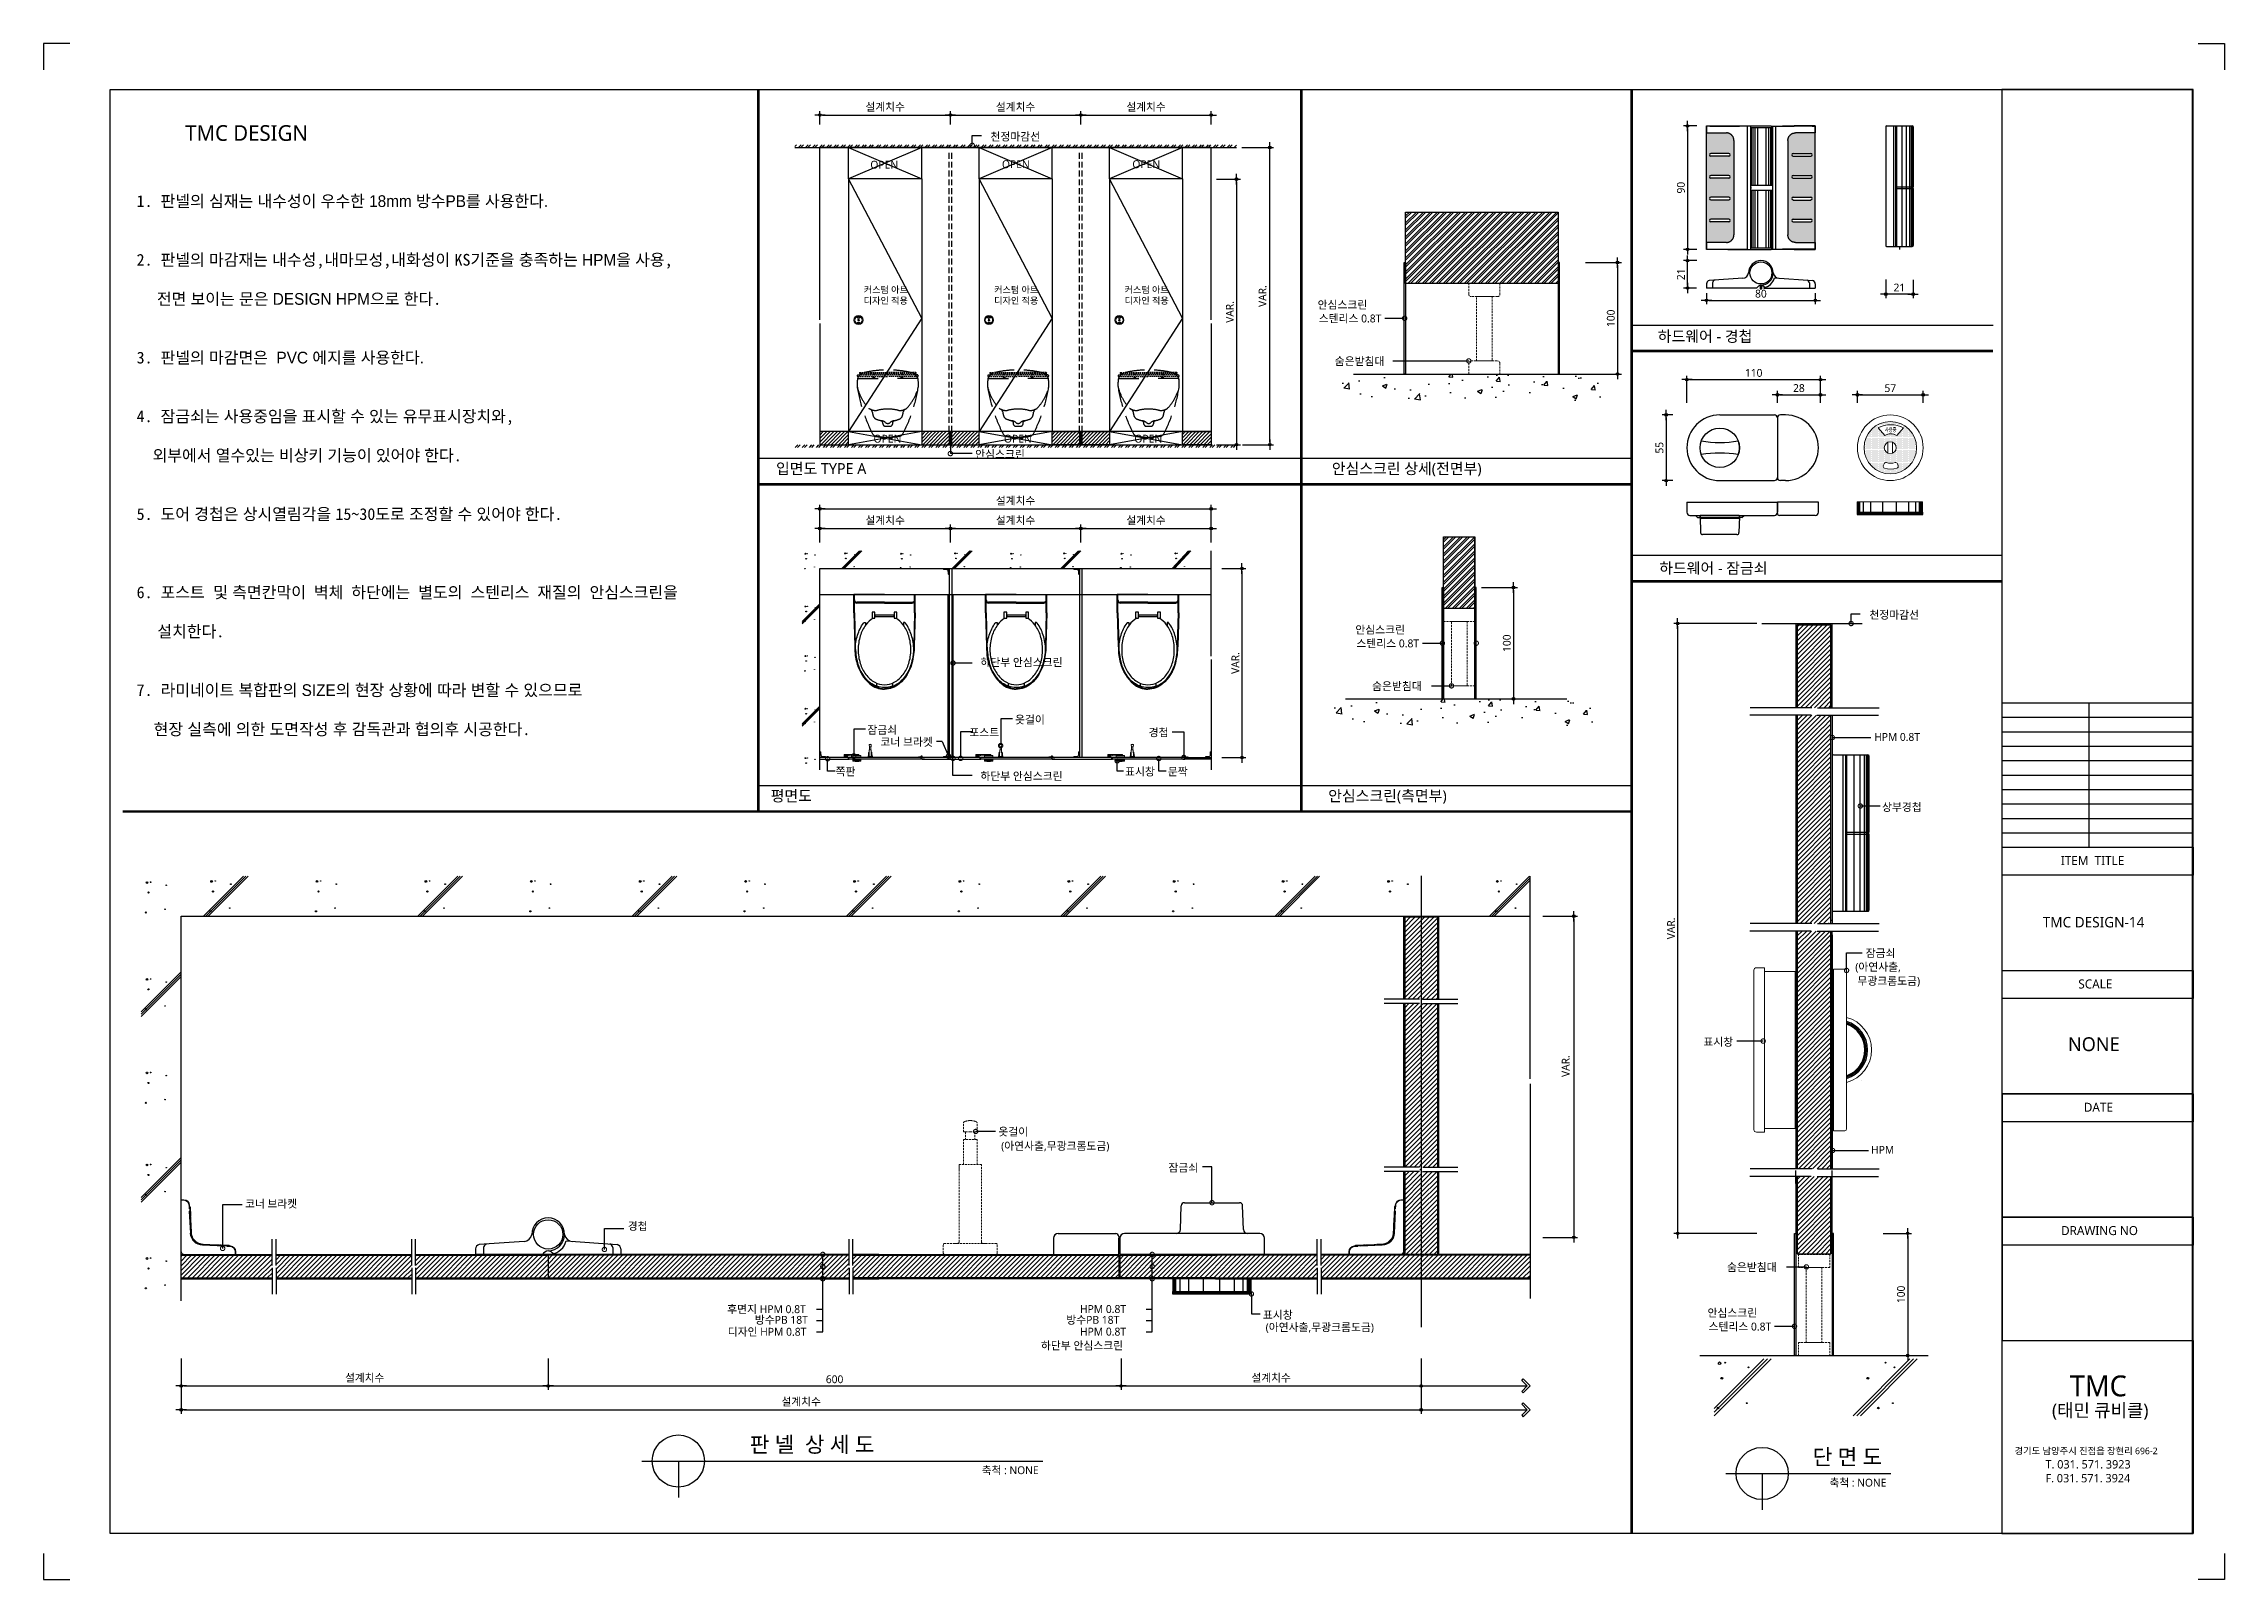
# Model space of a CAD drawing. Extents: x -256 to 8104, y -176 to 5714.
import ezdxf
from ezdxf.enums import TextEntityAlignment as Align

# ---------------------------------------------------------------- set-up
doc = ezdxf.new("R2010")
doc.units = 0
doc.header["$LTSCALE"] = 30
doc.linetypes.add('CEN', pattern=[62, 60, -1, 0, -1])
doc.linetypes.add('HIDDEN', pattern=[0.375, 0.25, -0.125])
doc.layers.get('0').update_dxf_attribs({"linetype": 'CONTINUOUS'})
doc.layers.get('DEFPOINTS').update_dxf_attribs({"linetype": 'CONTINUOUS'})
for name, color, linetype in [('02---제품선', 4, 'CONTINUOUS'), ('0_toilet', 6, 'CONTINUOUS'), ('C', 2, 'CONTINUOUS'), ('curior-0Line', 252, 'CONTINUOUS'), ('DIM', 7, 'CONTINUOUS'), ('HAT', 8, 'CONTINUOUS'), ('HID', 9, 'HIDDEN'), ('jac text', 7, 'CONTINUOUS'), ('TIT', 3, 'CONTINUOUS'), ('경첩', 4, 'CONTINUOUS'), ('문자', 3, 'CONTINUOUS'), ('부자재', 4, 'CONTINUOUS'), ('옷걸이', 4, 'CONTINUOUS'), ('잠금쇠(회전형)', 4, 'CONTINUOUS'), ('중심선', 1, 'CEN'), ('치수', 1, 'CONTINUOUS'), ('판넬', 2, 'CONTINUOUS'), ('해치', 8, 'CONTINUOUS')]:
    doc.layers.add(name, color=color, linetype=linetype)
doc.styles.add('HDW', font='gulim.ttc')
doc.styles.add('돋움', font='malgun.ttf')
doc.dimstyles.new('10', dxfattribs={"dimscale": 10, "dimtxt": 3, "dimasz": 1, "dimexe": 1.5, "dimexo": 2, "dimgap": 1, "dimtad": 1, "dimdec": 0, "dimlunit": 6, "dimtxsty": '돋움', "dimblk": 'DIMDOT', "dimcen": -1, "dimdle": 1.5, "dimclrt": 3, "dimazin": 3, "dimtfac": 1, "dimtdec": 0, "dimtix": 1, "dimtmove": 2, "dimatfit": 3, "dimldrblk": 'DIMDOT', "dimarcsym": 0})
pattern_1 = [(45, (129867.086, -48.667), (-8.980256, 8.980256), [])]
pattern_2 = [(45, (129806.501, 43.407), (-8.980256, 8.980256), [])]

# ---------------------------------------------------------------- blocks, each defined once
blk = doc.blocks.new('DIMDOT')
at = {"linetype": 'Continuous'}
blk.add_line((-2, 0), (2, 0), dxfattribs=at)
for radius in [0.5, 0.25]:
    blk.add_circle((0, 0), radius, dxfattribs=at)
blk = doc.blocks.new('*D368')
at = {"layer": 'DEFPOINTS', "color": 0}
for p in [(141408.8, 5567.2), (140908.8, 5511), (141408.8, 5511)]:
    blk.add_point(p, dxfattribs=at)
at = {"layer": 'DIM', "color": 0, "lineweight": -2, "ltscale": 10}
for p, q in [((140908.8, 5531), (140908.8, 5582.2)), ((140918.8, 5567.2), (141398.8, 5567.2)), ((141408.8, 5531), (141408.8, 5582.2))]:
    blk.add_line(p, q, dxfattribs=at)
at = {"layer": 'DIM', "color": 0, "lineweight": -2, "xscale": 10, "yscale": 10, "zscale": 10, "rotation": 180}
blk.add_blockref('DIMDOT', (140908.8, 5567.2), dxfattribs=at)
at = {"layer": 'DIM', "color": 0, "lineweight": -2, "xscale": 10, "yscale": 10, "zscale": 10}
blk.add_blockref('DIMDOT', (141408.8, 5567.2), dxfattribs=at)
at = {"layer": 'DIM', "color": 3, "insert": (141158.8, 5596.9), "char_height": 30, "attachment_point": 5, "style": '돋움'}
blk.add_mtext('설계치수', dxfattribs=at)
blk = doc.blocks.new('*D369')
at = {"layer": 'DEFPOINTS', "color": 0}
for p in [(141908.8, 5567.2), (141408.8, 5511), (141908.8, 5511)]:
    blk.add_point(p, dxfattribs=at)
at = {"layer": 'DIM', "color": 0, "lineweight": -2, "ltscale": 10}
for p, q in [((141408.8, 5531), (141408.8, 5582.2)), ((141418.8, 5567.2), (141898.8, 5567.2)), ((141908.8, 5531), (141908.8, 5582.2))]:
    blk.add_line(p, q, dxfattribs=at)
at = {"layer": 'DIM', "color": 0, "lineweight": -2, "xscale": 10, "yscale": 10, "zscale": 10, "rotation": 180}
blk.add_blockref('DIMDOT', (141408.8, 5567.2), dxfattribs=at)
at = {"layer": 'DIM', "color": 0, "lineweight": -2, "xscale": 10, "yscale": 10, "zscale": 10}
blk.add_blockref('DIMDOT', (141908.8, 5567.2), dxfattribs=at)
at = {"layer": 'DIM', "color": 3, "insert": (141658.8, 5596.9), "char_height": 30, "attachment_point": 5, "style": '돋움'}
blk.add_mtext('설계치수', dxfattribs=at)
blk = doc.blocks.new('*D370')
at = {"layer": 'DEFPOINTS', "color": 0}
for p in [(142408.8, 5567.2), (141908.8, 5511), (142408.8, 5511)]:
    blk.add_point(p, dxfattribs=at)
at = {"layer": 'DIM', "color": 0, "lineweight": -2, "ltscale": 10}
for p, q in [((141908.8, 5531), (141908.8, 5582.2)), ((141918.8, 5567.2), (142398.8, 5567.2)), ((142408.8, 5531), (142408.8, 5582.2))]:
    blk.add_line(p, q, dxfattribs=at)
at = {"layer": 'DIM', "color": 0, "lineweight": -2, "xscale": 10, "yscale": 10, "zscale": 10, "rotation": 180}
blk.add_blockref('DIMDOT', (141908.8, 5567.2), dxfattribs=at)
at = {"layer": 'DIM', "color": 0, "lineweight": -2, "xscale": 10, "yscale": 10, "zscale": 10}
blk.add_blockref('DIMDOT', (142408.8, 5567.2), dxfattribs=at)
at = {"layer": 'DIM', "color": 3, "insert": (142158.8, 5596.9), "char_height": 30, "attachment_point": 5, "style": '돋움'}
blk.add_mtext('설계치수', dxfattribs=at)
blk = doc.blocks.new('*D371')
at = {"layer": 'DEFPOINTS', "color": 0}
for p in [(142408.8, 5321.3), (142408.8, 4303.1), (142505.7, 4303.1)]:
    blk.add_point(p, dxfattribs=at)
at = {"layer": 'DIM', "color": 0, "lineweight": -2, "ltscale": 10}
for p, q in [((142428.8, 5321.3), (142520.7, 5321.3)), ((142505.7, 5311.3), (142505.7, 4313.1)), ((142428.8, 4303.1), (142520.7, 4303.1))]:
    blk.add_line(p, q, dxfattribs=at)
at = {"layer": 'DIM', "color": 0, "lineweight": -2, "xscale": 10, "yscale": 10, "zscale": 10}
for p, rotation in [((142505.7, 5321.3), 90), ((142505.7, 4303.1), 270)]:
    blk.add_blockref('DIMDOT', p, dxfattribs=dict(at, rotation=rotation))
at = {"layer": 'DIM', "color": 3, "insert": (142480.5, 4812.2), "char_height": 30, "attachment_point": 5, "rotation": 90, "style": '돋움'}
blk.add_mtext('VAR.', dxfattribs=at)
blk = doc.blocks.new('*D372')
at = {"layer": 'DEFPOINTS', "color": 0}
for p in [(142429.8, 3828.2), (142429.8, 3103.2), (142526.7, 3103.2)]:
    blk.add_point(p, dxfattribs=at)
at = {"layer": 'DIM', "color": 0, "lineweight": -2, "ltscale": 10}
for p, q in [((142449.8, 3828.2), (142541.7, 3828.2)), ((142526.7, 3818.2), (142526.7, 3113.2)), ((142449.8, 3103.2), (142541.7, 3103.2))]:
    blk.add_line(p, q, dxfattribs=at)
at = {"layer": 'DIM', "color": 0, "lineweight": -2, "xscale": 10, "yscale": 10, "zscale": 10}
for p, rotation in [((142526.7, 3828.2), 90), ((142526.7, 3103.2), 270)]:
    blk.add_blockref('DIMDOT', p, dxfattribs=dict(at, rotation=rotation))
at = {"layer": 'DIM', "color": 3, "insert": (142501.5, 3465.7), "char_height": 30, "attachment_point": 5, "rotation": 90, "style": '돋움'}
blk.add_mtext('VAR.', dxfattribs=at)
blk = doc.blocks.new('_DOTSMALL')
at = {"color": 0, "linetype": 'ByBlock', "const_width": 0.5}
blk.add_lwpolyline([(-0.0625, 0, 1), (0.0625, 0, 1)], format="xyb", close=True, dxfattribs=at)
blk = doc.blocks.new('A$C63EC304E')
at = {"layer": '치수', "color": 1, "xscale": 2.5, "yscale": 2.5, "zscale": 2.5, "rotation": 234.3098741996962}
blk.add_blockref('_DOTSMALL', (0.31, 0.31), dxfattribs=at)
blk = doc.blocks.new('A$C2BC9653E')
at = {"layer": '치수', "xscale": 0.3333333333333333, "yscale": 0.3333333333333333, "zscale": 0.3333333333333333}
blk.add_blockref('A$C63EC304E', (0, 0), dxfattribs=at)
blk = doc.blocks.new('A$C7FC71301')
at = {"layer": '치수', "rotation": 180}
blk.add_blockref('A$C2BC9653E', (0.21, 0.21), dxfattribs=at)
blk = doc.blocks.new('A$C4A20372B')
at = {"layer": '치수'}
blk.add_blockref('A$C7FC71301', (0, 0), dxfattribs=at)
blk = doc.blocks.new('A$C566469F5')
at = {"layer": '치수'}
blk.add_blockref('A$C4A20372B', (0, 0), dxfattribs=at)
blk = doc.blocks.new('A$C7E317CD4')
at = {"layer": '해치', "xscale": 2, "yscale": 2, "zscale": 2}
blk.add_blockref('A$C566469F5', (0, 0), dxfattribs=at)
blk = doc.blocks.new('A$C601D7F27')
at = {"layer": '치수'}
blk.add_blockref('A$C7E317CD4', (0, 0), dxfattribs=at)
blk = doc.blocks.new('A$C38802C08')
at = {"layer": '치수'}
blk.add_blockref('A$C601D7F27', (0, 0), dxfattribs=at)
blk = doc.blocks.new('*D373')
at = {"layer": 'DEFPOINTS', "color": 0}
for p in [(142408.8, 3981.7), (141908.8, 3908.6), (142408.8, 3908.6)]:
    blk.add_point(p, dxfattribs=at)
at = {"layer": 'DIM', "color": 0, "lineweight": -2, "ltscale": 10}
for p, q in [((141908.8, 3928.6), (141908.8, 3996.7)), ((141918.8, 3981.7), (142398.8, 3981.7)), ((142408.8, 3928.6), (142408.8, 3996.7))]:
    blk.add_line(p, q, dxfattribs=at)
at = {"layer": 'DIM', "color": 0, "lineweight": -2, "xscale": 10, "yscale": 10, "zscale": 10, "rotation": 180}
blk.add_blockref('DIMDOT', (141908.8, 3981.7), dxfattribs=at)
at = {"layer": 'DIM', "color": 0, "lineweight": -2, "xscale": 10, "yscale": 10, "zscale": 10}
blk.add_blockref('DIMDOT', (142408.8, 3981.7), dxfattribs=at)
at = {"layer": 'DIM', "color": 3, "insert": (142158.8, 4011.4), "char_height": 30, "attachment_point": 5, "style": '돋움'}
blk.add_mtext('설계치수', dxfattribs=at)
blk = doc.blocks.new('*D374')
at = {"layer": 'DEFPOINTS', "color": 0}
for p in [(142408.8, 4057.1), (140908.8, 3908.6), (142408.8, 3908.6)]:
    blk.add_point(p, dxfattribs=at)
at = {"layer": 'DIM', "color": 0, "lineweight": -2, "ltscale": 10}
for p, q in [((140908.8, 3928.6), (140908.8, 4072.1)), ((140918.8, 4057.1), (142398.8, 4057.1)), ((142408.8, 3928.6), (142408.8, 4072.1))]:
    blk.add_line(p, q, dxfattribs=at)
at = {"layer": 'DIM', "color": 0, "lineweight": -2, "xscale": 10, "yscale": 10, "zscale": 10, "rotation": 180}
blk.add_blockref('DIMDOT', (140908.8, 4057.1), dxfattribs=at)
at = {"layer": 'DIM', "color": 0, "lineweight": -2, "xscale": 10, "yscale": 10, "zscale": 10}
blk.add_blockref('DIMDOT', (142408.8, 4057.1), dxfattribs=at)
at = {"layer": 'DIM', "color": 3, "insert": (141658.8, 4086.7), "char_height": 30, "attachment_point": 5, "style": '돋움'}
blk.add_mtext('설계치수', dxfattribs=at)
blk = doc.blocks.new('*D375')
at = {"layer": 'DEFPOINTS', "color": 0}
for p in [(141908.8, 3981.7), (141408.8, 3908.6), (141908.8, 3908.6)]:
    blk.add_point(p, dxfattribs=at)
at = {"layer": 'DIM', "color": 0, "lineweight": -2, "ltscale": 10}
for p, q in [((141408.8, 3928.6), (141408.8, 3996.7)), ((141418.8, 3981.7), (141898.8, 3981.7)), ((141908.8, 3928.6), (141908.8, 3996.7))]:
    blk.add_line(p, q, dxfattribs=at)
at = {"layer": 'DIM', "color": 0, "lineweight": -2, "xscale": 10, "yscale": 10, "zscale": 10, "rotation": 180}
blk.add_blockref('DIMDOT', (141408.8, 3981.7), dxfattribs=at)
at = {"layer": 'DIM', "color": 0, "lineweight": -2, "xscale": 10, "yscale": 10, "zscale": 10}
blk.add_blockref('DIMDOT', (141908.8, 3981.7), dxfattribs=at)
at = {"layer": 'DIM', "color": 3, "insert": (141658.8, 4011.4), "char_height": 30, "attachment_point": 5, "style": '돋움'}
blk.add_mtext('설계치수', dxfattribs=at)
blk = doc.blocks.new('*D376')
at = {"layer": 'DEFPOINTS', "color": 0}
for p in [(141408.8, 3981.7), (140908.8, 3908.6), (141408.8, 3908.6)]:
    blk.add_point(p, dxfattribs=at)
at = {"layer": 'DIM', "color": 0, "lineweight": -2, "ltscale": 10}
for p, q in [((140908.8, 3928.6), (140908.8, 3996.7)), ((140918.8, 3981.7), (141398.8, 3981.7)), ((141408.8, 3928.6), (141408.8, 3996.7))]:
    blk.add_line(p, q, dxfattribs=at)
at = {"layer": 'DIM', "color": 0, "lineweight": -2, "xscale": 10, "yscale": 10, "zscale": 10, "rotation": 180}
blk.add_blockref('DIMDOT', (140908.8, 3981.7), dxfattribs=at)
at = {"layer": 'DIM', "color": 0, "lineweight": -2, "xscale": 10, "yscale": 10, "zscale": 10}
blk.add_blockref('DIMDOT', (141408.8, 3981.7), dxfattribs=at)
at = {"layer": 'DIM', "color": 3, "insert": (141158.8, 4011.4), "char_height": 30, "attachment_point": 5, "style": '돋움'}
blk.add_mtext('설계치수', dxfattribs=at)
blk = doc.blocks.new('*D377')
at = {"layer": 'DEFPOINTS', "color": 0}
for p in [(144744.3, 4552.6), (144232.3, 4444), (144744.3, 4444)]:
    blk.add_point(p, dxfattribs=at)
at = {"layer": 'DIM', "color": 0, "lineweight": -2, "ltscale": 10}
for p, q in [((144232.3, 4464), (144232.3, 4567.6)), ((144242.3, 4552.6), (144734.3, 4552.6)), ((144744.3, 4464), (144744.3, 4567.6))]:
    blk.add_line(p, q, dxfattribs=at)
at = {"layer": 'DIM', "color": 0, "lineweight": -2, "xscale": 10, "yscale": 10, "zscale": 10, "rotation": 180}
blk.add_blockref('DIMDOT', (144232.3, 4552.6), dxfattribs=at)
at = {"layer": 'DIM', "color": 0, "lineweight": -2, "xscale": 10, "yscale": 10, "zscale": 10}
blk.add_blockref('DIMDOT', (144744.3, 4552.6), dxfattribs=at)
at = {"layer": 'DIM', "color": 3, "insert": (144488.3, 4578.2), "char_height": 30, "attachment_point": 5, "style": '돋움'}
blk.add_mtext('110', dxfattribs=at)
blk = doc.blocks.new('*D378')
at = {"layer": 'DEFPOINTS', "color": 0}
for p in [(144579.2, 4444), (144744.3, 4494.6), (144744.3, 4444)]:
    blk.add_point(p, dxfattribs=at)
at = {"layer": 'DIM', "color": 0, "lineweight": -2, "ltscale": 10}
for p, q in [((144579.2, 4464), (144579.2, 4509.6)), ((144589.2, 4494.6), (144734.3, 4494.6)), ((144744.3, 4464), (144744.3, 4509.6))]:
    blk.add_line(p, q, dxfattribs=at)
at = {"layer": 'DIM', "color": 0, "lineweight": -2, "xscale": 10, "yscale": 10, "zscale": 10, "rotation": 180}
blk.add_blockref('DIMDOT', (144579.2, 4494.6), dxfattribs=at)
at = {"layer": 'DIM', "color": 0, "lineweight": -2, "xscale": 10, "yscale": 10, "zscale": 10}
blk.add_blockref('DIMDOT', (144744.3, 4494.6), dxfattribs=at)
at = {"layer": 'DIM', "color": 3, "insert": (144661.7, 4520.1), "char_height": 30, "attachment_point": 5, "style": '돋움'}
blk.add_mtext('28', dxfattribs=at)
blk = doc.blocks.new('*D379')
at = {"layer": 'DEFPOINTS', "color": 0}
for p in [(144886, 4444), (145138, 4494.6), (145138, 4444)]:
    blk.add_point(p, dxfattribs=at)
at = {"layer": 'DIM', "color": 0, "lineweight": -2, "ltscale": 10}
for p, q in [((144886, 4464), (144886, 4509.6)), ((144896, 4494.6), (145128, 4494.6)), ((145138, 4464), (145138, 4509.6))]:
    blk.add_line(p, q, dxfattribs=at)
at = {"layer": 'DIM', "color": 0, "lineweight": -2, "xscale": 10, "yscale": 10, "zscale": 10, "rotation": 180}
blk.add_blockref('DIMDOT', (144886, 4494.6), dxfattribs=at)
at = {"layer": 'DIM', "color": 0, "lineweight": -2, "xscale": 10, "yscale": 10, "zscale": 10}
blk.add_blockref('DIMDOT', (145138, 4494.6), dxfattribs=at)
at = {"layer": 'DIM', "color": 3, "insert": (145012, 4519.9), "char_height": 30, "attachment_point": 5, "style": '돋움'}
blk.add_mtext('57', dxfattribs=at)
blk = doc.blocks.new('*D380')
at = {"layer": 'DEFPOINTS', "color": 0}
for p in [(144289.9, 5525.4), (144234.9, 5052.2), (144289.9, 5052.2)]:
    blk.add_point(p, dxfattribs=at)
at = {"layer": 'DIM', "color": 0, "lineweight": -2, "ltscale": 10}
for p, q in [((144269.9, 5525.4), (144219.9, 5525.4)), ((144234.9, 5515.4), (144234.9, 5062.2)), ((144269.9, 5052.2), (144219.9, 5052.2))]:
    blk.add_line(p, q, dxfattribs=at)
at = {"layer": 'DIM', "color": 0, "lineweight": -2, "xscale": 10, "yscale": 10, "zscale": 10}
for p, rotation in [((144234.9, 5525.4), 90), ((144234.9, 5052.2), 270)]:
    blk.add_blockref('DIMDOT', p, dxfattribs=dict(at, rotation=rotation))
at = {"layer": 'DIM', "color": 3, "insert": (144209.4, 5288.8), "char_height": 30, "attachment_point": 5, "rotation": 90, "style": '돋움'}
blk.add_mtext('90', dxfattribs=at)
blk = doc.blocks.new('*D381')
at = {"layer": 'DEFPOINTS', "color": 0}
for p in [(144307.5, 4904), (144724.6, 4904), (144724.6, 4856.6)]:
    blk.add_point(p, dxfattribs=at)
at = {"layer": 'DIM', "color": 0, "lineweight": -2, "ltscale": 10}
for p, q in [((144307.5, 4884), (144307.5, 4841.6)), ((144317.5, 4856.6), (144714.6, 4856.6)), ((144724.6, 4884), (144724.6, 4841.6))]:
    blk.add_line(p, q, dxfattribs=at)
at = {"layer": 'DIM', "color": 0, "lineweight": -2, "xscale": 10, "yscale": 10, "zscale": 10, "rotation": 180}
blk.add_blockref('DIMDOT', (144307.5, 4856.6), dxfattribs=at)
at = {"layer": 'DIM', "color": 0, "lineweight": -2, "xscale": 10, "yscale": 10, "zscale": 10}
blk.add_blockref('DIMDOT', (144724.6, 4856.6), dxfattribs=at)
at = {"layer": 'DIM', "color": 3, "insert": (144516, 4882.1), "char_height": 30, "attachment_point": 5, "style": '돋움'}
blk.add_mtext('80', dxfattribs=at)
blk = doc.blocks.new('*D382')
at = {"layer": 'DEFPOINTS', "color": 0}
for p in [(144234.9, 5009), (144289.9, 5009), (144289.2, 4904)]:
    blk.add_point(p, dxfattribs=at)
at = {"layer": 'DIM', "color": 0, "lineweight": -2, "ltscale": 10}
for p, q in [((144269.9, 5009), (144219.9, 5009)), ((144234.9, 4914), (144234.9, 4999)), ((144269.2, 4904), (144219.9, 4904))]:
    blk.add_line(p, q, dxfattribs=at)
at = {"layer": 'DIM', "color": 0, "lineweight": -2, "xscale": 10, "yscale": 10, "zscale": 10}
for p, rotation in [((144234.9, 5009), 90), ((144234.9, 4904), 270)]:
    blk.add_blockref('DIMDOT', p, dxfattribs=dict(at, rotation=rotation))
at = {"layer": 'DIM', "color": 3, "insert": (144209.5, 4956.5), "char_height": 30, "attachment_point": 5, "rotation": 90, "style": '돋움'}
blk.add_mtext('21', dxfattribs=at)
blk = doc.blocks.new('*D383')
at = {"layer": 'DEFPOINTS', "color": 0}
for p in [(144994.4, 4956.2), (145099.4, 4955.5), (144994.4, 4880.5)]:
    blk.add_point(p, dxfattribs=at)
at = {"layer": 'DIM', "color": 0, "lineweight": -2, "ltscale": 10}
for p, q in [((144994.4, 4936.2), (144994.4, 4865.5)), ((145099.4, 4935.5), (145099.4, 4865.5)), ((145089.4, 4880.5), (145004.4, 4880.5))]:
    blk.add_line(p, q, dxfattribs=at)
at = {"layer": 'DIM', "color": 0, "lineweight": -2, "xscale": 10, "yscale": 10, "zscale": 10, "rotation": 180}
blk.add_blockref('DIMDOT', (144994.4, 4880.5), dxfattribs=at)
at = {"layer": 'DIM', "color": 0, "lineweight": -2, "xscale": 10, "yscale": 10, "zscale": 10}
blk.add_blockref('DIMDOT', (145099.4, 4880.5), dxfattribs=at)
at = {"layer": 'DIM', "color": 3, "insert": (145046.9, 4905.8), "char_height": 30, "attachment_point": 5, "style": '돋움'}
blk.add_mtext('21', dxfattribs=at)
blk = doc.blocks.new('A$C10E41893')
at = {"layer": '부자재'}
for p, q in [((6, 0), (6, 196)), ((123, 196), (6, 196)), ((123, 192), (6, 192)), ((55, 0), (55, 177)), ((61, 0), (61, 177)), ((6, 0), (6, -196)), ((55, 0), (55, -177)), ((61, 0), (61, -177)), ((123, -192), (6, -192)), ((123, -196), (6, -196))]:
    blk.add_line(p, q, dxfattribs=at)
for points in [[(123, 196, -0.012538), (123, 196), (335, 190, -0.055395), (445, 175, -0.154276), (577, 93, -0.179504), (612, 0, -0.179504)], [(123, 192, -0.012538), (123, 192), (335, 187, -0.055395), (444, 172, -0.154276), (574, 91, -0.179504), (608, 0, -0.179504)], [(157, -72, 0.089162), (200, -119, 0.085733), (270, -155, 0.075373), (359, -168, 0.075373), (447, -155, 0.085733), (517, -119, 0.106084), (567, -62, 0.126931), (583, 0, 0.126931), (567, 62, 0.106084), (517, 119, 0.085733), (447, 155, 0.075373), (359, 168, 0.075373), (270, 155, 0.085733), (200, 119, 0.089162), (157, 72)], [(572, 51), (589, 51), (589, 60, 0.021185), (583, 71, 0.106084), (528, 134, 0.085733), (453, 172, 0.075373), (359, 187, 0.075373), (265, 172, 0.085733), (189, 134, 0.007337), (184, 130), (184, 122), (205, 122)], [(123, -196, 0.012538), (123, -196), (335, -190, 0.055395), (445, -175, 0.154276), (577, -93, 0.179504), (612, 0, 0.179504)], [(123, -192, 0.012538), (123, -192), (335, -187, 0.055395), (444, -172, 0.154276), (574, -91, 0.179504), (608, 0, 0.179504)], [(589, -51, 0.090214), (598, 0, 0.090214), (589, 51, 0.106084)], [(572, -51), (589, -51), (589, -60, -0.021185), (583, -71, -0.106084), (528, -134, -0.085733), (453, -172, -0.075373), (359, -187, -0.075373), (265, -172, -0.085733), (189, -134, -0.007337), (184, -130), (184, -122), (205, -122)]]:
    blk.add_lwpolyline(points, format="xyb", dxfattribs=at)
blk.add_lwpolyline([(138, -61), (119, -61), (119, -79), (157, -79), (157, -61), (138, -61), (147, -61), (147, 61), (138, 61), (157, 61), (157, 79), (119, 79), (119, 61), (138, 61), (138, -61), (119, -61)], dxfattribs=at)
for centre, start, end in [((40, 177), 0, 90), ((46, 177), 0, 90), ((40, -177), 270, 0), ((46, -177), 270, 0)]:
    blk.add_arc(centre, 15, start, end, dxfattribs=at)
blk = doc.blocks.new('A$C460A2A32')
at = {"color": 0}
for p, q in [((3, 20), (0, 16)), ((3, 20), (9, 20)), ((4, 10), (162, 10)), ((9, 20), (162, 20)), ((13, 32), (11, 30)), ((13, 32), (162, 32)), ((13, 27), (162, 27)), ((312, 32), (162, 32)), ((312, 27), (162, 27)), ((316, 20), (162, 20)), ((321, 10), (162, 10)), ((312, 32), (313, 30)), ((322, 20), (316, 20)), ((322, 20), (324, 16))]:
    blk.add_line(p, q, dxfattribs=at)
for centre, radius, start, end in [((4, 14), 4, 150.0107, 270), ((13, 29), 2, 135, 270), ((109, 28), 26, 182.6717, 198.4118), ((109, 10), 26, 180, 202.6199), ((107, 28), 23, 183.0205, 200.9186), ((107, 10), 23, 180, 205.7715), ((69, 10), 23, 334.2285, 0), ((69, 28), 23, 339.0814, 356.9795), ((67, 10), 26, 337.3801, 0), ((67, 28), 26, 341.5882, 357.3283), ((257, 10), 26, 180, 202.6199), ((257, 28), 26, 182.6717, 198.4118), ((256, 28), 23, 183.0205, 200.9186), ((256, 10), 23, 180, 205.7715), ((217, 10), 23, 334.2285, 0), ((217, 28), 23, 339.0814, 356.9795), ((216, 28), 26, 341.5882, 357.3283), ((216, 10), 26, 337.3801, 0), ((312, 29), 2, 270, 45), ((321, 14), 4, 270, 29.9893)]:
    blk.add_arc(centre, radius, start, end, dxfattribs=at)
blk = doc.blocks.new('*D384')
at = {"layer": 'DEFPOINTS', "color": 0}
for p in [(144197.9, 4417.4), (144152.3, 4165.4), (144197.9, 4165.4)]:
    blk.add_point(p, dxfattribs=at)
at = {"layer": 'DIM', "color": 0, "lineweight": -2, "ltscale": 10}
for p, q in [((144177.9, 4417.4), (144137.3, 4417.4)), ((144152.3, 4407.4), (144152.3, 4175.4)), ((144177.9, 4165.4), (144137.3, 4165.4))]:
    blk.add_line(p, q, dxfattribs=at)
at = {"layer": 'DIM', "color": 0, "lineweight": -2, "xscale": 10, "yscale": 10, "zscale": 10}
for p, rotation in [((144152.3, 4417.4), 90), ((144152.3, 4165.4), 270)]:
    blk.add_blockref('DIMDOT', p, dxfattribs=dict(at, rotation=rotation))
at = {"layer": 'DIM', "color": 3, "insert": (144127, 4291.4), "char_height": 30, "attachment_point": 5, "rotation": 90, "style": '돋움'}
blk.add_mtext('55', dxfattribs=at)
blk = doc.blocks.new('*D385')
at = {"layer": 'DEFPOINTS', "color": 0}
for p in [(144520.9, 3617.4), (144196.8, 1278.5), (144520.9, 1278.5)]:
    blk.add_point(p, dxfattribs=at)
at = {"layer": 'DIM', "color": 0, "lineweight": -2, "ltscale": 10}
for p, q in [((144500.9, 3617.4), (144181.8, 3617.4)), ((144196.8, 3607.4), (144196.8, 1288.5)), ((144500.9, 1278.5), (144181.8, 1278.5))]:
    blk.add_line(p, q, dxfattribs=at)
at = {"layer": 'DIM', "color": 0, "lineweight": -2, "xscale": 10, "yscale": 10, "zscale": 10}
for p, rotation in [((144196.8, 3617.4), 90), ((144196.8, 1278.5), 270)]:
    blk.add_blockref('DIMDOT', p, dxfattribs=dict(at, rotation=rotation))
at = {"layer": 'DIM', "color": 3, "insert": (144171.6, 2448), "char_height": 30, "attachment_point": 5, "rotation": 90, "style": '돋움'}
blk.add_mtext('VAR.', dxfattribs=at)
blk = doc.blocks.new('A$C13EB2441')
for p, q in [((0.84, 7.37), (0.84, 14.11)), ((0.84, 6.74), (0.84, 0))]:
    blk.add_line(p, q)
blk = doc.blocks.new('*D386')
at = {"layer": 'DEFPOINTS', "color": 0}
for p in [(144964.4, 1278.5), (144964.4, 810.2), (145078.7, 810.2)]:
    blk.add_point(p, dxfattribs=at)
at = {"layer": 'DIM', "color": 0, "lineweight": -2, "ltscale": 10}
for p, q in [((144984.4, 1278.5), (145093.7, 1278.5)), ((145078.7, 1268.5), (145078.7, 820.2)), ((144984.4, 810.2), (145093.7, 810.2))]:
    blk.add_line(p, q, dxfattribs=at)
at = {"layer": 'DIM', "color": 0, "lineweight": -2, "xscale": 10, "yscale": 10, "zscale": 10}
for p, rotation in [((145078.7, 1278.5), 90), ((145078.7, 810.2), 270)]:
    blk.add_blockref('DIMDOT', p, dxfattribs=dict(at, rotation=rotation))
at = {"layer": 'DIM', "color": 3, "insert": (145053.1, 1044.4), "char_height": 30, "attachment_point": 5, "rotation": 90, "style": '돋움'}
blk.add_mtext('100', dxfattribs=at)
blk = doc.blocks.new('*D387')
at = {"layer": 'DEFPOINTS', "color": 0}
for p in [(143424.7, 3755.5), (143424.7, 3328.1), (143567.6, 3328.1)]:
    blk.add_point(p, dxfattribs=at)
at = {"layer": 'DIM', "color": 0, "lineweight": -2, "ltscale": 10}
for p, q in [((143444.7, 3755.5), (143582.6, 3755.5)), ((143567.6, 3745.5), (143567.6, 3338.1)), ((143444.7, 3328.1), (143582.6, 3328.1))]:
    blk.add_line(p, q, dxfattribs=at)
at = {"layer": 'DIM', "color": 0, "lineweight": -2, "xscale": 10, "yscale": 10, "zscale": 10}
for p, rotation in [((143567.6, 3755.5), 90), ((143567.6, 3328.1), 270)]:
    blk.add_blockref('DIMDOT', p, dxfattribs=dict(at, rotation=rotation))
at = {"layer": 'DIM', "color": 3, "insert": (143542.1, 3541.8), "char_height": 30, "attachment_point": 5, "rotation": 90, "style": '돋움'}
blk.add_mtext('100', dxfattribs=at)
blk = doc.blocks.new('*D388')
at = {"layer": 'DEFPOINTS', "color": 0}
for p in [(142505.7, 5442.8), (142633.1, 5442.8), (142508.2, 4303.1)]:
    blk.add_point(p, dxfattribs=at)
at = {"layer": 'DIM', "color": 0, "lineweight": -2, "ltscale": 10}
for p, q in [((142525.7, 5442.8), (142648.1, 5442.8)), ((142633.1, 4313.1), (142633.1, 5432.8)), ((142528.2, 4303.1), (142648.1, 4303.1))]:
    blk.add_line(p, q, dxfattribs=at)
at = {"layer": 'DIM', "color": 0, "lineweight": -2, "xscale": 10, "yscale": 10, "zscale": 10}
for p, rotation in [((142633.1, 5442.8), 90), ((142633.1, 4303.1), 270)]:
    blk.add_blockref('DIMDOT', p, dxfattribs=dict(at, rotation=rotation))
at = {"layer": 'DIM', "color": 3, "insert": (142605.8, 4872.9), "char_height": 30, "attachment_point": 5, "rotation": 90, "style": '돋움'}
blk.add_mtext('VAR.', dxfattribs=at)
blk = doc.blocks.new('*D389')
at = {"layer": 'DEFPOINTS', "color": 0}
for p in [(143823.4, 5001.6), (143823.4, 4574.2), (143966.3, 4574.2)]:
    blk.add_point(p, dxfattribs=at)
at = {"layer": 'DIM', "color": 0, "lineweight": -2, "ltscale": 10}
for p, q in [((143843.4, 5001.6), (143981.3, 5001.6)), ((143966.3, 4991.6), (143966.3, 4584.2)), ((143843.4, 4574.2), (143981.3, 4574.2))]:
    blk.add_line(p, q, dxfattribs=at)
at = {"layer": 'DIM', "color": 0, "lineweight": -2, "xscale": 10, "yscale": 10, "zscale": 10}
for p, rotation in [((143966.3, 5001.6), 90), ((143966.3, 4574.2), 270)]:
    blk.add_blockref('DIMDOT', p, dxfattribs=dict(at, rotation=rotation))
at = {"layer": 'DIM', "color": 3, "insert": (143940.7, 4787.9), "char_height": 30, "attachment_point": 5, "rotation": 90, "style": '돋움'}
blk.add_mtext('100', dxfattribs=at)
blk = doc.blocks.new('*D390')
at = {"layer": 'DEFPOINTS', "color": 0}
for p in [(138459.9, 818.9), (139867, 818.9), (139867, 693.2)]:
    blk.add_point(p, dxfattribs=at)
at = {"layer": 'DIM', "color": 0, "lineweight": -2, "ltscale": 10}
for p, q in [((138459.9, 798.9), (138459.9, 678.2)), ((139867, 798.9), (139867, 678.2)), ((138469.9, 693.2), (139857, 693.2))]:
    blk.add_line(p, q, dxfattribs=at)
at = {"layer": 'DIM', "color": 0, "lineweight": -2, "xscale": 10, "yscale": 10, "zscale": 10, "rotation": 180}
blk.add_blockref('DIMDOT', (138459.9, 693.2), dxfattribs=at)
at = {"layer": 'DIM', "color": 0, "lineweight": -2, "xscale": 10, "yscale": 10, "zscale": 10}
blk.add_blockref('DIMDOT', (139867, 693.2), dxfattribs=at)
at = {"layer": 'DIM', "color": 3, "insert": (139163.5, 722.9), "char_height": 30, "attachment_point": 5, "style": '돋움'}
blk.add_mtext('설계치수', dxfattribs=at)
blk = doc.blocks.new('*D391')
at = {"layer": 'DEFPOINTS', "color": 0}
for p in [(138459.9, 818.9), (143213.8, 818.9), (143213.8, 601.8)]:
    blk.add_point(p, dxfattribs=at)
at = {"layer": 'DIM', "color": 0, "lineweight": -2, "ltscale": 10}
for p, q in [((138459.9, 798.9), (138459.9, 586.8)), ((143213.8, 798.9), (143213.8, 586.8)), ((138469.9, 601.8), (143203.8, 601.8))]:
    blk.add_line(p, q, dxfattribs=at)
at = {"layer": 'DIM', "color": 0, "lineweight": -2, "xscale": 10, "yscale": 10, "zscale": 10, "rotation": 180}
blk.add_blockref('DIMDOT', (138459.9, 601.8), dxfattribs=at)
at = {"layer": 'DIM', "color": 0, "lineweight": -2, "xscale": 10, "yscale": 10, "zscale": 10}
blk.add_blockref('DIMDOT', (143213.8, 601.8), dxfattribs=at)
at = {"layer": 'DIM', "color": 3, "insert": (140836.9, 631.4), "char_height": 30, "attachment_point": 5, "style": '돋움'}
blk.add_mtext('설계치수', dxfattribs=at)
blk = doc.blocks.new('*D392')
at = {"layer": 'DEFPOINTS', "color": 0}
for p in [(142063, 818.9), (143213.8, 818.9), (143213.8, 693.2)]:
    blk.add_point(p, dxfattribs=at)
at = {"layer": 'DIM', "color": 0, "lineweight": -2, "ltscale": 10}
for p, q in [((142063, 798.9), (142063, 678.2)), ((143213.8, 798.9), (143213.8, 678.2)), ((142073, 693.2), (143203.8, 693.2))]:
    blk.add_line(p, q, dxfattribs=at)
at = {"layer": 'DIM', "color": 0, "lineweight": -2, "xscale": 10, "yscale": 10, "zscale": 10, "rotation": 180}
blk.add_blockref('DIMDOT', (142063, 693.2), dxfattribs=at)
at = {"layer": 'DIM', "color": 0, "lineweight": -2, "xscale": 10, "yscale": 10, "zscale": 10}
blk.add_blockref('DIMDOT', (143213.8, 693.2), dxfattribs=at)
at = {"layer": 'DIM', "color": 3, "insert": (142638.4, 722.9), "char_height": 30, "attachment_point": 5, "style": '돋움'}
blk.add_mtext('설계치수', dxfattribs=at)
blk = doc.blocks.new('*D393')
at = {"layer": 'DEFPOINTS', "color": 0}
for p in [(139867, 818.9), (142063, 818.9), (142063, 693.2)]:
    blk.add_point(p, dxfattribs=at)
at = {"layer": 'DIM', "color": 0, "lineweight": -2, "ltscale": 10}
for p, q in [((139867, 798.9), (139867, 678.2)), ((142063, 798.9), (142063, 678.2)), ((139877, 693.2), (142053, 693.2))]:
    blk.add_line(p, q, dxfattribs=at)
at = {"layer": 'DIM', "color": 0, "lineweight": -2, "xscale": 10, "yscale": 10, "zscale": 10, "rotation": 180}
blk.add_blockref('DIMDOT', (139867, 693.2), dxfattribs=at)
at = {"layer": 'DIM', "color": 0, "lineweight": -2, "xscale": 10, "yscale": 10, "zscale": 10}
blk.add_blockref('DIMDOT', (142063, 693.2), dxfattribs=at)
at = {"layer": 'DIM', "color": 3, "insert": (140965, 718.7), "char_height": 30, "attachment_point": 5, "style": '돋움'}
blk.add_mtext('600', dxfattribs=at)
blk = doc.blocks.new('A$C06B31977')
for p, q in [((1.26, 11.06), (1.26, 21.17)), ((1.26, 10.11), (1.26, 0))]:
    blk.add_line(p, q)
blk = doc.blocks.new('*D394')
at = {"layer": 'DEFPOINTS', "color": 0}
for p in [(143660.6, 2494.6), (143660.6, 1263.2), (143798.5, 1263.2)]:
    blk.add_point(p, dxfattribs=at)
at = {"layer": 'DIM', "color": 0, "lineweight": -2, "ltscale": 10}
for p, q in [((143680.6, 2494.6), (143813.5, 2494.6)), ((143798.5, 2484.6), (143798.5, 1273.2)), ((143680.6, 1263.2), (143813.5, 1263.2))]:
    blk.add_line(p, q, dxfattribs=at)
at = {"layer": 'DIM', "color": 0, "lineweight": -2, "xscale": 10, "yscale": 10, "zscale": 10}
for p, rotation in [((143798.5, 2494.6), 90), ((143798.5, 1263.2), 270)]:
    blk.add_blockref('DIMDOT', p, dxfattribs=dict(at, rotation=rotation))
at = {"layer": 'DIM', "color": 3, "insert": (143767.7, 1919.8), "char_height": 30, "attachment_point": 5, "rotation": 90, "style": '돋움'}
blk.add_mtext('VAR.', dxfattribs=at)
blk = doc.blocks.new('DESIGN-14', base_point=(138188.6, 127.1))
h = blk.add_hatch()
h.set_pattern_fill('ANSI31', color=3, scale=3, angle=180)
h.set_pattern_definition([(225, (138227.086, -48.667), (6.735192, -6.735192), [])])
h.paths.add_polyline_path([(141018.8, 4353.1), (140908.8, 4353.1), (140908.8, 4303.1), (141018.8, 4303.1)])
h.paths.add_polyline_path([(141403.8, 4353.1), (141298.8, 4353.1), (141298.8, 4303.1), (141403.8, 4303.1)])
h.paths.add_polyline_path([(141518.8, 4353.1), (141413.8, 4353.1), (141413.8, 4303.1), (141518.8, 4303.1)])
h.paths.add_polyline_path([(141903.8, 4353.1), (141798.8, 4353.1), (141798.8, 4303.1), (141903.8, 4303.1)])
h.paths.add_polyline_path([(142018.8, 4353.1), (141913.8, 4353.1), (141913.8, 4303.1), (142018.8, 4303.1)])
h.paths.add_polyline_path([(142408.8, 4353.1), (142298.8, 4353.1), (142298.8, 4303.1), (142408.8, 4303.1)])
h = blk.add_hatch()
h.set_pattern_fill('ANSI31', color=2, style=0)
h.set_pattern_definition([(45, (138227.086, -48.6668), (-2.245064, 2.245064), [])])
h.paths.add_polyline_path([(141413.8, 4353.1), (141403.8, 4353.1), (141403.8, 4303.1), (141413.8, 4303.1)])
h = blk.add_hatch()
h.set_pattern_fill('ANSI31', color=2, style=0)
h.set_pattern_definition([(45, (138727.086, -48.6668), (-2.245064, 2.245064), [])])
h.paths.add_polyline_path([(141913.8, 4353.1), (141903.8, 4353.1), (141903.8, 4303.1), (141913.8, 4303.1)])
h = blk.add_hatch()
h.set_pattern_fill('ANSI31', color=2, style=0)
h.set_pattern_definition([(45, (141405.2524, 1791.3226), (-2.245064, 2.245064), [])])
h.paths.add_polyline_path([(143299.7, 3755.5), (143294.7, 3755.5), (143294.7, 3543.9, -1), (143294.7, 3539.7), (143294.7, 3328.1), (143299.7, 3328.1)])
h.paths.add_polyline_path([(143424.7, 3539.7, -1), (143424.7, 3543.9), (143424.7, 3755.5), (143419.7, 3755.5), (143419.7, 3328.1), (143424.7, 3328.1)])
at = {"layer": 'HAT'}
h = blk.add_hatch(dxfattribs=at)
h.set_pattern_fill('ANSI32', color=256, scale=2, style=0)
h.set_pattern_definition([(45, (129572.717, -190.143), (-13.470384, 13.470384), []), (45, (129581.697, -190.143), (-13.470384, 13.470384), [])])
h.paths.add_polyline_path([(140812.1, 5452.8), (142505.7, 5452.8), (142505.7, 5442.8), (140812.1, 5442.8)])
h = blk.add_hatch(dxfattribs=at)
h.set_pattern_fill('ANSI32', color=256, scale=2, style=0)
h.set_pattern_definition([(45, (129896.99, -57.5), (-13.470384, 13.470384), []), (45, (129905.97, -57.5), (-13.470384, 13.470384), [])])
h.paths.add_polyline_path([(143153.9, 5195.4), (143739.3, 5195.4), (143739.3, 4920.8), (143153.9, 4920.8)])
h = blk.add_hatch(dxfattribs=at)
h.set_pattern_fill('ANSI32', color=256, scale=2, style=0)
h.set_pattern_definition([(45, (129572.717, -8.163), (-13.470384, 13.470384), []), (45, (129581.697, -8.163), (-13.470384, 13.470384), [])])
h.paths.add_polyline_path([(140812.1, 4292.6), (142505.7, 4292.6), (142505.7, 4302.6), (140812.1, 4302.6)])
h = blk.add_hatch(dxfattribs=at)
h.set_pattern_fill('ANSI32', color=256, scale=2, style=0)
h.set_pattern_definition([(45, (138218.403, -48.667), (-13.470384, 13.470384), []), (45, (138227.384, -48.667), (-13.470384, 13.470384), [])])
h.paths.add_polyline_path([(143419.7, 3949.3), (143299.7, 3949.3), (143299.7, 3674.7), (143419.7, 3674.7), (143419.7, 3755.5)])
at = {"layer": 'HAT', "transparency": 33554687}
h = blk.add_hatch(dxfattribs=at)
h.set_pattern_fill('ANSI31', color=256, scale=4)
h.set_pattern_definition(pattern_1)
h.paths.add_polyline_path([(144711.1, 3294.5), (144733.3, 3294.5), (144784.7, 3294.5), (144784.7, 3612.4), (144654.7, 3612.4), (144654.7, 3294.5)])
at = {"layer": 'HAT'}
h = blk.add_hatch(dxfattribs=at)
h.set_pattern_fill('ANSI31', color=256, scale=4, style=0)
h.set_pattern_definition(pattern_1)
edge = h.paths.add_edge_path()
edge.add_line((144784.7, 3216.7), (144725.3, 3216.7))
edge.add_arc((144723.2, 3216.7), 2.08, -54.30987, 0, ccw=False)
edge.add_arc((144723.2, 3216.7), 2.08, 125.69013, 305.69013, ccw=False)
edge.add_arc((144723.2, 3216.7), 2.08, 0, 125.69013, ccw=False)
edge.add_line((144725.3, 3216.7), (144784.7, 3216.7))
edge.add_line((144784.7, 3216.7), (144784.7, 3265.4))
edge.add_line((144784.7, 3265.4), (144774.4, 3265.4))
edge.add_spline(control_points=[(144771.6, 3257.6), (144772.6, 3260.3), (144773.5, 3262.9), (144774.4, 3265.4)], knot_values=[0, 0, 0, 0, 0.152076, 0.152076, 0.152076, 0.152076], degree=3, periodic=0)
edge.add_line((144774.4, 3265.4), (144719.7, 3265.4))
edge.add_line((144719.7, 3265.4), (144719.7, 2466.9))
edge.add_line((144719.7, 2466.9), (144776.4, 2466.9))
edge.add_spline(control_points=[(144776.4, 2466.9), (144779.6, 2475.7), (144782.6, 2483.5), (144784.7, 2487.3)], knot_values=[0.152076, 0.152076, 0.152076, 0.152076, 0.673721, 0.673721, 0.673721, 0.673721], degree=3, periodic=0)
edge.add_spline(control_points=[(144787.1, 2466.9), (144787.6, 2476.9), (144788.7, 2492.3), (144785.8, 2489.3), (144784.7, 2487.3)], knot_values=[0.673721, 0.673721, 0.673721, 0.673721, 1.332503, 1.60798, 1.60798, 1.60798, 1.60798], degree=3, periodic=0)
edge.add_line((144784.7, 2487.3), (144784.7, 3216.7))
h.paths.add_polyline_path([(144719.7, 3265.4), (144654.7, 3265.4), (144654.7, 2466.9), (144719.7, 2466.9)])
h = blk.add_hatch(dxfattribs=at)
h.set_pattern_fill('ANSI31', color=256, scale=4, style=0)
h.set_pattern_definition(pattern_1)
h.paths.add_polyline_path([(144719.7, 1981.4), (144654.7, 1981.4), (144654.7, 1525.9), (144719.7, 1525.9), (144719.7, 1635.3, -0.567825), (144719.7, 1638.9)])
h.paths.add_polyline_path([(144784.7, 1981.4), (144719.7, 1981.4), (144719.7, 1638.9, -0.582142), (144722.8, 1637.1), (144784.7, 1637.1)])
edge = h.paths.add_edge_path()
edge.add_line((144784.7, 1637.1), (144722.8, 1637.1))
edge.add_arc((144720.8, 1637.1), 2.08, -54.30987, 0, ccw=False)
edge.add_arc((144720.8, 1637.1), 2.08, 239.17799, 305.69013, ccw=False)
edge.add_line((144719.7, 1635.3), (144719.7, 1525.9))
edge.add_line((144719.7, 1525.9), (144776.4, 1525.9))
edge.add_spline(control_points=[(144776.4, 1525.9), (144779.6, 1534.6), (144782.6, 1542.4), (144784.7, 1546.2)], knot_values=[0.152076, 0.152076, 0.152076, 0.152076, 0.673721, 0.673721, 0.673721, 0.673721], degree=3, periodic=0)
edge.add_line((144784.7, 1546.2), (144784.7, 1637.1))
h.paths.add_polyline_path([(144719.7, 2437.9), (144654.7, 2437.9), (144654.7, 1981.4), (144719.7, 1981.4)])
edge = h.paths.add_edge_path()
edge.add_line((144784.7, 2437.9), (144774.4, 2437.9))
edge.add_spline(control_points=[(144771.6, 2430.1), (144772.6, 2432.7), (144773.5, 2435.4), (144774.4, 2437.9)], knot_values=[0, 0, 0, 0, 0.152076, 0.152076, 0.152076, 0.152076], degree=3, periodic=0)
edge.add_line((144774.4, 2437.9), (144719.7, 2437.9))
edge.add_line((144719.7, 2437.9), (144719.7, 1981.4))
edge.add_line((144719.7, 1981.4), (144784.7, 1981.4))
edge.add_line((144784.7, 1981.4), (144784.7, 2437.9))
at = {"layer": 'HAT', "transparency": 33554687}
h = blk.add_hatch(dxfattribs=at)
h.set_pattern_fill('ANSI31', color=256, scale=4, style=0)
h.set_pattern_definition(pattern_1)
h.paths.add_polyline_path([(144709.1, 1496.8), (144654.7, 1496.8), (144654.7, 1200.1), (144719.7, 1200.1), (144719.7, 1496.8)])
h.paths.add_polyline_path([(144784.7, 1496.8), (144731.3, 1496.8), (144719.7, 1496.8), (144719.7, 1200.1), (144784.7, 1200.1)])
at = {"layer": '해치'}
h = blk.add_hatch(dxfattribs=at)
h.set_pattern_fill('DOTS', color=256, scale=2.628474)
h.set_pattern_definition([(0, (141345.76, 5860.3747), (2.086351, 4.172702), [0, -4.172702])])
edge = h.paths.add_edge_path()
edge.add_line((144308, 5078.8), (144308, 5078.8))
edge.add_spline(control_points=[(144308, 5078.8), (144308.3, 5078.8), (144319.8, 5078.8)], knot_values=[-0.724312, -0.724312, -0.724312, 0.724312, 0.724312, 0.724312], weights=[1, 0.748956, 1], degree=2, periodic=0)
edge.add_line((144319.8, 5078.8), (144383.7, 5078.8))
edge.add_spline(control_points=[(144383.7, 5078.8), (144412.6, 5078.8), (144412.6, 5107.7)], knot_values=[-1.570796, -1.570796, -1.570796, 0, 0, 0], weights=[1, 0.707107, 1], degree=2, periodic=0)
edge.add_line((144412.6, 5107.7), (144412.6, 5469.9))
edge.add_spline(control_points=[(144412.6, 5469.9), (144412.6, 5498.8), (144383.7, 5498.8)], knot_values=[0, 0, 0, 1.570796, 1.570796, 1.570796], weights=[1, 0.707107, 1], degree=2, periodic=0)
edge.add_line((144383.7, 5498.8), (144319.8, 5498.8))
edge.add_spline(control_points=[(144319.8, 5498.8), (144308.3, 5498.8), (144308, 5498.8)], knot_values=[-0.724312, -0.724312, -0.724312, 0.724312, 0.724312, 0.724312], weights=[1, 0.748956, 1], degree=2, periodic=0)
edge.add_line((144308, 5498.8), (144308, 5078.8))
h.paths.add_polyline_path([(144392.9, 5420.1, -0.414214), (144398.1, 5414.8, -0.414214), (144392.9, 5409.5), (144324.5, 5409.5, -0.414214), (144319.3, 5414.8, -0.414214), (144324.5, 5420.1)], flags=16)
h.paths.add_polyline_path([(144392.9, 5336.1, -0.414214), (144398.1, 5330.8, -0.414214), (144392.9, 5325.5), (144324.5, 5325.5, -0.414214), (144319.3, 5330.8, -0.414214), (144324.5, 5336.1)], flags=16)
h.paths.add_polyline_path([(144392.9, 5252, -0.414214), (144398.1, 5246.8, -0.414214), (144392.9, 5241.5), (144324.5, 5241.5, -0.414214), (144319.3, 5246.8, -0.414214), (144324.5, 5252)], flags=16)
h.paths.add_polyline_path([(144392.9, 5168, -0.414214), (144398.1, 5162.8, -0.414214), (144392.9, 5157.5), (144324.5, 5157.5, -0.414214), (144319.3, 5162.8, -0.414214), (144324.5, 5168)], flags=16)
h = blk.add_hatch(dxfattribs=at)
h.set_pattern_fill('DOTS', color=256, scale=2.628474)
h.set_pattern_definition([(0, (140871.1426, 5860.3747), (2.086351, 4.1727023), [0, -4.1727023])])
edge = h.paths.add_edge_path()
edge.add_spline(control_points=[(144619.4, 5469.9), (144619.4, 5498.8), (144648.3, 5498.8)], knot_values=[0, 0, 0, 1.570796, 1.570796, 1.570796], weights=[1, 0.707107, 1], degree=2, periodic=0)
edge.add_line((144648.3, 5498.8), (144712.2, 5498.8))
edge.add_spline(control_points=[(144712.2, 5498.8), (144723.8, 5498.8), (144724, 5498.8)], knot_values=[-0.724312, -0.724312, -0.724312, 0.724312, 0.724312, 0.724312], weights=[1, 0.748956, 1], degree=2, periodic=0)
edge.add_line((144724.1, 5498.8), (144724.1, 5078.8))
edge.add_line((144724.1, 5078.8), (144724, 5078.8))
edge.add_spline(control_points=[(144724, 5078.8), (144723.8, 5078.8), (144712.2, 5078.8)], knot_values=[-0.724312, -0.724312, -0.724312, 0.724312, 0.724312, 0.724312], weights=[1, 0.748956, 1], degree=2, periodic=0)
edge.add_line((144712.2, 5078.8), (144648.3, 5078.8))
edge.add_spline(control_points=[(144648.3, 5078.8), (144619.4, 5078.8), (144619.4, 5107.7)], knot_values=[-1.570796, -1.570796, -1.570796, 0, 0, 0], weights=[1, 0.707107, 1], degree=2, periodic=0)
edge.add_line((144619.4, 5107.7), (144619.4, 5469.9))
h.paths.add_polyline_path([(144639.2, 5420.1, 0.414214), (144633.9, 5414.8, 0.414214), (144639.2, 5409.5), (144707.5, 5409.5, 0.414214), (144712.8, 5414.8, 0.414214), (144707.5, 5420.1)], flags=16)
h.paths.add_polyline_path([(144639.2, 5336.1, 0.414214), (144633.9, 5330.8, 0.414214), (144639.2, 5325.5), (144707.5, 5325.5, 0.414214), (144712.8, 5330.8, 0.414214), (144707.5, 5336.1)], flags=16)
h.paths.add_polyline_path([(144639.2, 5252, 0.414214), (144633.9, 5246.8, 0.414214), (144639.2, 5241.5), (144707.5, 5241.5, 0.414214), (144712.8, 5246.8, 0.414214), (144707.5, 5252)], flags=16)
h.paths.add_polyline_path([(144639.2, 5168, 0.414214), (144633.9, 5162.8, 0.414214), (144639.2, 5157.5), (144707.5, 5157.5, 0.414214), (144712.8, 5162.8, 0.414214), (144707.5, 5168)], flags=16)
h = blk.add_hatch(dxfattribs=at)
h.set_pattern_fill('AR-CONC', color=256, style=0)
h.set_pattern_definition([(50, (141435.16, 3037.4), (182.185, -15.939), [19.05, -209.55]), (355, (141435.16, 3037.4), (-35.243, 191.057), [15.24, -167.64]), (100.451, (141450.34, 3036.08), (146.943, 175.117), [16.19, -178.09]), (46.184, (141435.16, 3088.2), (271.079, -42.042), [28.575, -314.325]), (96.636, (141457.75, 3084.7), (237.404, 247.426), [24.285, -267.135]), (351.184, (141435.16, 3088.2), (237.405, 247.425), [22.86, -251.46]), (21, (141460.56, 3075.5), (151.615, -102.2655), [19.05, -209.55]), (326, (141460.56, 3075.5), (61.802, 184.188), [15.24, -167.64]), (71.4514, (141473.2, 3066.98), (213.416, 81.923), [16.19, -178.09]), (37.5, (141435.16, 3037.406), (3.0886, 84.555), [0, -165.608, 0, -170.18, 0, -168.275]), (7.5, (141435.16, 3037.41), (66.8197, 100.1806), [0, -97.028, 0, -161.798, 0, -64.135]), (327.5, (141378.515, 3037.406), (135.5906, -5.7287), [0, -63.5, 0, -198.12, 0, -262.89]), (317.5, (141353.11, 3037.41), (148.129, 25.4265), [0, -82.55, 0, -131.572, 0, -186.69])])
h.paths.add_polyline_path([(143914.7, 4471.2), (143914.7, 4574.2), (142864.5, 4574.2), (142864.5, 4471.2)])
h = blk.add_hatch(dxfattribs=at)
h.set_pattern_fill('DOTS', color=256, scale=2.628474)
h.set_pattern_definition([(0, (139317.9545, 834.0972), (2.086351, 4.1727023), [0, -4.1727023])])
h.paths.add_polyline_path([(145112.6, 4291.4, 1), (144911.3, 4291.4, 1)])
h.paths.add_polyline_path([(144989, 4291.4, -1), (145034.9, 4291.4, -1)], flags=16)
h.paths.add_polyline_path([(145036.7, 4338.7, 0.250537), (144990.8, 4338.7), (144965, 4367.2, -0.258173), (145062.5, 4367.2)], flags=16)
h.paths.add_polyline_path([(145039.4, 4230), (145042.2, 4221.9, -0.437988), (145037.4, 4212.8, -0.127495), (144990.2, 4212.8, -0.437988), (144985.3, 4221.9), (144988.1, 4230, -0.407197), (144996.9, 4234.4, 0.156299), (145030.7, 4234.4, -0.407197)], flags=16)
h.paths.add_polyline_path([(144987.4, 4345.7), (144987.4, 4374.9), (145039.7, 4374.9), (145039.7, 4345.7)], flags=8)
h = blk.add_hatch(dxfattribs=at)
h.set_pattern_fill('AR-CONC', color=256, style=0)
h.set_pattern_definition([(50, (141405.25, 1791.32), (182.185, -15.939), [19.05, -209.55]), (355, (141405.25, 1791.32), (-35.243, 191.057), [15.24, -167.64]), (100.451, (141420.43, 1790), (146.943, 175.117), [16.19, -178.09]), (46.184, (141405.25, 1842.12), (271.079, -42.042), [28.575, -314.325]), (96.636, (141427.84, 1838.62), (237.404, 247.426), [24.285, -267.135]), (351.184, (141405.25, 1842.12), (237.405, 247.425), [22.86, -251.46]), (21, (141430.65, 1829.42), (151.615, -102.2655), [19.05, -209.55]), (326, (141430.65, 1829.42), (61.802, 184.188), [15.24, -167.64]), (71.4514, (141443.29, 1820.9), (213.416, 81.923), [16.19, -178.09]), (37.5, (141405.25, 1791.32), (3.0886, 84.555), [0, -165.608, 0, -170.18, 0, -168.275]), (7.5, (141405.25, 1791.32), (66.8197, 100.1806), [0, -97.028, 0, -161.798, 0, -64.135]), (327.5, (141348.61, 1791.32), (135.5906, -5.7287), [0, -63.5, 0, -198.12, 0, -262.89]), (317.5, (141323.21, 1791.32), (148.129, 25.4265), [0, -82.55, 0, -131.572, 0, -186.69])])
h.paths.add_polyline_path([(143884.8, 3225.1), (143884.8, 3328.1), (142834.6, 3328.1), (142834.6, 3225.1)])
h = blk.add_hatch(dxfattribs=at)
h.set_pattern_fill('ANSI31', color=256, scale=4, style=0)
h.set_pattern_definition([(45, (-133096.579, -55953.205), (-8.9802561, 8.9802561), [])])
edge = h.paths.add_edge_path()
edge.add_line((143213.8, 2491.2), (143151.4, 2491.2))
edge.add_line((143151.4, 2491.2), (143150.5, 2490.3))
edge.add_line((143150.5, 2490.3), (143150.5, 2389.9))
edge.add_line((143150.5, 2389.9), (143193.3, 2389.9))
edge.add_line((143193.3, 2389.9), (143193.3, 2348.4))
edge.add_line((143193.3, 2348.4), (143150.5, 2348.4))
edge.add_line((143150.5, 2348.4), (143150.5, 2176.7))
edge.add_line((143150.5, 2176.7), (143207.1, 2176.7))
edge.add_spline(control_points=[(143207.1, 2176.7), (143209.8, 2184.3), (143215.9, 2199.7), (143212, 2168.8), (143213.5, 2166.3), (143213.8, 2166.3)], knot_values=[0.456227, 0.456227, 0.456227, 0.456227, 2.847595, 6.178025, 6.737145, 6.737145, 6.737145, 6.737145], degree=3, periodic=0)
edge.add_spline(control_points=[(143213.5, 2166.5), (143213.6, 2169.5), (143213.6, 2172.2), (143213.1, 2172.6), (143213, 2172.6)], knot_values=[0.891967, 0.891967, 0.891967, 0.891967, 1.280656, 1.337888, 1.337888, 1.337888, 1.337888], degree=3, periodic=0)
edge.add_line((143213.8, 2166.3), (143213.8, 2491.2))
edge = h.paths.add_edge_path()
edge.add_line((143277.2, 2491.2), (143213.8, 2491.2))
edge.add_line((143213.8, 2491.2), (143213.8, 2166.3))
edge.add_spline(control_points=[(143213.8, 2166.3), (143215, 2166), (143217.2, 2170.4), (143219.9, 2176.7)], knot_values=[6.737145, 6.737145, 6.737145, 6.737145, 8.913909, 8.913909, 8.913909, 8.913909], degree=3, periodic=0)
edge.add_spline(control_points=[(143219.9, 2176.7), (143221.9, 2181.5), (143224.2, 2187.5), (143226.6, 2193.4)], knot_values=[8.913909, 8.913909, 8.913909, 8.913909, 10.573873, 10.573873, 10.573873, 10.573873], degree=3, periodic=0)
edge.add_line((143219.9, 2176.7), (143277.2, 2176.7))
edge.add_line((143277.2, 2176.7), (143277.2, 2348.4))
edge.add_line((143277.2, 2348.4), (143234.3, 2348.4))
edge.add_line((143234.3, 2348.4), (143234.3, 2389.9))
edge.add_line((143234.3, 2389.9), (143277.2, 2389.9))
edge.add_line((143277.2, 2389.9), (143277.2, 2491.2))
h.paths.add_polyline_path([(143277.2, 2389.9), (143234.3, 2389.9), (143234.3, 2348.4), (143277.2, 2348.4)], flags=16)
h.paths.add_polyline_path([(143193.3, 2389.9), (143150.5, 2389.9), (143150.5, 2348.4), (143193.3, 2348.4)], flags=16)
h = blk.add_hatch(dxfattribs=at)
h.set_pattern_fill('ANSI31', color=256, scale=4, style=0)
h.set_pattern_definition([(45, (143213.825, 1846.244), (-8.98026, 8.98026), [])])
h.paths.add_polyline_path([(143277.2, 2159.6), (143150.5, 2159.6), (143150.5, 1532.9), (143277.2, 1532.9)])
at = {"layer": '해치', "transparency": 33554687}
h = blk.add_hatch(dxfattribs=at)
h.set_pattern_fill('ANSI31', color=256, scale=4)
h.set_pattern_definition(pattern_2)
edge = h.paths.add_edge_path()
edge.add_spline(control_points=[(143213.8, 1505.3), (143213.5, 1505.4), (143212.4, 1507.1), (143213.3, 1517), (143213.5, 1522.7)], knot_values=[1.337888, 1.337888, 1.337888, 1.337888, 1.524261, 2.245715, 2.245715, 2.245715, 2.245715], degree=3, periodic=0)
edge.add_spline(control_points=[(143213.8, 1522.5), (143213.5, 1522.5), (143212, 1525), (143215.9, 1555.9), (143209.8, 1540.5), (143207.1, 1532.9)], knot_values=[0.152076, 0.152076, 0.152076, 0.152076, 0.338449, 1.448592, 2.245715, 2.245715, 2.245715, 2.245715], degree=3, periodic=0)
edge.add_spline(control_points=[(143213.5, 1522.7), (143213.6, 1525.7), (143213.6, 1528.4), (143213.1, 1528.8), (143213, 1528.8)], knot_values=[0.891967, 0.891967, 0.891967, 0.891967, 1.280656, 1.337888, 1.337888, 1.337888, 1.337888], degree=3, periodic=0)
edge.add_spline(control_points=[(143213, 1528.8), (143212, 1528.9), (143209.6, 1522.9), (143207.1, 1515.8)], knot_values=[0.152076, 0.152076, 0.152076, 0.152076, 0.891967, 0.891967, 0.891967, 0.891967], degree=3, periodic=0)
edge.add_spline(control_points=[(143205.4, 1511.3), (143206, 1512.8), (143206.5, 1514.3), (143207.1, 1515.8)], knot_values=[0, 0, 0, 0, 0.152076, 0.152076, 0.152076, 0.152076], degree=3, periodic=0)
edge.add_line((143207.1, 1515.8), (143150.5, 1515.8))
edge.add_line((143150.5, 1515.8), (143150.5, 1343.3))
edge.add_line((143150.5, 1343.3), (143195.2, 1343.3))
edge.add_line((143195.2, 1343.3), (143195.2, 1301.8))
edge.add_line((143195.2, 1301.8), (143150.5, 1301.8))
edge.add_line((143150.5, 1301.8), (143150.5, 1197.6))
edge.add_line((143150.5, 1197.6), (143213.8, 1197.6))
edge.add_line((143213.8, 1197.6), (143213.8, 1505.3))
h.paths.add_polyline_path([(143277.2, 1343.3), (143232.4, 1343.3), (143232.4, 1301.8), (143277.2, 1301.8)])
h.paths.add_polyline_path([(143195.2, 1343.3), (143150.5, 1343.3), (143150.5, 1301.8), (143195.2, 1301.8)], flags=16)
h = blk.add_hatch(dxfattribs=at)
h.set_pattern_fill('ANSI31', color=256, scale=4)
h.set_pattern_definition(pattern_2)
h.paths.add_polyline_path([(143277.2, 1454.8), (143213.8, 1454.8), (143213.8, 1197.6), (143277.2, 1197.6), (143277.2, 1301.8), (143232.4, 1301.8), (143232.4, 1343.3), (143277.2, 1343.3)])
edge = h.paths.add_edge_path()
edge.add_line((143277.2, 1515.8), (143219.9, 1515.8))
edge.add_spline(control_points=[(143219.9, 1515.8), (143217.2, 1509.5), (143215, 1505.1), (143213.8, 1505.3)], knot_values=[2.245715, 2.245715, 2.245715, 2.245715, 2.971303, 2.971303, 2.971303, 2.971303], degree=3, periodic=0)
edge.add_line((143213.8, 1505.3), (143213.8, 1454.8))
edge.add_line((143213.8, 1454.8), (143277.2, 1454.8))
edge.add_line((143277.2, 1454.8), (143277.2, 1515.8))
h = blk.add_hatch(dxfattribs=at)
h.set_pattern_fill('ANSI31', color=256, scale=4, style=0)
h.set_pattern_definition(pattern_2)
h.paths.add_polyline_path([(138808.9, 1145.9), (138808.9, 1155.5), (138808.9, 1194.2), (138459.9, 1194.2), (138459.9, 1107.6), (138808.9, 1107.6)])
h.paths.add_polyline_path([(138823.6, 1145.9), (138823.6, 1155.5), (138823.6, 1194.2), (139344, 1194.2), (139344, 1145.9), (139344, 1107.6), (138823.6, 1107.6)])
at = {"layer": '해치'}
h = blk.add_hatch(dxfattribs=at)
h.set_pattern_fill('ANSI31', color=256, scale=4)
h.set_pattern_definition(pattern_2)
h.paths.add_polyline_path([(139867, 1107.6), (139867, 1194.2), (139358.6, 1194.2), (139358.6, 1107.6)])
at = {"layer": '해치', "transparency": 33554687}
h = blk.add_hatch(dxfattribs=at)
h.set_pattern_fill('ANSI31', color=256, scale=4)
h.set_pattern_definition(pattern_2)
h.paths.add_polyline_path([(139867, 1194.2), (139867, 1107.6), (140920, 1107.6), (140920, 1148.8, -0.610943), (140918.3, 1152.1, -0.241509), (140920, 1153), (140920, 1194.2)])
h = blk.add_hatch(dxfattribs=at)
h.set_pattern_fill('ANSI31', color=256, scale=4)
h.set_pattern_definition(pattern_2)
h.paths.add_polyline_path([(141020.7, 1194.2), (140920, 1194.2), (140920, 1153, -0.610943), (140921.7, 1149.7, -0.241509), (140920, 1148.8), (140920, 1107.6), (141020.7, 1107.6)])
h = blk.add_hatch(dxfattribs=at)
h.set_pattern_fill('ANSI31', color=256, scale=4)
h.set_pattern_definition(pattern_2)
h.paths.add_polyline_path([(142055, 1107.6), (142055, 1194.2), (141134.9, 1194.2), (141035.3, 1194.2), (141035.3, 1155.5), (141035.3, 1145.9), (141035.3, 1107.6), (141134.9, 1107.6)])
h = blk.add_hatch(dxfattribs=at)
h.set_pattern_fill('ANSI31', color=256, scale=4, style=0)
h.set_pattern_definition(pattern_2)
h.paths.add_polyline_path([(142829.9, 1145.9), (142829.9, 1155.5), (142829.9, 1194.2), (143213.8, 1194.2), (143213.8, 1107.6), (142829.9, 1107.6)])
edge = h.paths.add_edge_path()
edge.add_line((142815.3, 1145.9), (142815.3, 1155.5))
edge.add_line((142815.3, 1155.5), (142815.3, 1194.2))
edge.add_line((142815.3, 1194.2), (142182.8, 1194.2))
edge.add_line((142182.8, 1194.2), (142182.8, 1153))
edge.add_arc((142182.8, 1150.9), 2.08, -35.69013, 90, ccw=False)
edge.add_arc((142182.8, 1150.9), 2.08, 270, 324.30987, ccw=False)
edge.add_line((142182.8, 1148.8), (142182.8, 1107.6))
edge.add_line((142182.8, 1107.6), (142815.3, 1107.6))
edge.add_line((142815.3, 1107.6), (142815.3, 1145.9))
h.paths.add_polyline_path([(142058, 1194.2), (142058, 1107.6), (142182.8, 1107.6), (142182.8, 1148.8, -0.610943), (142181.1, 1152.1, -0.241509), (142182.8, 1153), (142182.8, 1194.2)])
h.paths.add_polyline_path([(143631.5, 1194.2), (143213.8, 1194.2), (143213.8, 1107.6), (143631.5, 1107.6)])
at = {"color": 2}
for p, q in [((137932.7, 5841.3), (137932.7, 5741.3)), ((137932.7, 5841.3), (137932.7, 5741.3)), ((137932.7, 5841.3), (137932.7, 5741.3)), ((138032.7, 5841.3), (137932.7, 5841.3)), ((137932.7, 5841.3), (137932.7, 5741.3)), ((146192.7, 5841.3), (146292.7, 5841.3)), ((146192.7, 5841.3), (146292.7, 5841.3)), ((146192.7, 5841.3), (146292.7, 5841.3)), ((146292.7, 5841.3), (146292.7, 5741.3)), ((146292.7, 5841.3), (146292.7, 5741.3)), ((146292.7, 5841.3), (146292.7, 5741.3)), ((140812.1, 5442.8), (142505.7, 5442.8)), ((145046.9, 5063.8), (145046.9, 5052.2)), ((142953.9, 4574.2), (143843.4, 4574.2)), ((141298.8, 4353.1), (141298.8, 4303.1)), ((141403.8, 4353.1), (141403.8, 4303.1)), ((141903.8, 4353.1), (141903.8, 4303.1)), ((142018.8, 4353.1), (142018.8, 4303.1)), ((141398.8, 3728.2), (141398.8, 3103.2)), ((141418.8, 3728.2), (141418.8, 3103.2)), ((144520.1, 3617.4), (144904.7, 3617.4)), ((142924, 3328.1), (143771.7, 3328.1)), ((139867, 1197.6), (139867, 1104.2)), ((142055, 1194.2), (142055, 1107.6)), ((142058, 1194.2), (142058, 1107.6)), ((137932.7, 51.3), (137932.7, -48.7)), ((137932.7, 51.3), (137932.7, -48.7)), ((137932.7, 51.3), (137932.7, -48.7)), ((137932.7, 51.3), (137932.7, -48.7)), ((146292.7, 51.3), (146292.7, -48.7)), ((146292.7, 51.3), (146292.7, -48.7)), ((146292.7, 51.3), (146292.7, -48.7)), ((137932.7, -48.7), (138032.7, -48.7)), ((146292.7, -48.7), (146192.7, -48.7)), ((146292.7, -48.7), (146192.7, -48.7)), ((146292.7, -48.7), (146192.7, -48.7))]:
    blk.add_line(p, q, dxfattribs=at)
for p, q in [((140908.8, 4781.7), (140908.8, 5442.8)), ((142408.8, 4781.7), (142408.8, 5442.8)), ((140908.8, 4767.9), (140908.8, 4303.1)), ((142408.8, 4767.9), (142408.8, 4303.1)), ((140908.8, 4303.1), (142408.8, 4303.1)), ((142408.8, 3492.3), (142408.8, 3895.9)), ((140908.8, 3056.4), (140908.8, 3828.2)), ((140908.8, 3828.2), (142408.8, 3828.2)), ((140908.8, 3728.2), (142408.8, 3728.2)), ((142408.8, 3479), (142408.8, 3056.4)), ((143631.5, 1870.9), (143631.5, 2647.7)), ((138459.9, 2494.6), (143631.5, 2494.6)), ((138459.9, 1019.6), (138459.9, 2494.6)), ((143207.2, 2176.7), (143072.4, 2176.7)), ((143219.9, 2176.7), (143354.7, 2176.7)), ((143631.5, 1851.9), (143631.5, 1028.6)), ((143207.2, 1532.9), (143072.4, 1532.9)), ((143219.9, 1532.9), (143354.7, 1532.9)), ((144282.5, 810.2), (145156.8, 810.2))]:
    blk.add_line(p, q)
at = {"color": 8}
for p, q in [((144020.5, 4761.9), (145405.8, 4761.9)), ((140672.7, 4251.3), (144020.5, 4251.3)), ((144020.5, 3879.1), (145440.2, 3879.1)), ((140672.7, 2996.3), (142635.3, 2996.3)), ((142635.3, 2996.3), (144020.5, 2996.3))]:
    blk.add_line(p, q, dxfattribs=at)
at = {"color": 4}
for p, q in [((141397.5, 3826.1), (141387.8, 3826.7)), ((141397.5, 3826.1), (141398.2, 3826.1)), ((141401.6, 3822.2), (141402.1, 3812.2)), ((141897.5, 3826.1), (141887.8, 3826.7)), ((141897.5, 3826.1), (141898.2, 3826.1)), ((141901.6, 3822.2), (141902.1, 3812.2))]:
    blk.add_line(p, q, dxfattribs=at)
at = {"color": 2}
for points in [[(138187.9, 5665.5), (145440.2, 5665.5), (145440.2, 127.2), (138187.9, 127.2)], [(138187.9, 5665.5), (145440.2, 5665.5), (145440.2, 127.2), (138187.9, 127.2)], [(138187.9, 5665.5), (146169.8, 5665.5), (146169.8, 127.2), (138187.9, 127.2)], [(143148.9, 5001.6), (143153.9, 5001.6), (143153.9, 4574.2), (143148.9, 4574.2)], [(143744.3, 5001.6), (143739.3, 5001.6), (143739.3, 4574.2), (143744.3, 4574.2)], [(141018.8, 4353.1), (140908.8, 4353.1), (140908.8, 4303.1), (141018.8, 4303.1)], [(141518.8, 4353.1), (141298.8, 4353.1), (141298.8, 4303.1), (141518.8, 4303.1)], [(141413.8, 4353.1), (141403.8, 4353.1), (141403.8, 4303.1), (141413.8, 4303.1)], [(141798.8, 4353.1), (142018.8, 4353.1), (142018.8, 4303.1), (141798.8, 4303.1)], [(141913.8, 4353.1), (141903.8, 4353.1), (141903.8, 4303.1), (141913.8, 4303.1)], [(142298.8, 4353.1), (142408.8, 4353.1), (142408.8, 4303.1), (142298.8, 4303.1)], [(143294.7, 3755.5), (143299.7, 3755.5), (143299.7, 3328.1), (143294.7, 3328.1)], [(143424.7, 3755.5), (143419.7, 3755.5), (143419.7, 3328.1), (143424.7, 3328.1)], [(144644.7, 1278.5), (144649.7, 1278.5), (144649.7, 810.2), (144644.7, 810.2)], [(144794.7, 1278.5), (144789.7, 1278.5), (144789.7, 810.2), (144794.7, 810.2)]]:
    blk.add_lwpolyline(points, close=True, dxfattribs=at)
at = {"color": 8, "const_width": 10}
for points in [[(140672.7, 2896.3), (140672.7, 5665.5)], [(142753.7, 2896.3), (142753.7, 5665.5)], [(144020.5, 127.2), (144020.5, 5665.5)], [(144020.5, 4661.9), (145405.8, 4661.9)], [(140672.7, 4151.3), (144020.5, 4151.3)], [(144020.5, 3779.1), (145440.2, 3779.1)], [(138236, 2896.3), (144020.5, 2896.3)]]:
    blk.add_lwpolyline(points, dxfattribs=at)
at = {"color": 4}
for centre, radius, start, end in [((141387.9, 3828.3), 1.61, 184.02269, 266.84997), ((141398, 3822.4), 3.66, 356.64811, 86.2207), ((141403.8, 3812.4), 1.65, 186.1664, 269.59836), ((141887.9, 3828.3), 1.61, 184.02269, 266.84997), ((141897.9, 3822.4), 3.66, 356.64811, 86.2207), ((141903.7, 3812.4), 1.65, 186.1664, 269.59836)]:
    blk.add_arc(centre, radius, start, end, dxfattribs=at)
at = {"layer": '02---제품선'}
for p, q in [((144358.3, 4417.4), (144567.6, 4417.4)), ((144579.2, 4405.8), (144579.2, 4177.1)), ((144579.2, 4405.8), (144579.2, 4177.1)), ((144610.3, 4417.4), (144590.9, 4417.4)), ((144358.3, 4165.4), (144567.6, 4165.4)), ((144610.3, 4165.4), (144590.9, 4165.4)), ((144232.3, 4082.5), (144579.2, 4082.5)), ((144232.3, 4082.5), (144232.3, 4043.7)), ((144243.9, 4032.1), (144265.2, 4032.1)), ((144265.2, 4032.1), (144451.3, 4032.1)), ((144273, 4024.3), (144265.2, 4032.1)), ((144273, 4024.3), (144280.7, 4024.3)), ((144280.7, 4024.3), (144435.8, 4024.3)), ((144282.6, 4026.2), (144284.7, 3965.9)), ((144282.7, 4024.3), (144282.7, 4028.2)), ((144430, 4032.1), (144286.5, 4032.1)), ((144430, 4020.4), (144286.5, 4020.4)), ((144433.9, 4026.2), (144431.8, 3965.9)), ((144433.9, 4024.3), (144433.9, 4028.2)), ((144443.5, 4024.3), (144435.8, 4024.3)), ((144443.5, 4024.3), (144451.3, 4032.1)), ((144451.3, 4032.1), (144567.6, 4032.1)), ((144579.2, 4082.5), (144579.2, 4043.7)), ((144736.3, 4082.5), (144579.2, 4082.5)), ((144579.2, 4039.8), (144579.2, 4082.5)), ((144724.6, 4032.1), (144587, 4032.1)), ((144736.3, 4043.7), (144736.3, 4082.5)), ((144424.1, 3958.4), (144292.4, 3958.4)), ((142290.6, 1292.7), (142293.8, 1384.1)), ((142306.2, 1396.1), (142516.8, 1396.1)), ((142532.4, 1292.7), (142529.2, 1384.1)), ((141803.7, 1259.6), (141803.7, 1197.6)), ((141822.3, 1278.2), (142042.5, 1278.2)), ((142055, 1265.8), (142055, 1197.6)), ((142055, 1197.6), (142055, 1259.6)), ((142058, 1259.6), (142058, 1197.6)), ((142262.7, 1278.2), (142076.6, 1278.2)), ((142275.7, 1278.2), (142262.7, 1278.2)), ((142547.4, 1278.2), (142275.7, 1278.2)), ((142594.5, 1278.2), (142547.4, 1278.2)), ((142613.1, 1197.6), (142613.1, 1259.6)), ((141803.7, 1197.6), (142055, 1197.6)), ((142613.1, 1197.6), (142058, 1197.6))]:
    blk.add_line(p, q, dxfattribs=at)
blk.add_circle((144358.3, 4291.4), 75.6, dxfattribs=at)
blk.add_circle((144358.3, 4291.4), 75.6, dxfattribs=at)
for centre, radius, start, end in [((144358.3, 4291.4), 126, 90, 180), ((144567.6, 4405.8), 11.6, 0, 90), ((144590.9, 4405.8), 11.6, 90, 180), ((144610.3, 4291.4), 126, 0, 90), ((144358.3, 4291.4), 126, 180, 270), ((144358.3, 4728.2), 416.6, 260.2031, 279.7969), ((144358.3, 3854.6), 416.6, 80.2031, 99.7969), ((144358.3, 4291.4), 75.6, 340.75123, 19.24877), ((144610.3, 4291.4), 126, 270, 0), ((144567.6, 4177.1), 11.6, 270, 0), ((144590.9, 4177.1), 11.6, 180, 270), ((144243.9, 4043.7), 11.6, 180, 270), ((144286.5, 4028.2), 3.88, 90, 180), ((144286.5, 4024.3), 3.88, 180, 270), ((144430, 4028.2), 3.88, 0, 90), ((144430, 4024.3), 3.88, 270, 0), ((144567.6, 4043.7), 11.6, 270, 0), ((144587, 4039.8), 7.75, 180, 270), ((144724.6, 4043.7), 11.6, 270, 0), ((144292.4, 3966.1), 7.75, 182, 270), ((144424.1, 3966.1), 7.75, 270, 358), ((142306.2, 1383.6), 12.4, 90, 178), ((142516.8, 1383.6), 12.4, 2, 90), ((141822.3, 1259.6), 18.6, 90, 180), ((142042.5, 1265.8), 12.4, 0, 90), ((142076.6, 1259.6), 18.6, 90, 180), ((142275.7, 1293.2), 15, 270, 358), ((142547.4, 1293.2), 15, 182, 270), ((142594.5, 1259.6), 18.6, 0, 90)]:
    blk.add_arc(centre, radius, start, end, dxfattribs=at)
at = {"layer": '0_toilet'}
for p, q in [((141403.8, 3828.2), (141403.8, 3103.2)), ((141413.8, 3828.2), (141413.8, 3103.2)), ((141903.8, 3828.2), (141903.8, 3103.2)), ((141913.9, 3103.1), (141913.9, 3828.1)), ((141017.7, 3103.2), (140908.8, 3103.2)), ((140908.8, 3097.2), (141020.7, 3097.2)), ((141017.7, 3100.2), (141017.7, 3103.2)), ((141017.7, 3100.2), (141021.4, 3100.2)), ((141297.3, 3103.2), (141018.4, 3103.2)), ((141018.4, 3100.2), (141018.4, 3103.2)), ((141020.7, 3097.2), (141020.7, 3100.2)), ((141021.4, 3097.2), (141021.4, 3100.2)), ((141297.3, 3097.2), (141021.4, 3097.2)), ((141297.3, 3097.2), (141297.3, 3103.2)), ((141522.7, 3103.2), (141298.8, 3103.2)), ((141298.8, 3097.2), (141298.8, 3103.2)), ((141298.8, 3097.2), (141525.7, 3097.2)), ((141522.7, 3100.2), (141522.7, 3103.2)), ((141522.7, 3100.2), (141526.5, 3100.2)), ((141797.3, 3103.2), (141523.5, 3103.2)), ((141523.5, 3100.2), (141523.5, 3103.2)), ((141525.7, 3097.2), (141525.7, 3100.2)), ((141526.5, 3097.2), (141526.5, 3100.2)), ((141797.3, 3097.2), (141526.5, 3097.2)), ((141797.3, 3097.2), (141797.3, 3103.2)), ((142027.8, 3103.2), (141798.8, 3103.2)), ((141798.8, 3097.2), (141798.8, 3103.2)), ((141798.8, 3097.2), (142030.8, 3097.2)), ((142027.8, 3100.2), (142027.8, 3103.2)), ((142027.8, 3100.2), (142031.5, 3100.2)), ((142307.4, 3103.2), (142028.5, 3103.2)), ((142028.5, 3100.2), (142028.5, 3103.2)), ((142030.8, 3097.2), (142030.8, 3100.2)), ((142031.5, 3097.2), (142031.5, 3100.2)), ((142307.4, 3097.2), (142031.5, 3097.2)), ((142307.4, 3097.2), (142307.4, 3103.2)), ((142308.9, 3103.2), (142408.8, 3103.2)), ((142308.9, 3097.2), (142308.9, 3103.2)), ((142408.8, 3097.2), (142308.9, 3097.2))]:
    blk.add_line(p, q, dxfattribs=at)
at = {"layer": 'C'}
for p, q in [((144654.7, 3612.4), (144654.7, 3294.5)), ((144654.7, 3612.4), (144784.7, 3612.4)), ((144784.7, 3294.5), (144784.7, 3612.4)), ((144654.7, 3265.4), (144654.7, 2466.9)), ((144784.7, 2466.9), (144784.7, 3265.4)), ((144654.7, 2437.9), (144654.7, 1525.9)), ((144784.7, 1525.9), (144784.7, 2437.9)), ((144654.7, 1496.8), (144654.7, 1200.1)), ((144784.7, 1200.1), (144784.7, 1496.8)), ((138459.9, 1194.2), (138808.9, 1194.2)), ((138823.6, 1194.2), (139344, 1194.2)), ((139358.6, 1194.2), (139867, 1194.2)), ((141020.7, 1194.2), (139867, 1194.2)), ((141035.3, 1194.2), (142055, 1194.2)), ((141134.9, 1194.2), (141035.3, 1194.2)), ((142058, 1194.2), (142425, 1194.2)), ((142815.3, 1194.2), (142425, 1194.2)), ((143631.5, 1194.2), (142829.9, 1194.2)), ((144654.7, 1200.1), (144784.7, 1200.1)), ((138459.9, 1107.6), (138808.9, 1107.6)), ((138823.6, 1107.6), (139344, 1107.6)), ((139358.6, 1107.6), (139883.2, 1107.6)), ((139867, 1107.6), (141020.7, 1107.6)), ((142055, 1107.6), (141035.3, 1107.6)), ((141035.3, 1107.6), (141134.9, 1107.6)), ((142425, 1107.6), (142058, 1107.6)), ((142425, 1107.6), (142815.3, 1107.6)), ((142829.9, 1107.6), (143631.5, 1107.6))]:
    blk.add_line(p, q, dxfattribs=at)
at = {"layer": 'curior-0Line'}
for p, q in [((145440.2, 5665.5), (145440.2, 127.9)), ((145440.6, 3313), (146172.7, 3313)), ((145772.8, 3313), (145772.8, 2759.3)), ((145440.6, 3257.7), (146172.7, 3257.7)), ((145440.6, 3202.3), (146172.7, 3202.3)), ((145440.6, 3146.9), (146172.7, 3146.9)), ((145440.6, 3091.5), (146172.7, 3091.5)), ((145440.6, 3036.2), (146172.7, 3036.2)), ((145440.6, 2980.8), (146172.7, 2980.8)), ((145440.6, 2925.4), (146172.7, 2925.4)), ((145440.6, 2870), (146172.7, 2870)), ((145440.6, 2814.7), (146172.7, 2814.7)), ((145440.6, 2759.3), (146172.7, 2759.3))]:
    blk.add_line(p, q, dxfattribs=at)
for points in [[(146172.7, 5665.5), (145440.2, 5665.5), (145440.2, 127.2), (146172.7, 127.2)], [(145440.6, 2759.3), (146172.7, 2759.3), (146172.7, 2651.6), (145440.6, 2651.6)], [(145440.6, 2286.4), (146172.7, 2286.4), (146172.7, 2178.7), (145440.6, 2178.7)], [(145440.6, 1340.6), (146172.7, 1340.6), (146172.7, 1813.5), (145440.6, 1813.5)], [(145440.6, 1813.5), (146172.7, 1813.5), (146172.7, 1705.8), (145440.6, 1705.8)], [(145440.6, 867.7), (146172.7, 867.7), (146172.7, 1340.6), (145440.6, 1340.6)], [(145440.6, 1340.6), (146172.7, 1340.6), (146172.7, 1232.9), (145440.6, 1232.9)], [(146172.7, 127.9), (145440.9, 127.9), (145440.9, 867.7), (146172.7, 867.7)]]:
    blk.add_lwpolyline(points, close=True, dxfattribs=at)
at = {"layer": 'DIM', "ltscale": 10}
for p, q in [((143213.8, 693.2), (143620.1, 693.2)), ((143599, 714.3), (143604.8, 720)), ((143620.1, 693.2), (143599, 714.3)), ((143620.1, 693.2), (143599, 672.1)), ((143599, 672.1), (143604.8, 666.4)), ((143631.5, 693.2), (143604.8, 720)), ((143631.5, 693.2), (143604.8, 666.4)), ((143213.8, 601.8), (143620.1, 601.8)), ((143599, 622.8), (143604.8, 628.5)), ((143620.1, 601.8), (143599, 622.8)), ((143620.1, 601.8), (143599, 580.7)), ((143631.5, 601.8), (143604.8, 628.5)), ((143631.5, 601.8), (143604.8, 575)), ((143599, 580.7), (143604.8, 575))]:
    blk.add_line(p, q, dxfattribs=at)
at = {"layer": 'HAT'}
for radius, start, end in [(114.6, 287.40403, 72.59597), (109.6, 288.22512, 71.77488), (106.6, 288.75679, 71.24321), (104.6, 289.12917, 70.87083)]:
    blk.add_arc((144810.4, 1981.9), radius, start, end, dxfattribs=at)
at = {"layer": 'HID', "ltscale": 3}
for p, q in [((141403.8, 4353.1), (141403.8, 5431.8)), ((141413.8, 4353.1), (141413.8, 5431.8)), ((141903.8, 4353.1), (141903.8, 5431.8)), ((141913.8, 4353.1), (141913.8, 5431.8))]:
    blk.add_line(p, q, dxfattribs=at)
at = {"layer": 'HID', "ltscale": 10}
for p, q in [((141056.6, 4557.1), (141168.8, 4557.1)), ((141281, 4557.1), (141168.8, 4557.1)), ((141556.6, 4557.1), (141668.8, 4557.1)), ((141781, 4557.1), (141668.8, 4557.1)), ((142056.6, 4557.1), (142168.8, 4557.1)), ((142281, 4557.1), (142168.8, 4557.1))]:
    blk.add_line(p, q, dxfattribs=at)
at = {"layer": 'HID', "lineweight": 15}
for p, q in [((141459.1, 1667.7), (141459.1, 1703.2)), ((141511, 1667.7), (141511, 1703.2)), ((141459.1, 1667.7), (141467, 1667.7)), ((141459.1, 1542.8), (141459.1, 1637.9)), ((141511, 1637.9), (141459.1, 1637.9)), ((141467, 1667.7), (141485, 1667.7)), ((141467, 1667.7), (141467, 1637.9)), ((141503.1, 1667.7), (141485, 1667.7)), ((141511, 1667.7), (141503.1, 1667.7)), ((141503.1, 1667.7), (141503.1, 1637.9)), ((141511, 1542.8), (141511, 1637.9)), ((141527.7, 1542.8), (141442.3, 1542.8)), ((141442.3, 1519.1), (141442.3, 1542.8)), ((141442.3, 1245.2), (141442.3, 1542.8)), ((141527.7, 1245.2), (141527.7, 1542.8)), ((141381.8, 1202.6), (141381.8, 1235.2)), ((141437.3, 1240.2), (141386.8, 1240.2)), ((141583.2, 1197.6), (141386.8, 1197.6)), ((141542.7, 1240.2), (141427.3, 1240.2)), ((141532.7, 1240.2), (141583.2, 1240.2)), ((141588.2, 1202.6), (141588.2, 1235.2)), ((142136.6, 1197.6), (142168.3, 1197.6)), ((142168.3, 1197.6), (142358.3, 1197.6))]:
    blk.add_line(p, q, dxfattribs=at)
for points in [[(143395.8, 4920.8), (143515.8, 4920.8), (143515.8, 4880.8, -0.414214), (143505.8, 4870.8), (143405.8, 4870.8, -0.414214), (143395.8, 4880.8)], [(143405.8, 4624.2), (143505.8, 4624.2, -0.414214), (143515.8, 4614.2), (143515.8, 4574.2), (143395.8, 4574.2), (143395.8, 4614.2, -0.414214)]]:
    blk.add_lwpolyline(points, format="xyb", close=True, dxfattribs=at)
for points in [[(143425.8, 4870.8), (143485.8, 4870.8), (143485.8, 4624.2), (143425.8, 4624.2)], [(143299.7, 3674.7), (143419.7, 3674.7), (143419.7, 3624.7), (143299.7, 3624.7)], [(143329.7, 3624.7), (143389.7, 3624.7), (143389.7, 3378.1), (143329.7, 3378.1)], [(143299.7, 3378.1), (143419.7, 3378.1), (143419.7, 3328.1), (143299.7, 3328.1)], [(144659.7, 1197.6), (144779.7, 1197.6), (144779.7, 1147.6), (144659.7, 1147.6)], [(144689.7, 1147.6), (144749.7, 1147.6), (144749.7, 860.2), (144689.7, 860.2)], [(144659.7, 860.2), (144779.7, 860.2), (144779.7, 810.2), (144659.7, 810.2)]]:
    blk.add_lwpolyline(points, close=True, dxfattribs=at)
at = {"layer": 'HID', "ltscale": 10}
for centre, radius, start, end in [((141231.2, 4532.6), 180, 172.49177, 181.055), ((141093.2, 4530.1), 42, 181.055, 190.5892), ((141224.1, 4565.1), 177, 192.809, 223.54193), ((141646.2, 4620.3), 602.3, 189.35681, 207.23829), ((141056.6, 4552.9), 4.2, 90, 173.38256), ((141061.7, 4555), 9, 143.10126, 172.49177), ((141126.4, 4506.4), 90, 128.00648, 143.10126), ((141074.7, 4572.5), 6, 103.95785, 128.00648), ((141168.8, 4186.7), 403.1, 76.29228, 103.70772), ((140691.4, 4620.3), 602.3, 332.76171, 350.64319), ((141113.5, 4565.1), 177, 316.45807, 347.191), ((141262.9, 4572.5), 6, 51.99352, 76.04215), ((141211.2, 4506.4), 90, 36.89874, 51.99352), ((141281, 4552.9), 4.2, 6.61744, 90), ((141275.9, 4555), 9, 7.50823, 36.89874), ((141106.4, 4532.6), 180, 358.945, 7.50823), ((141244.4, 4530.1), 42, 349.4108, 358.945), ((141731.2, 4532.6), 180, 172.49177, 181.055), ((141593.2, 4530.1), 42, 181.055, 190.5892), ((141724.1, 4565.1), 177, 192.809, 223.54193), ((142146.2, 4620.3), 602.3, 189.35681, 207.23829), ((141556.6, 4552.9), 4.2, 90, 173.38256), ((141561.7, 4555), 9, 143.10126, 172.49177), ((141626.4, 4506.4), 90, 128.00648, 143.10126), ((141574.7, 4572.5), 6, 103.95785, 128.00648), ((141668.8, 4186.7), 403.1, 76.29228, 103.70772), ((141191.4, 4620.3), 602.3, 332.76171, 350.64319), ((141613.5, 4565.1), 177, 316.45807, 347.191), ((141762.9, 4572.5), 6, 51.99352, 76.04215), ((141711.2, 4506.4), 90, 36.89874, 51.99352), ((141781, 4552.9), 4.2, 6.61744, 90), ((141775.9, 4555), 9, 7.50823, 36.89874), ((141606.4, 4532.6), 180, 358.945, 7.50823), ((141744.4, 4530.1), 42, 349.4108, 358.945), ((142231.2, 4532.6), 180, 172.49177, 181.055), ((142093.2, 4530.1), 42, 181.055, 190.5892), ((142224.1, 4565.1), 177, 192.809, 223.54193), ((142646.2, 4620.3), 602.3, 189.35681, 207.23829), ((142056.6, 4552.9), 4.2, 90, 173.38256), ((142061.7, 4555), 9, 143.10126, 172.49177), ((142126.4, 4506.4), 90, 128.00648, 143.10126), ((142074.7, 4572.5), 6, 103.95785, 128.00648), ((142168.8, 4186.7), 403.1, 76.29228, 103.70772), ((141691.4, 4620.3), 602.3, 332.76171, 350.64319), ((142113.5, 4565.1), 177, 316.45807, 347.191), ((142262.9, 4572.5), 6, 51.99352, 76.04215), ((142211.2, 4506.4), 90, 36.89874, 51.99352), ((142281, 4552.9), 4.2, 6.61744, 90), ((142275.9, 4555), 9, 7.50823, 36.89874), ((142106.4, 4532.6), 180, 358.945, 7.50823), ((142244.4, 4530.1), 42, 349.4108, 358.945), ((141121.4, 4476.4), 42, 232.35984, 243.56894), ((141097.4, 4428), 12, 6.96095, 63.56894), ((141121.4, 4476.4), 42, 248.0565, 282.86094), ((141168.8, 4268.7), 171, 90, 102.86094), ((141168.8, 4268.7), 171, 77.13906, 90), ((141216.2, 4476.4), 42, 257.13906, 291.9435), ((141240.2, 4428), 12, 116.43106, 173.03905), ((141216.2, 4476.4), 42, 296.43106, 307.64016), ((141621.4, 4476.4), 42, 232.35984, 243.56894), ((141597.4, 4428), 12, 6.96095, 63.56894), ((141621.4, 4476.4), 42, 248.0565, 282.86094), ((141668.8, 4268.7), 171, 90, 102.86094), ((141668.8, 4268.7), 171, 77.13906, 90), ((141716.2, 4476.4), 42, 257.13906, 291.9435), ((141740.2, 4428), 12, 116.43106, 173.03905), ((141716.2, 4476.4), 42, 296.43106, 307.64016), ((142121.4, 4476.4), 42, 232.35984, 243.56894), ((142097.4, 4428), 12, 6.96095, 63.56894), ((142121.4, 4476.4), 42, 248.0565, 282.86094), ((142168.8, 4268.7), 171, 90, 102.86094), ((142168.8, 4268.7), 171, 77.13906, 90), ((142216.2, 4476.4), 42, 257.13906, 291.9435), ((142240.2, 4428), 12, 116.43106, 173.03905), ((142216.2, 4476.4), 42, 296.43106, 307.64016), ((141199.7, 4440.5), 91.1, 186.96095, 196.58362), ((141132.5, 4420.5), 21, 196.58362, 247.62011), ((141168.8, 4508.7), 116.3, 247.62011, 258.92276), ((141143.3, 4389), 6, 0, 77.96728), ((141140.7, 4365.1), 30, 49.46208, 78.92276), ((141162.7, 4386.6), 13.6, 169.84464, 248.58214), ((141168.8, 4544.6), 171, 266.28378, 270), ((141168.8, 4397.9), 13.3, 229.46208, 270), ((141168.8, 4397.9), 13.3, 270, 310.53792), ((141168.8, 4544.6), 171, 270, 273.71622), ((141196.9, 4365.1), 30, 101.07724, 130.53792), ((141174.9, 4386.6), 13.6, 291.41786, 10.15536), ((141194.3, 4389), 6, 102.03272, 180), ((141168.8, 4508.7), 116.3, 281.07724, 292.37989), ((141205.1, 4420.5), 21, 292.37989, 343.41638), ((141137.9, 4440.5), 91.1, 343.41638, 353.03905), ((141699.7, 4440.5), 91.1, 186.96095, 196.58362), ((141632.5, 4420.5), 21, 196.58362, 247.62011), ((141668.8, 4508.7), 116.3, 247.62011, 258.92276), ((141643.3, 4389), 6, 0, 77.96728), ((141640.7, 4365.1), 30, 49.46208, 78.92276), ((141662.7, 4386.6), 13.6, 169.84464, 248.58214), ((141668.8, 4544.6), 171, 266.28378, 270), ((141668.8, 4397.9), 13.3, 229.46208, 270), ((141668.8, 4397.9), 13.3, 270, 310.53792), ((141668.8, 4544.6), 171, 270, 273.71622), ((141696.9, 4365.1), 30, 101.07724, 130.53792), ((141674.9, 4386.6), 13.6, 291.41786, 10.15536), ((141694.3, 4389), 6, 102.03272, 180), ((141668.8, 4508.7), 116.3, 281.07724, 292.37989), ((141705.1, 4420.5), 21, 292.37989, 343.41638), ((141637.9, 4440.5), 91.1, 343.41638, 353.03905), ((142199.7, 4440.5), 91.1, 186.96095, 196.58362), ((142132.5, 4420.5), 21, 196.58362, 247.62011), ((142168.8, 4508.7), 116.3, 247.62011, 258.92276), ((142143.3, 4389), 6, 0, 77.96728), ((142140.7, 4365.1), 30, 49.46208, 78.92276), ((142162.7, 4386.6), 13.6, 169.84464, 248.58214), ((142168.8, 4544.6), 171, 266.28378, 270), ((142168.8, 4397.9), 13.3, 229.46208, 270), ((142168.8, 4397.9), 13.3, 270, 310.53792), ((142168.8, 4544.6), 171, 270, 273.71622), ((142196.9, 4365.1), 30, 101.07724, 130.53792), ((142174.9, 4386.6), 13.6, 291.41786, 10.15536), ((142194.3, 4389), 6, 102.03272, 180), ((142168.8, 4508.7), 116.3, 281.07724, 292.37989), ((142205.1, 4420.5), 21, 292.37989, 343.41638), ((142137.9, 4440.5), 91.1, 343.41638, 353.03905), ((141126.2, 4353.8), 18, 210.62485, 258.78325), ((141168.8, 4568.6), 237, 258.78325, 270), ((141168.8, 4568.6), 237, 270, 281.21675), ((141211.4, 4353.8), 18, 281.21675, 329.37515), ((141626.2, 4353.8), 18, 210.62485, 258.78325), ((141668.8, 4568.6), 237, 258.78325, 270), ((141668.8, 4568.6), 237, 270, 281.21675), ((141711.4, 4353.8), 18, 281.21675, 329.37515), ((142126.2, 4353.8), 18, 210.62485, 258.78325), ((142168.8, 4568.6), 237, 258.78325, 270), ((142168.8, 4568.6), 237, 270, 281.21675), ((142211.4, 4353.8), 18, 281.21675, 329.37515)]:
    blk.add_arc(centre, radius, start, end, dxfattribs=at)
at = {"layer": 'HID', "lineweight": 15}
for centre, radius, start, end in [((141467.8, 1698), 10.2, 101.30209, 148.96549), ((141490, 1625.8), 85.6, 93.34554, 106.4545), ((141480, 1625.8), 85.6, 73.5455, 86.65446), ((141502.3, 1698), 10.2, 31.03451, 78.69791), ((141386.8, 1235.2), 5, 90, 180), ((141386.8, 1202.6), 5, 180, 270), ((141437.3, 1245.2), 5, 270, 0), ((141532.7, 1245.2), 5, 180, 270), ((141583.2, 1235.2), 5, 0, 90), ((141583.2, 1202.6), 5, 270, 0)]:
    blk.add_arc(centre, radius, start, end, dxfattribs=at)
at = {"layer": 'TIT', "color": 7}
for p, q in [((140226, 405.3), (141763.8, 405.3)), ((140366, 405.3), (140366, 265.3)), ((144381, 357.6), (145013.7, 357.6)), ((144521.3, 357.6), (144521.3, 217.6))]:
    blk.add_line(p, q, dxfattribs=at)
for centre in [(140366, 405.3), (144521, 357.6)]:
    blk.add_circle(centre, 100, dxfattribs=at)
at = {"layer": '경첩', "color": 4, "linetype": 'Continuous', "lineweight": 15}
for p, q in [((141381.3, 3827), (141381.3, 3828.2)), ((141381.3, 3828.2), (141381.6, 3828.2)), ((141381.6, 3827), (141381.3, 3827)), ((141381.6, 3828.2), (141381.6, 3827)), ((141381.6, 3828.2), (141383.7, 3828.2)), ((141386, 3824.5), (141383.5, 3824.7)), ((141383.6, 3824.9), (141385, 3824.8)), ((141383.7, 3828.2), (141383.7, 3826.9)), ((141383.7, 3826.9), (141383.8, 3826.9)), ((141383.8, 3826.9), (141383.8, 3828.2)), ((141383.8, 3828.2), (141384.1, 3828.2)), ((141383.8, 3826.9), (141384.1, 3826.9)), ((141384, 3824.5), (141384.2, 3824.6)), ((141384, 3824.5), (141384.1, 3824.4)), ((141384.1, 3828.2), (141384.1, 3826.9)), ((141402.3, 3828.2), (141384.1, 3828.2)), ((141387.3, 3824.2), (141384.1, 3824.4)), ((141395, 3824.1), (141386, 3824.5)), ((141386.1, 3824.8), (141395, 3824.4)), ((141387.3, 3824.2), (141387.6, 3824.5)), ((141388, 3824.2), (141388.2, 3824.4)), ((141388.3, 3824.2), (141388.6, 3824.4)), ((141389, 3824.2), (141389.3, 3824.4)), ((141391.7, 3824), (141389, 3824.2)), ((141391.7, 3824), (141392, 3824.3)), ((141392.4, 3824), (141392.6, 3824.2)), ((141392.7, 3824), (141393, 3824.2)), ((141393.4, 3823.9), (141393.6, 3824.2)), ((141394.8, 3823.9), (141393.4, 3823.9)), ((141394.8, 3823.9), (141395, 3824.1)), ((141395, 3823.9), (141394.8, 3823.9)), ((141396, 3823.7), (141396.2, 3823.9)), ((141396.5, 3823.5), (141396.7, 3823.7)), ((141396.8, 3823.4), (141397, 3823.6)), ((141397.2, 3823.2), (141397.4, 3823.4)), ((141397.5, 3823), (141397.6, 3823.2)), ((141398.5, 3822), (141398.7, 3822.2)), ((141398.7, 3821.8), (141398.9, 3822)), ((141399, 3821.4), (141399.1, 3821.6)), ((141399.1, 3821.1), (141399.3, 3821.3)), ((141399.2, 3820.7), (141399.4, 3820.9)), ((141399.6, 3820.4), (141399.4, 3820.2)), ((141399.4, 3820.2), (141399.6, 3820.4)), ((141399.5, 3819.8), (141399.7, 3820.1)), ((141399.5, 3819.6), (141399.7, 3819.8)), ((141399.6, 3818.7), (141399.5, 3819.4)), ((141399.6, 3818.7), (141399.8, 3818.9)), ((141399.6, 3818.6), (141399.8, 3818.8)), ((141399.6, 3818.6), (141399.6, 3818.7)), ((141399.6, 3818.3), (141399.6, 3818.6)), ((141399.6, 3818.3), (141399.8, 3818.5)), ((141399.6, 3818.2), (141399.8, 3818.4)), ((141399.6, 3818.2), (141399.6, 3818.3)), ((141399.6, 3817.2), (141399.6, 3818.2)), ((141399.6, 3817.2), (141399.9, 3817.5)), ((141399.6, 3817), (141399.9, 3817.2)), ((141399.7, 3816.6), (141399.6, 3817)), ((141399.7, 3816.6), (141399.9, 3816.8)), ((141399.7, 3816.6), (141399.9, 3816.8)), ((141399.8, 3813.7), (141399.7, 3816.6)), ((141400.2, 3810.4), (141399.8, 3819.4)), ((141399.8, 3813.7), (141400, 3813.9)), ((141399.8, 3813.4), (141400, 3813.6)), ((141399.8, 3812.7), (141399.8, 3813.4)), ((141399.8, 3812.7), (141400.1, 3812.9)), ((141399.9, 3812.4), (141400.1, 3812.6)), ((141399.9, 3811.7), (141400.1, 3811.9)), ((141400, 3809), (141399.9, 3811.7)), ((141400, 3819.4), (141400.4, 3810.4)), ((141400, 3809), (141400.2, 3809.2)), ((141400.1, 3808.4), (141400.3, 3808.5)), ((141400.3, 3807.9), (141400.2, 3810.4)), ((141400.5, 3809.3), (141400.6, 3807.9)), ((141402.5, 3808.4), (141403.8, 3808.4)), ((141402.5, 3808.2), (141402.5, 3808.4)), ((141403.8, 3808.2), (141402.5, 3808.2)), ((141402.6, 3808.2), (141402.6, 3808.1)), ((141402.6, 3808.1), (141403.8, 3808.1)), ((141402.7, 3805.9), (141403.8, 3805.9)), ((141402.7, 3805.9), (141402.7, 3805.7)), ((141403.8, 3805.7), (141402.7, 3805.7)), ((141403.8, 3808.4), (141403.8, 3826.7)), ((141403.8, 3808.4), (141403.8, 3808.2)), ((141403.8, 3808.1), (141403.8, 3805.9)), ((141403.8, 3805.9), (141403.8, 3805.7)), ((141881.3, 3827), (141881.3, 3828.2)), ((141881.3, 3828.2), (141881.5, 3828.2)), ((141881.5, 3827), (141881.3, 3827)), ((141881.5, 3828.2), (141881.5, 3827)), ((141881.5, 3828.2), (141883.7, 3828.2)), ((141883.5, 3824.9), (141884.9, 3824.8)), ((141886, 3824.5), (141883.5, 3824.7)), ((141883.7, 3828.2), (141883.7, 3826.9)), ((141883.7, 3826.9), (141883.8, 3826.9)), ((141883.8, 3826.9), (141883.8, 3828.2)), ((141883.8, 3828.2), (141884, 3828.2)), ((141883.8, 3826.9), (141884, 3826.9)), ((141884, 3828.2), (141884, 3826.9)), ((141902.3, 3828.2), (141884, 3828.2)), ((141884, 3824.5), (141884.1, 3824.6)), ((141884, 3824.5), (141884.1, 3824.4)), ((141887.3, 3824.2), (141884.1, 3824.4)), ((141886, 3824.8), (141895, 3824.4)), ((141895, 3824.1), (141886, 3824.5)), ((141887.3, 3824.2), (141887.5, 3824.5)), ((141888, 3824.2), (141888.2, 3824.4)), ((141888.3, 3824.2), (141888.5, 3824.4)), ((141889, 3824.2), (141889.2, 3824.4)), ((141891.7, 3824), (141889, 3824.2)), ((141891.7, 3824), (141891.9, 3824.3)), ((141892.3, 3824), (141892.6, 3824.2)), ((141892.7, 3824), (141892.9, 3824.2)), ((141893.4, 3823.9), (141893.6, 3824.2)), ((141894.7, 3823.9), (141893.4, 3823.9)), ((141894.7, 3823.9), (141894.9, 3824.1)), ((141895, 3823.9), (141894.7, 3823.9)), ((141896, 3823.7), (141896.2, 3823.9)), ((141896.5, 3823.5), (141896.7, 3823.7)), ((141896.7, 3823.4), (141896.9, 3823.6)), ((141897.2, 3823.2), (141897.4, 3823.4)), ((141897.4, 3823), (141897.6, 3823.2)), ((141898.5, 3822), (141898.7, 3822.2)), ((141898.6, 3821.8), (141898.8, 3822)), ((141898.9, 3821.4), (141899.1, 3821.6)), ((141899, 3821.1), (141899.2, 3821.3)), ((141899.2, 3820.7), (141899.4, 3820.9)), ((141899.6, 3820.4), (141899.3, 3820.2)), ((141899.4, 3820.2), (141899.6, 3820.4)), ((141899.4, 3819.8), (141899.6, 3820.1)), ((141899.5, 3819.6), (141899.7, 3819.8)), ((141899.5, 3818.7), (141899.5, 3819.4)), ((141899.5, 3818.7), (141899.7, 3818.9)), ((141899.5, 3818.6), (141899.7, 3818.8)), ((141899.5, 3818.6), (141899.5, 3818.7)), ((141899.5, 3818.3), (141899.5, 3818.6)), ((141899.5, 3818.3), (141899.8, 3818.5)), ((141899.5, 3818.2), (141899.8, 3818.4)), ((141899.5, 3818.2), (141899.5, 3818.3)), ((141899.6, 3817.2), (141899.5, 3818.2)), ((141899.6, 3817.2), (141899.8, 3817.5)), ((141899.6, 3817), (141899.8, 3817.2)), ((141899.6, 3816.6), (141899.6, 3817)), ((141899.6, 3816.6), (141899.8, 3816.8)), ((141899.6, 3816.6), (141899.8, 3816.8)), ((141899.7, 3813.7), (141899.6, 3816.6)), ((141900.1, 3810.4), (141899.7, 3819.4)), ((141899.7, 3813.7), (141900, 3813.9)), ((141899.8, 3813.4), (141900, 3813.6)), ((141899.8, 3812.7), (141899.8, 3813.4)), ((141899.8, 3812.7), (141900, 3812.9)), ((141899.8, 3812.4), (141900, 3812.6)), ((141899.8, 3811.7), (141900.1, 3811.9)), ((141900, 3809), (141899.8, 3811.7)), ((141900, 3819.4), (141900.4, 3810.4)), ((141900, 3809), (141900.2, 3809.2)), ((141900.3, 3807.9), (141900.1, 3810.4)), ((141900.1, 3808.4), (141900.2, 3808.5)), ((141900.4, 3809.3), (141900.5, 3807.9)), ((141902.5, 3808.4), (141903.8, 3808.4)), ((141902.5, 3808.2), (141902.5, 3808.4)), ((141902.5, 3808.2), (141902.5, 3808.1)), ((141903.8, 3808.2), (141902.5, 3808.2)), ((141902.5, 3808.1), (141903.8, 3808.1)), ((141902.6, 3805.9), (141903.8, 3805.9)), ((141902.6, 3805.9), (141902.6, 3805.7)), ((141903.8, 3805.7), (141902.6, 3805.7)), ((141903.8, 3808.4), (141903.8, 3826.7)), ((141903.8, 3808.4), (141903.8, 3808.2)), ((141903.8, 3808.1), (141903.8, 3805.9)), ((141903.8, 3805.9), (141903.8, 3805.7)), ((140908.8, 3125.7), (140909.9, 3125.7)), ((140908.8, 3125.4), (140908.8, 3125.7)), ((140908.8, 3123.3), (140908.8, 3125.4)), ((140909.9, 3125.4), (140908.8, 3125.4)), ((140910.1, 3123.3), (140908.8, 3123.3)), ((140908.8, 3123.2), (140910.1, 3123.2)), ((140908.8, 3122.9), (140908.8, 3123.2)), ((140910.1, 3122.9), (140908.8, 3122.9)), ((140908.8, 3122.9), (140908.8, 3104.7)), ((140909.9, 3125.4), (140909.9, 3125.7)), ((140910.1, 3123.2), (140910.1, 3123.3)), ((140910.1, 3123.2), (140910.1, 3122.9)), ((140910.3, 3103.2), (140928.6, 3103.2)), ((140912.1, 3122), (140912, 3123.4)), ((140912.6, 3111.9), (140912.2, 3120.9)), ((140912.3, 3123.4), (140912.4, 3120.9)), ((140912.5, 3122.9), (140912.3, 3122.8)), ((140912.6, 3122.3), (140912.4, 3122.1)), ((140912.4, 3120.9), (140912.8, 3111.9)), ((140912.7, 3119.6), (140912.5, 3119.4)), ((140912.7, 3118.9), (140912.5, 3118.7)), ((140912.8, 3118.6), (140912.5, 3118.4)), ((140912.6, 3122.3), (140912.7, 3119.6)), ((140912.8, 3117.9), (140912.6, 3117.7)), ((140912.8, 3117.6), (140912.6, 3117.4)), ((140912.9, 3114.7), (140912.7, 3114.5)), ((140912.9, 3114.7), (140912.7, 3114.5)), ((140913, 3114.3), (140912.7, 3114.1)), ((140913, 3114.1), (140912.7, 3113.8)), ((140912.8, 3118.6), (140912.8, 3117.9)), ((140912.8, 3117.6), (140912.9, 3114.7)), ((140913, 3113.1), (140912.8, 3112.9)), ((140913, 3113), (140912.8, 3112.8)), ((140913, 3112.7), (140912.8, 3112.5)), ((140913, 3112.6), (140912.8, 3112.4)), ((140912.9, 3114.7), (140913, 3114.3)), ((140913.1, 3111.7), (140912.9, 3111.5)), ((140913.1, 3111.5), (140912.9, 3111.2)), ((140913, 3114.1), (140913, 3113.1)), ((140913, 3113.1), (140913, 3113)), ((140913, 3113), (140913, 3112.7)), ((140913, 3112.7), (140913, 3112.6)), ((140913, 3112.6), (140913.1, 3112)), ((140913, 3110.9), (140913.2, 3111.1)), ((140913.2, 3111.1), (140913, 3110.9)), ((140913.4, 3110.6), (140913.2, 3110.4)), ((140913.5, 3110.2), (140913.3, 3110)), ((140913.6, 3109.9), (140913.5, 3109.7)), ((140913.9, 3109.5), (140913.7, 3109.3)), ((140914.1, 3109.3), (140913.9, 3109.1)), ((140915.1, 3108.3), (140915, 3108.1)), ((140915.4, 3108.1), (140915.2, 3107.9)), ((140915.8, 3107.9), (140915.6, 3107.7)), ((140916.1, 3107.8), (140915.9, 3107.6)), ((140916.6, 3107.6), (140916.4, 3107.4)), ((140917.8, 3107.4), (140917.6, 3107.2)), ((140917.6, 3107.4), (140917.8, 3107.4)), ((140917.6, 3107.2), (140926.6, 3106.8)), ((140926.5, 3106.5), (140917.6, 3106.9)), ((140917.8, 3107.4), (140919.2, 3107.4)), ((140919.2, 3107.4), (140919, 3107.1)), ((140919.9, 3107.3), (140919.6, 3107.1)), ((140920.2, 3107.3), (140920, 3107.1)), ((140920.9, 3107.3), (140920.6, 3107)), ((140920.9, 3107.3), (140923.6, 3107.1)), ((140923.6, 3107.1), (140923.3, 3106.9)), ((140924.3, 3107.1), (140924, 3106.9)), ((140924.6, 3107.1), (140924.4, 3106.9)), ((140925.3, 3107.1), (140925, 3106.8)), ((140925.3, 3107.1), (140928.5, 3106.9)), ((140926.6, 3106.8), (140929.1, 3106.6)), ((140929, 3106.4), (140927.6, 3106.5)), ((140928.6, 3106.8), (140928.4, 3106.7)), ((140928.6, 3106.8), (140928.5, 3106.9)), ((140928.6, 3103.2), (140928.6, 3104.4)), ((140928.8, 3104.4), (140928.6, 3104.4)), ((140928.8, 3103.2), (140928.6, 3103.2)), ((140928.9, 3104.4), (140928.8, 3104.4)), ((140928.8, 3104.4), (140928.8, 3103.2)), ((140928.9, 3103.2), (140928.9, 3104.4)), ((140931.1, 3103.2), (140928.9, 3103.2)), ((140931.1, 3103.2), (140931.1, 3104.3)), ((140931.1, 3104.3), (140931.3, 3104.3)), ((140931.3, 3103.2), (140931.1, 3103.2)), ((140931.3, 3104.3), (140931.3, 3103.2)), ((141381.6, 3104.3), (141381.3, 3104.3)), ((141381.3, 3104.3), (141381.3, 3103.2)), ((141381.3, 3103.2), (141381.6, 3103.2)), ((141381.6, 3103.2), (141381.6, 3104.3)), ((141381.6, 3103.2), (141383.7, 3103.2)), ((141386, 3106.8), (141383.5, 3106.6)), ((141383.6, 3106.4), (141385, 3106.5)), ((141383.7, 3103.2), (141383.7, 3104.4)), ((141383.7, 3104.4), (141383.8, 3104.4)), ((141383.8, 3104.4), (141384.1, 3104.4)), ((141383.8, 3104.4), (141383.8, 3103.2)), ((141383.8, 3103.2), (141384.1, 3103.2)), ((141384, 3106.8), (141384.1, 3106.9)), ((141384, 3106.8), (141384.2, 3106.7)), ((141387.3, 3107.1), (141384.1, 3106.9)), ((141384.1, 3103.2), (141384.1, 3104.4)), ((141402.3, 3103.2), (141384.1, 3103.2)), ((141395, 3107.2), (141386, 3106.8)), ((141386.1, 3106.5), (141395, 3106.9)), ((141387.3, 3107.1), (141387.6, 3106.8)), ((141388, 3107.1), (141388.2, 3106.9)), ((141388.3, 3107.1), (141388.6, 3106.9)), ((141391.7, 3107.3), (141389, 3107.1)), ((141389, 3107.1), (141389.3, 3106.9)), ((141391.7, 3107.3), (141392, 3107)), ((141392.4, 3107.3), (141392.6, 3107.1)), ((141392.7, 3107.3), (141393, 3107.1)), ((141393.4, 3107.4), (141393.6, 3107.1)), ((141394.8, 3107.4), (141393.4, 3107.4)), ((141394.8, 3107.4), (141395, 3107.2)), ((141395, 3107.4), (141394.8, 3107.4)), ((141396, 3107.6), (141396.2, 3107.4)), ((141396.5, 3107.8), (141396.7, 3107.6)), ((141396.8, 3107.9), (141397, 3107.7)), ((141397.2, 3108.1), (141397.4, 3107.9)), ((141397.5, 3108.3), (141397.6, 3108.1)), ((141398.5, 3109.3), (141398.7, 3109.1)), ((141398.7, 3109.5), (141398.9, 3109.3)), ((141399, 3109.9), (141399.1, 3109.7)), ((141399.1, 3110.2), (141399.3, 3110)), ((141399.2, 3110.6), (141399.4, 3110.4)), ((141399.6, 3110.9), (141399.4, 3111.1)), ((141399.4, 3111.1), (141399.6, 3110.9)), ((141399.6, 3112.6), (141399.5, 3112)), ((141399.5, 3111.7), (141399.7, 3111.5)), ((141399.5, 3111.5), (141399.7, 3111.2)), ((141399.7, 3114.7), (141399.6, 3114.3)), ((141399.6, 3114.3), (141399.9, 3114.1)), ((141399.6, 3114.1), (141399.9, 3113.8)), ((141399.6, 3114.1), (141399.6, 3113.1)), ((141399.6, 3113.1), (141399.8, 3112.9)), ((141399.6, 3113.1), (141399.6, 3113)), ((141399.6, 3113), (141399.8, 3112.8)), ((141399.6, 3113), (141399.6, 3112.7)), ((141399.6, 3112.7), (141399.8, 3112.5)), ((141399.6, 3112.7), (141399.6, 3112.6)), ((141399.6, 3112.6), (141399.8, 3112.4)), ((141399.8, 3117.6), (141399.7, 3114.7)), ((141399.7, 3114.7), (141399.9, 3114.5)), ((141399.7, 3114.7), (141399.9, 3114.5)), ((141400.2, 3120.9), (141399.8, 3111.9)), ((141399.8, 3118.6), (141400.1, 3118.4)), ((141399.8, 3118.6), (141399.8, 3117.9)), ((141399.8, 3117.9), (141400, 3117.7)), ((141399.8, 3117.6), (141400, 3117.4)), ((141400, 3122.3), (141399.9, 3119.6)), ((141399.9, 3119.6), (141400.1, 3119.4)), ((141399.9, 3118.9), (141400.1, 3118.7)), ((141400, 3122.3), (141400.2, 3122.1)), ((141400, 3111.9), (141400.4, 3120.9)), ((141400.1, 3122.9), (141400.3, 3122.8)), ((141400.3, 3123.4), (141400.2, 3120.9)), ((141400.5, 3122), (141400.6, 3123.4)), ((141402.5, 3123.2), (141402.5, 3122.9)), ((141403.8, 3123.2), (141402.5, 3123.2)), ((141402.5, 3122.9), (141403.8, 3122.9)), ((141402.6, 3123.2), (141402.6, 3123.3)), ((141402.6, 3123.3), (141403.8, 3123.3)), ((141402.7, 3125.4), (141402.7, 3125.7)), ((141403.8, 3125.7), (141402.7, 3125.7)), ((141402.7, 3125.4), (141403.8, 3125.4)), ((141403.8, 3125.4), (141403.8, 3125.7)), ((141403.8, 3123.3), (141403.8, 3125.4)), ((141403.8, 3122.9), (141403.8, 3123.2)), ((141403.8, 3122.9), (141403.8, 3104.7)), ((141881.5, 3104.3), (141881.3, 3104.3)), ((141881.3, 3104.3), (141881.3, 3103.2)), ((141881.3, 3103.2), (141881.5, 3103.2)), ((141881.5, 3103.2), (141881.5, 3104.3)), ((141881.5, 3103.2), (141883.7, 3103.2)), ((141886, 3106.8), (141883.5, 3106.6)), ((141883.5, 3106.4), (141884.9, 3106.5)), ((141883.7, 3103.2), (141883.7, 3104.4)), ((141883.7, 3104.4), (141883.8, 3104.4)), ((141883.8, 3104.4), (141884, 3104.4)), ((141883.8, 3104.4), (141883.8, 3103.2)), ((141883.8, 3103.2), (141884, 3103.2)), ((141884, 3106.8), (141884.1, 3106.9)), ((141884, 3106.8), (141884.1, 3106.7)), ((141884, 3103.2), (141884, 3104.4)), ((141902.3, 3103.2), (141884, 3103.2)), ((141887.3, 3107.1), (141884.1, 3106.9)), ((141895, 3107.2), (141886, 3106.8)), ((141886, 3106.5), (141895, 3106.9)), ((141887.3, 3107.1), (141887.5, 3106.8)), ((141888, 3107.1), (141888.2, 3106.9)), ((141888.3, 3107.1), (141888.5, 3106.9)), ((141891.7, 3107.3), (141889, 3107.1)), ((141889, 3107.1), (141889.2, 3106.9)), ((141891.7, 3107.3), (141891.9, 3107)), ((141892.3, 3107.3), (141892.6, 3107.1)), ((141892.7, 3107.3), (141892.9, 3107.1)), ((141893.4, 3107.4), (141893.6, 3107.1)), ((141894.7, 3107.4), (141893.4, 3107.4)), ((141894.7, 3107.4), (141894.9, 3107.2)), ((141895, 3107.4), (141894.7, 3107.4)), ((141896, 3107.6), (141896.2, 3107.4)), ((141896.5, 3107.8), (141896.7, 3107.6)), ((141896.7, 3107.9), (141896.9, 3107.7)), ((141897.2, 3108.1), (141897.4, 3107.9)), ((141897.4, 3108.3), (141897.6, 3108.1)), ((141898.5, 3109.3), (141898.7, 3109.1)), ((141898.6, 3109.5), (141898.8, 3109.3)), ((141898.9, 3109.9), (141899.1, 3109.7)), ((141899, 3110.2), (141899.2, 3110)), ((141899.2, 3110.6), (141899.4, 3110.4)), ((141899.6, 3110.9), (141899.3, 3111.1)), ((141899.4, 3111.5), (141899.6, 3111.2)), ((141899.4, 3111.1), (141899.6, 3110.9)), ((141899.6, 3114.1), (141899.5, 3113.1)), ((141899.5, 3113.1), (141899.8, 3112.9)), ((141899.5, 3113.1), (141899.5, 3113)), ((141899.5, 3113), (141899.8, 3112.8)), ((141899.5, 3113), (141899.5, 3112.7)), ((141899.5, 3112.7), (141899.7, 3112.5)), ((141899.5, 3112.7), (141899.5, 3112.6)), ((141899.5, 3112.6), (141899.7, 3112.4)), ((141899.5, 3112.6), (141899.5, 3112)), ((141899.5, 3111.7), (141899.7, 3111.5)), ((141899.7, 3117.6), (141899.6, 3114.7)), ((141899.6, 3114.7), (141899.8, 3114.5)), ((141899.6, 3114.7), (141899.8, 3114.5)), ((141899.6, 3114.7), (141899.6, 3114.3)), ((141899.6, 3114.3), (141899.8, 3114.1)), ((141899.6, 3114.1), (141899.8, 3113.8)), ((141900.1, 3120.9), (141899.7, 3111.9)), ((141899.7, 3117.6), (141900, 3117.4)), ((141900, 3122.3), (141899.8, 3119.6)), ((141899.8, 3119.6), (141900.1, 3119.4)), ((141899.8, 3118.9), (141900, 3118.7)), ((141899.8, 3118.6), (141900, 3118.4)), ((141899.8, 3118.6), (141899.8, 3117.9)), ((141899.8, 3117.9), (141900, 3117.7)), ((141900, 3122.3), (141900.2, 3122.1)), ((141900, 3111.9), (141900.4, 3120.9)), ((141900.3, 3123.4), (141900.1, 3120.9)), ((141900.1, 3122.9), (141900.2, 3122.8)), ((141900.4, 3122), (141900.5, 3123.4)), ((141902.5, 3123.2), (141902.5, 3123.3)), ((141902.5, 3123.3), (141903.8, 3123.3)), ((141902.5, 3123.2), (141902.5, 3122.9)), ((141903.8, 3123.2), (141902.5, 3123.2)), ((141902.5, 3122.9), (141903.8, 3122.9)), ((141902.6, 3125.4), (141902.6, 3125.7)), ((141903.8, 3125.7), (141902.6, 3125.7)), ((141902.6, 3125.4), (141903.8, 3125.4)), ((141903.8, 3125.4), (141903.8, 3125.7)), ((141903.8, 3123.3), (141903.8, 3125.4)), ((141903.8, 3122.9), (141903.8, 3123.2)), ((141903.8, 3122.9), (141903.8, 3104.7)), ((142386.6, 3104.3), (142386.3, 3104.3)), ((142386.3, 3104.3), (142386.3, 3103.2)), ((142386.3, 3103.2), (142386.6, 3103.2)), ((142386.6, 3103.2), (142386.6, 3104.3)), ((142386.6, 3103.2), (142388.7, 3103.2)), ((142391, 3106.8), (142388.5, 3106.6)), ((142388.6, 3106.4), (142390, 3106.5)), ((142388.7, 3103.2), (142388.7, 3104.4)), ((142388.7, 3104.4), (142388.8, 3104.4)), ((142388.8, 3104.4), (142389.1, 3104.4)), ((142388.8, 3104.4), (142388.8, 3103.2)), ((142388.8, 3103.2), (142389.1, 3103.2)), ((142389, 3106.8), (142389.1, 3106.9)), ((142389, 3106.8), (142389.2, 3106.7)), ((142392.3, 3107.1), (142389.1, 3106.9)), ((142389.1, 3103.2), (142389.1, 3104.4)), ((142407.3, 3103.2), (142389.1, 3103.2)), ((142400, 3107.2), (142391, 3106.8)), ((142391.1, 3106.5), (142400, 3106.9)), ((142392.3, 3107.1), (142392.6, 3106.8)), ((142393, 3107.1), (142393.2, 3106.9)), ((142393.3, 3107.1), (142393.6, 3106.9)), ((142396.7, 3107.3), (142394, 3107.1)), ((142394, 3107.1), (142394.3, 3106.9)), ((142396.7, 3107.3), (142397, 3107)), ((142397.4, 3107.3), (142397.6, 3107.1)), ((142397.7, 3107.3), (142398, 3107.1)), ((142398.4, 3107.4), (142398.6, 3107.1)), ((142399.8, 3107.4), (142398.4, 3107.4)), ((142399.8, 3107.4), (142400, 3107.2)), ((142400, 3107.4), (142399.8, 3107.4)), ((142401, 3107.6), (142401.2, 3107.4)), ((142401.5, 3107.8), (142401.7, 3107.6)), ((142401.8, 3107.9), (142402, 3107.7)), ((142402.2, 3108.1), (142402.4, 3107.9)), ((142402.5, 3108.3), (142402.6, 3108.1)), ((142403.5, 3109.3), (142403.7, 3109.1)), ((142403.7, 3109.5), (142403.9, 3109.3)), ((142404, 3109.9), (142404.1, 3109.7)), ((142404.1, 3110.2), (142404.3, 3110)), ((142404.2, 3110.6), (142404.4, 3110.4)), ((142404.6, 3110.9), (142404.4, 3111.1)), ((142404.4, 3111.1), (142404.6, 3110.9)), ((142404.6, 3112.6), (142404.5, 3112)), ((142404.5, 3111.7), (142404.7, 3111.5)), ((142404.5, 3111.5), (142404.7, 3111.2)), ((142404.7, 3114.7), (142404.6, 3114.3)), ((142404.6, 3114.3), (142404.9, 3114.1)), ((142404.6, 3114.1), (142404.9, 3113.8)), ((142404.6, 3114.1), (142404.6, 3113.1)), ((142404.6, 3113.1), (142404.8, 3112.9)), ((142404.6, 3113.1), (142404.6, 3113)), ((142404.6, 3113), (142404.8, 3112.8)), ((142404.6, 3113), (142404.6, 3112.7)), ((142404.6, 3112.7), (142404.8, 3112.5)), ((142404.6, 3112.7), (142404.6, 3112.6)), ((142404.6, 3112.6), (142404.8, 3112.4)), ((142404.8, 3117.6), (142404.7, 3114.7)), ((142404.7, 3114.7), (142404.9, 3114.5)), ((142404.7, 3114.7), (142404.9, 3114.5)), ((142405.2, 3120.9), (142404.8, 3111.9)), ((142404.8, 3118.6), (142405.1, 3118.4)), ((142404.8, 3118.6), (142404.8, 3117.9)), ((142404.8, 3117.9), (142405, 3117.7)), ((142404.8, 3117.6), (142405, 3117.4)), ((142405, 3122.3), (142404.9, 3119.6)), ((142404.9, 3119.6), (142405.1, 3119.4)), ((142404.9, 3118.9), (142405.1, 3118.7)), ((142405, 3122.3), (142405.2, 3122.1)), ((142405, 3111.9), (142405.4, 3120.9)), ((142405.1, 3122.9), (142405.3, 3122.8)), ((142405.3, 3123.4), (142405.2, 3120.9)), ((142405.5, 3122), (142405.6, 3123.4)), ((142407.5, 3123.2), (142407.5, 3122.9)), ((142408.8, 3123.2), (142407.5, 3123.2)), ((142407.5, 3122.9), (142408.8, 3122.9)), ((142407.6, 3123.2), (142407.6, 3123.3)), ((142407.6, 3123.3), (142408.8, 3123.3)), ((142407.7, 3125.4), (142407.7, 3125.7)), ((142408.8, 3125.7), (142407.7, 3125.7)), ((142407.7, 3125.4), (142408.8, 3125.4)), ((142408.8, 3125.4), (142408.8, 3125.7)), ((142408.8, 3123.3), (142408.8, 3125.4)), ((142408.8, 3122.9), (142408.8, 3123.2)), ((142408.8, 3122.9), (142408.8, 3104.7)), ((138459.9, 1407.6), (138470.5, 1407.6)), ((138459.9, 1405.2), (138459.9, 1407.6)), ((138459.9, 1385.2), (138459.9, 1405.2)), ((138470.5, 1405.2), (138459.9, 1405.2)), ((138459.9, 1381.9), (138459.9, 1384.2)), ((138459.9, 1381.9), (138459.9, 1211.6)), ((138470.5, 1405.2), (138470.5, 1407.6)), ((138490.8, 1373), (138490.1, 1386.5)), ((138495.2, 1279.5), (138491.2, 1363.2)), ((138492.4, 1386.7), (138493.5, 1363.3)), ((138494.2, 1382), (138492.7, 1380.5)), ((138495.3, 1376.5), (138493, 1374.2)), ((138493.5, 1363.3), (138497.5, 1279.6)), ((138496.5, 1351.3), (138494.2, 1349)), ((138496.8, 1344.9), (138494.5, 1342.7)), ((138496.9, 1341.8), (138494.7, 1339.6)), ((138495.3, 1376.5), (138496.5, 1351.3)), ((138496.9, 1341.8), (138497.2, 1335.5)), ((143112.8, 1363.3), (143108.9, 1279.6)), ((143109.5, 1341.8), (143109.2, 1335.5)), ((143109.5, 1341.8), (143111.7, 1339.6)), ((143109.6, 1344.9), (143111.9, 1342.7)), ((143111.1, 1376.5), (143109.9, 1351.3)), ((143109.9, 1351.3), (143112.2, 1349)), ((143111.1, 1376.5), (143113.4, 1374.2)), ((143111.2, 1279.5), (143115.2, 1363.2)), ((143112.2, 1382), (143113.7, 1380.5)), ((143113.9, 1386.7), (143112.8, 1363.3)), ((143115.6, 1373), (143116.3, 1386.5)), ((143135.8, 1405.2), (143135.8, 1407.6)), ((143146.5, 1407.6), (143135.8, 1407.6)), ((143135.8, 1405.2), (143146.5, 1405.2)), ((143146.5, 1405.2), (143146.5, 1407.6)), ((143146.5, 1385.2), (143146.5, 1405.2)), ((143146.5, 1381.9), (143146.5, 1384.2)), ((143146.5, 1381.9), (143146.5, 1211.6)), ((138497.2, 1335.5), (138495, 1333.3)), ((138497.3, 1332.3), (138495.1, 1330.1)), ((138498.6, 1305.6), (138496.4, 1303.3)), ((138498.6, 1305.5), (138496.4, 1303.3)), ((138498.8, 1301.5), (138496.6, 1299.3)), ((138498.9, 1299.3), (138496.7, 1297.1)), ((138499.3, 1290.7), (138497.1, 1288.5)), ((138499.4, 1289.8), (138497.1, 1287.6)), ((138497.3, 1332.3), (138498.6, 1305.6)), ((138499.5, 1286.7), (138497.3, 1284.4)), ((138499.5, 1285.7), (138497.3, 1283.5)), ((138500, 1277.2), (138497.9, 1275.1)), ((138500.3, 1275.1), (138498.3, 1273.1)), ((138498.6, 1305.5), (138498.8, 1301.5)), ((138498.9, 1299.3), (138499.3, 1290.7)), ((138500.9, 1271.7), (138499, 1269.7)), ((138499.1, 1269.7), (138501, 1271.6)), ((138499.3, 1290.7), (138499.4, 1289.8)), ((138499.4, 1289.8), (138499.5, 1286.7)), ((138499.5, 1286.7), (138499.5, 1285.7)), ((138499.5, 1285.7), (138499.8, 1279.7)), ((138502.4, 1266.8), (138500.6, 1265)), ((138503.9, 1263), (138502.2, 1261.3)), ((138505, 1260.8), (138503.3, 1259.1)), ((138507.5, 1256.7), (138505.8, 1255.1)), ((138508.9, 1254.8), (138507.2, 1253.2)), ((143097.5, 1254.8), (143099.1, 1253.2)), ((143098.9, 1256.7), (143100.5, 1255.1)), ((143101.4, 1260.8), (143103.1, 1259.1)), ((143102.5, 1263), (143104.2, 1261.3)), ((143104, 1266.8), (143105.8, 1265)), ((143105.4, 1271.7), (143107.4, 1269.7)), ((143107.3, 1269.7), (143105.4, 1271.6)), ((143106.1, 1275.1), (143108.1, 1273.1)), ((143106.4, 1277.2), (143108.5, 1275.1)), ((143106.8, 1285.7), (143106.6, 1279.7)), ((143106.9, 1286.7), (143106.8, 1285.7)), ((143106.8, 1285.7), (143109.1, 1283.5)), ((143107, 1289.8), (143106.9, 1286.7)), ((143106.9, 1286.7), (143109.1, 1284.4)), ((143107.1, 1290.7), (143107, 1289.8)), ((143107, 1289.8), (143109.3, 1287.6)), ((143107.5, 1299.3), (143107.1, 1290.7)), ((143107.1, 1290.7), (143109.3, 1288.5)), ((143107.5, 1299.3), (143109.7, 1297.1)), ((143107.8, 1305.5), (143107.6, 1301.5)), ((143107.6, 1301.5), (143109.8, 1299.3)), ((143109, 1332.3), (143107.8, 1305.6)), ((143107.8, 1305.6), (143110, 1303.3)), ((143107.8, 1305.5), (143110, 1303.3)), ((143109, 1332.3), (143111.3, 1330.1)), ((143109.2, 1335.5), (143111.4, 1333.3)), ((138473.9, 1197.6), (138644.2, 1197.6)), ((138519.1, 1245.2), (138517.4, 1243.5)), ((138521.1, 1243.9), (138519.4, 1242.2)), ((138525.4, 1241.6), (138523.6, 1239.8)), ((138527.7, 1240.6), (138525.9, 1238.8)), ((138532.6, 1238.9), (138530.7, 1237.1)), ((138625.6, 1228.9), (138541.8, 1232.8)), ((138541.9, 1235.2), (138625.7, 1231.2)), ((138542, 1237.5), (138544.3, 1237.4)), ((138542, 1237.5), (138597.8, 1234.9)), ((138544.3, 1237.4), (138542, 1235.1)), ((138597.8, 1234.9), (138595.6, 1232.6)), ((138604.1, 1234.6), (138601.9, 1232.3)), ((138607.3, 1234.4), (138605.1, 1232.2)), ((138613.6, 1234.1), (138611.4, 1231.9)), ((138613.6, 1234.1), (138643.6, 1232.7)), ((138625.7, 1231.2), (138649, 1230.1)), ((138648.9, 1227.8), (138635.4, 1228.4)), ((138644.4, 1231.9), (138642.9, 1230.4)), ((138644.4, 1231.9), (138643.6, 1232.7)), ((138646.6, 1197.6), (138644.2, 1197.6)), ((138667.6, 1197.6), (138647.5, 1197.6)), ((138667.6, 1197.6), (138667.6, 1208.2)), ((138667.6, 1208.2), (138669.9, 1208.2)), ((138669.9, 1197.6), (138667.6, 1197.6)), ((138669.9, 1208.2), (138669.9, 1197.6)), ((142938.8, 1208.2), (142936.5, 1208.2)), ((142936.5, 1208.2), (142936.5, 1197.6)), ((142936.5, 1197.6), (142938.8, 1197.6)), ((142938.8, 1197.6), (142938.8, 1208.2)), ((142938.8, 1197.6), (142958.9, 1197.6)), ((142980.7, 1231.2), (142957.4, 1230.1)), ((142957.5, 1227.8), (142971, 1228.4)), ((142959.8, 1197.6), (142962.2, 1197.6)), ((142962, 1231.9), (142962.8, 1232.7)), ((142962, 1231.9), (142963.5, 1230.4)), ((143132.5, 1197.6), (142962.2, 1197.6)), ((142992.8, 1234.1), (142962.8, 1232.7)), ((143064.5, 1235.2), (142980.7, 1231.2)), ((142980.8, 1228.9), (143064.6, 1232.8)), ((142992.8, 1234.1), (142995, 1231.9)), ((142999.1, 1234.4), (143001.3, 1232.2)), ((143002.2, 1234.6), (143004.5, 1232.3)), ((143033.8, 1236), (143008.5, 1234.9)), ((143008.5, 1234.9), (143010.8, 1232.6)), ((143033.8, 1236), (143036, 1233.8)), ((143040.1, 1236.3), (143042.3, 1234.1)), ((143043.2, 1236.5), (143045.4, 1234.3)), ((143062.1, 1237.4), (143049.5, 1236.8)), ((143049.5, 1236.8), (143051.7, 1234.6)), ((143064.4, 1237.5), (143062.1, 1237.4)), ((143062.1, 1237.4), (143064.4, 1235.1)), ((143073.8, 1238.9), (143075.6, 1237.1)), ((143078.7, 1240.6), (143080.5, 1238.8)), ((143081, 1241.6), (143082.8, 1239.8)), ((143085.3, 1243.9), (143087, 1242.2)), ((143087.3, 1245.2), (143089, 1243.5))]:
    blk.add_line(p, q, dxfattribs=at)
at = {"layer": '경첩', "color": 4, "linetype": 'Continuous', "lineweight": 15, "flags": 128}
for points in [[(141383.6, 3824.9), (141383.5, 3824.9), (141383.5, 3824.8), (141383.5, 3824.8), (141383.5, 3824.7), (141383.5, 3824.7), (141383.5, 3824.7), (141383.5, 3824.7), (141383.5, 3824.7)], [(141386, 3824.5), (141386, 3824.6), (141386, 3824.6), (141386, 3824.6), (141386, 3824.6), (141386, 3824.7), (141386, 3824.7), (141386, 3824.7), (141386.1, 3824.8)], [(141388, 3824.2), (141388, 3824.2), (141388, 3824.2), (141387.9, 3824.2), (141387.8, 3824.2), (141387.7, 3824.2), (141387.6, 3824.2), (141387.5, 3824.2), (141387.3, 3824.2)], [(141389, 3824.2), (141388.9, 3824.2), (141388.8, 3824.2), (141388.7, 3824.2), (141388.6, 3824.2), (141388.5, 3824.2), (141388.4, 3824.2), (141388.4, 3824.2), (141388.4, 3824.2), (141388.3, 3824.2)], [(141392.4, 3824), (141392.4, 3824), (141392.3, 3824), (141392.3, 3824), (141392.2, 3824), (141392.1, 3824), (141392, 3824), (141391.9, 3824), (141391.7, 3824)], [(141393.4, 3823.9), (141393.3, 3824), (141393.2, 3824), (141393, 3824), (141392.9, 3824), (141392.8, 3824), (141392.8, 3824), (141392.7, 3824), (141392.7, 3824)], [(141395, 3824.1), (141395, 3824.1), (141395, 3824.1), (141395, 3824.2), (141395, 3824.2), (141395, 3824.2), (141395, 3824.3), (141395, 3824.3), (141395, 3824.4)], [(141399.4, 3820.2), (141399.4, 3820.2), (141399.4, 3820.2)], [(141399.5, 3819.6), (141399.5, 3819.8), (141399.5, 3819.8)], [(141399.6, 3817), (141399.6, 3817.1), (141399.6, 3817.2), (141399.6, 3817.2)], [(141399.7, 3816.6), (141399.7, 3816.6), (141399.7, 3816.6)], [(141399.8, 3819.4), (141399.8, 3819.4), (141399.8, 3819.4), (141399.8, 3819.4), (141399.8, 3819.4), (141399.9, 3819.4), (141399.9, 3819.4), (141400, 3819.4), (141400, 3819.4)], [(141399.9, 3811.7), (141399.9, 3811.8), (141399.9, 3811.9), (141399.9, 3812.1), (141399.9, 3812.2), (141399.9, 3812.2), (141399.9, 3812.3), (141399.9, 3812.3), (141399.9, 3812.4)], [(141400, 3808.5), (141400, 3808.6), (141400, 3808.7), (141400, 3808.8), (141400, 3809)], [(141400, 3808.5), (141400.1, 3808.5), (141400.1, 3808.4), (141400.1, 3808.4), (141400.1, 3808.4), (141400.1, 3808.4), (141400.1, 3808.4), (141400.1, 3808.4), (141400.1, 3808.4)], [(141400.2, 3810.4), (141400.2, 3810.4), (141400.2, 3810.4), (141400.2, 3810.4), (141400.3, 3810.4), (141400.3, 3810.4), (141400.3, 3810.4), (141400.4, 3810.4), (141400.4, 3810.4)], [(141400.6, 3807.9), (141400.5, 3807.9), (141400.5, 3807.9), (141400.4, 3807.9), (141400.4, 3807.9), (141400.4, 3807.9), (141400.3, 3807.9), (141400.3, 3807.9), (141400.3, 3807.9)], [(141883.5, 3824.9), (141883.5, 3824.9), (141883.5, 3824.8), (141883.5, 3824.8), (141883.5, 3824.7), (141883.5, 3824.7), (141883.5, 3824.7), (141883.5, 3824.7), (141883.5, 3824.7)], [(141886, 3824.5), (141886, 3824.6), (141886, 3824.6), (141886, 3824.6), (141886, 3824.6), (141886, 3824.7), (141886, 3824.7), (141886, 3824.7), (141886, 3824.8)], [(141888, 3824.2), (141887.9, 3824.2), (141887.9, 3824.2), (141887.8, 3824.2), (141887.8, 3824.2), (141887.7, 3824.2), (141887.5, 3824.2), (141887.4, 3824.2), (141887.3, 3824.2)], [(141889, 3824.2), (141888.9, 3824.2), (141888.7, 3824.2), (141888.6, 3824.2), (141888.5, 3824.2), (141888.5, 3824.2), (141888.4, 3824.2), (141888.3, 3824.2), (141888.3, 3824.2), (141888.3, 3824.2)], [(141892.3, 3824), (141892.3, 3824), (141892.3, 3824), (141892.2, 3824), (141892.1, 3824), (141892, 3824), (141891.9, 3824), (141891.8, 3824), (141891.7, 3824)], [(141893.4, 3823.9), (141893.2, 3824), (141893.1, 3824), (141893, 3824), (141892.9, 3824), (141892.8, 3824), (141892.7, 3824), (141892.7, 3824), (141892.7, 3824)], [(141895, 3824.1), (141895, 3824.1), (141895, 3824.1), (141895, 3824.2), (141895, 3824.2), (141895, 3824.2), (141895, 3824.3), (141895, 3824.3), (141895, 3824.4)], [(141899.4, 3820.2), (141899.4, 3820.2), (141899.4, 3820.2)], [(141899.5, 3819.6), (141899.4, 3819.8), (141899.4, 3819.8)], [(141899.6, 3817), (141899.6, 3817.1), (141899.6, 3817.2), (141899.6, 3817.2)], [(141899.6, 3816.6), (141899.6, 3816.6), (141899.6, 3816.6)], [(141899.7, 3819.4), (141899.7, 3819.4), (141899.7, 3819.4), (141899.8, 3819.4), (141899.8, 3819.4), (141899.8, 3819.4), (141899.9, 3819.4), (141899.9, 3819.4), (141900, 3819.4)], [(141899.8, 3811.7), (141899.8, 3811.8), (141899.8, 3811.9), (141899.8, 3812.1), (141899.8, 3812.2), (141899.8, 3812.2), (141899.8, 3812.3), (141899.8, 3812.3), (141899.8, 3812.4)], [(141900, 3808.5), (141900, 3808.6), (141900, 3808.7), (141900, 3808.8), (141900, 3809)], [(141900, 3808.5), (141900, 3808.5), (141900, 3808.4), (141900, 3808.4), (141900, 3808.4), (141900.1, 3808.4), (141900.1, 3808.4), (141900.1, 3808.4), (141900.1, 3808.4)], [(141900.1, 3810.4), (141900.1, 3810.4), (141900.2, 3810.4), (141900.2, 3810.4), (141900.2, 3810.4), (141900.3, 3810.4), (141900.3, 3810.4), (141900.3, 3810.4), (141900.4, 3810.4)], [(141900.5, 3807.9), (141900.5, 3807.9), (141900.4, 3807.9), (141900.4, 3807.9), (141900.3, 3807.9), (141900.3, 3807.9), (141900.3, 3807.9), (141900.3, 3807.9), (141900.3, 3807.9)], [(140912, 3123.4), (140912.1, 3123.4), (140912.1, 3123.4), (140912.2, 3123.4), (140912.2, 3123.4), (140912.2, 3123.4), (140912.3, 3123.4), (140912.3, 3123.4), (140912.3, 3123.4)], [(140912.4, 3120.9), (140912.4, 3120.9), (140912.4, 3120.9), (140912.4, 3120.9), (140912.3, 3120.9), (140912.3, 3120.9), (140912.3, 3120.9), (140912.2, 3120.9), (140912.2, 3120.9)], [(140912.6, 3122.8), (140912.5, 3122.9), (140912.5, 3122.9), (140912.5, 3122.9), (140912.5, 3122.9), (140912.5, 3122.9), (140912.5, 3122.9), (140912.5, 3122.9), (140912.5, 3122.9)], [(140912.6, 3122.8), (140912.6, 3122.7), (140912.6, 3122.6), (140912.6, 3122.5), (140912.6, 3122.3)], [(140912.8, 3111.9), (140912.8, 3111.9), (140912.8, 3111.9), (140912.8, 3111.9), (140912.8, 3111.9), (140912.7, 3111.9), (140912.7, 3111.9), (140912.6, 3111.9), (140912.6, 3111.9)], [(140912.7, 3119.6), (140912.7, 3119.5), (140912.7, 3119.4), (140912.7, 3119.2), (140912.7, 3119.1), (140912.7, 3119.1), (140912.7, 3119), (140912.7, 3119), (140912.7, 3118.9)], [(140912.9, 3114.7), (140912.9, 3114.7), (140912.9, 3114.7)], [(140913, 3114.3), (140913, 3114.2), (140913, 3114.1), (140913, 3114.1)], [(140913.1, 3111.7), (140913.1, 3111.5), (140913.1, 3111.5)], [(140913.2, 3111.1), (140913.2, 3111.1), (140913.2, 3111.1)], [(140917.6, 3107.2), (140917.6, 3107.2), (140917.6, 3107.2), (140917.6, 3107.1), (140917.6, 3107.1), (140917.6, 3107.1), (140917.6, 3107), (140917.6, 3107), (140917.6, 3106.9)], [(140919.2, 3107.4), (140919.3, 3107.3), (140919.4, 3107.3), (140919.6, 3107.3), (140919.7, 3107.3), (140919.8, 3107.3), (140919.8, 3107.3), (140919.9, 3107.3), (140919.9, 3107.3)], [(140920.2, 3107.3), (140920.2, 3107.3), (140920.3, 3107.3), (140920.3, 3107.3), (140920.4, 3107.3), (140920.5, 3107.3), (140920.6, 3107.3), (140920.7, 3107.3), (140920.9, 3107.3)], [(140923.6, 3107.1), (140923.7, 3107.1), (140923.8, 3107.1), (140923.9, 3107.1), (140924, 3107.1), (140924.1, 3107.1), (140924.2, 3107.1), (140924.2, 3107.1), (140924.2, 3107.1), (140924.3, 3107.1)], [(140924.6, 3107.1), (140924.6, 3107.1), (140924.6, 3107.1), (140924.7, 3107.1), (140924.8, 3107.1), (140924.9, 3107.1), (140925, 3107.1), (140925.1, 3107.1), (140925.3, 3107.1)], [(140926.6, 3106.8), (140926.6, 3106.8), (140926.6, 3106.7), (140926.6, 3106.7), (140926.6, 3106.7), (140926.6, 3106.6), (140926.6, 3106.6), (140926.6, 3106.6), (140926.5, 3106.5)], [(140929, 3106.4), (140929.1, 3106.4), (140929.1, 3106.5), (140929.1, 3106.5), (140929.1, 3106.6), (140929.1, 3106.6), (140929.1, 3106.6), (140929.1, 3106.6), (140929.1, 3106.6)], [(141383.6, 3106.4), (141383.5, 3106.4), (141383.5, 3106.5), (141383.5, 3106.5), (141383.5, 3106.6), (141383.5, 3106.6), (141383.5, 3106.6), (141383.5, 3106.6), (141383.5, 3106.6)], [(141386, 3106.8), (141386, 3106.8), (141386, 3106.7), (141386, 3106.7), (141386, 3106.7), (141386, 3106.6), (141386, 3106.6), (141386, 3106.6), (141386.1, 3106.5)], [(141388, 3107.1), (141388, 3107.1), (141388, 3107.1), (141387.9, 3107.1), (141387.8, 3107.1), (141387.7, 3107.1), (141387.6, 3107.1), (141387.5, 3107.1), (141387.3, 3107.1)], [(141389, 3107.1), (141388.9, 3107.1), (141388.8, 3107.1), (141388.7, 3107.1), (141388.6, 3107.1), (141388.5, 3107.1), (141388.4, 3107.1), (141388.4, 3107.1), (141388.4, 3107.1), (141388.3, 3107.1)], [(141392.4, 3107.3), (141392.4, 3107.3), (141392.3, 3107.3), (141392.3, 3107.3), (141392.2, 3107.3), (141392.1, 3107.3), (141392, 3107.3), (141391.9, 3107.3), (141391.7, 3107.3)], [(141393.4, 3107.4), (141393.3, 3107.3), (141393.2, 3107.3), (141393, 3107.3), (141392.9, 3107.3), (141392.8, 3107.3), (141392.8, 3107.3), (141392.7, 3107.3), (141392.7, 3107.3)], [(141395, 3107.2), (141395, 3107.2), (141395, 3107.2), (141395, 3107.1), (141395, 3107.1), (141395, 3107.1), (141395, 3107), (141395, 3107), (141395, 3106.9)], [(141399.4, 3111.1), (141399.4, 3111.1), (141399.4, 3111.1)], [(141399.5, 3111.7), (141399.5, 3111.5), (141399.5, 3111.5)], [(141399.6, 3114.3), (141399.6, 3114.2), (141399.6, 3114.1), (141399.6, 3114.1)], [(141399.7, 3114.7), (141399.7, 3114.7), (141399.7, 3114.7)], [(141399.8, 3111.9), (141399.8, 3111.9), (141399.8, 3111.9), (141399.8, 3111.9), (141399.8, 3111.9), (141399.9, 3111.9), (141399.9, 3111.9), (141400, 3111.9), (141400, 3111.9)], [(141399.9, 3119.6), (141399.9, 3119.5), (141399.9, 3119.4), (141399.9, 3119.2), (141399.9, 3119.1), (141399.9, 3119.1), (141399.9, 3119), (141399.9, 3119), (141399.9, 3118.9)], [(141400, 3122.8), (141400.1, 3122.9), (141400.1, 3122.9), (141400.1, 3122.9), (141400.1, 3122.9), (141400.1, 3122.9), (141400.1, 3122.9), (141400.1, 3122.9), (141400.1, 3122.9)], [(141400, 3122.8), (141400, 3122.7), (141400, 3122.6), (141400, 3122.5), (141400, 3122.3)], [(141400.2, 3120.9), (141400.2, 3120.9), (141400.2, 3120.9), (141400.2, 3120.9), (141400.3, 3120.9), (141400.3, 3120.9), (141400.3, 3120.9), (141400.4, 3120.9), (141400.4, 3120.9)], [(141400.6, 3123.4), (141400.5, 3123.4), (141400.5, 3123.4), (141400.4, 3123.4), (141400.4, 3123.4), (141400.4, 3123.4), (141400.3, 3123.4), (141400.3, 3123.4), (141400.3, 3123.4)], [(141883.5, 3106.4), (141883.5, 3106.4), (141883.5, 3106.5), (141883.5, 3106.5), (141883.5, 3106.6), (141883.5, 3106.6), (141883.5, 3106.6), (141883.5, 3106.6), (141883.5, 3106.6)], [(141886, 3106.8), (141886, 3106.8), (141886, 3106.7), (141886, 3106.7), (141886, 3106.7), (141886, 3106.6), (141886, 3106.6), (141886, 3106.6), (141886, 3106.5)], [(141888, 3107.1), (141887.9, 3107.1), (141887.9, 3107.1), (141887.8, 3107.1), (141887.8, 3107.1), (141887.7, 3107.1), (141887.5, 3107.1), (141887.4, 3107.1), (141887.3, 3107.1)], [(141889, 3107.1), (141888.9, 3107.1), (141888.7, 3107.1), (141888.6, 3107.1), (141888.5, 3107.1), (141888.5, 3107.1), (141888.4, 3107.1), (141888.3, 3107.1), (141888.3, 3107.1), (141888.3, 3107.1)], [(141892.3, 3107.3), (141892.3, 3107.3), (141892.3, 3107.3), (141892.2, 3107.3), (141892.1, 3107.3), (141892, 3107.3), (141891.9, 3107.3), (141891.8, 3107.3), (141891.7, 3107.3)], [(141893.4, 3107.4), (141893.2, 3107.3), (141893.1, 3107.3), (141893, 3107.3), (141892.9, 3107.3), (141892.8, 3107.3), (141892.7, 3107.3), (141892.7, 3107.3), (141892.7, 3107.3)], [(141895, 3107.2), (141895, 3107.2), (141895, 3107.2), (141895, 3107.1), (141895, 3107.1), (141895, 3107.1), (141895, 3107), (141895, 3107), (141895, 3106.9)], [(141899.5, 3111.7), (141899.4, 3111.5), (141899.4, 3111.5)], [(141899.4, 3111.1), (141899.4, 3111.1), (141899.4, 3111.1)], [(141899.6, 3114.7), (141899.6, 3114.7), (141899.6, 3114.7)], [(141899.6, 3114.3), (141899.6, 3114.2), (141899.6, 3114.1), (141899.6, 3114.1)], [(141899.7, 3111.9), (141899.7, 3111.9), (141899.7, 3111.9), (141899.8, 3111.9), (141899.8, 3111.9), (141899.8, 3111.9), (141899.9, 3111.9), (141899.9, 3111.9), (141900, 3111.9)], [(141899.8, 3119.6), (141899.8, 3119.5), (141899.8, 3119.4), (141899.8, 3119.2), (141899.8, 3119.1), (141899.8, 3119.1), (141899.8, 3119), (141899.8, 3119), (141899.8, 3118.9)], [(141900, 3122.8), (141900, 3122.9), (141900, 3122.9), (141900, 3122.9), (141900, 3122.9), (141900.1, 3122.9), (141900.1, 3122.9), (141900.1, 3122.9), (141900.1, 3122.9)], [(141900, 3122.8), (141900, 3122.7), (141900, 3122.6), (141900, 3122.5), (141900, 3122.3)], [(141900.1, 3120.9), (141900.1, 3120.9), (141900.2, 3120.9), (141900.2, 3120.9), (141900.2, 3120.9), (141900.3, 3120.9), (141900.3, 3120.9), (141900.3, 3120.9), (141900.4, 3120.9)], [(141900.5, 3123.4), (141900.5, 3123.4), (141900.4, 3123.4), (141900.4, 3123.4), (141900.3, 3123.4), (141900.3, 3123.4), (141900.3, 3123.4), (141900.3, 3123.4), (141900.3, 3123.4)], [(142388.6, 3106.4), (142388.5, 3106.4), (142388.5, 3106.5), (142388.5, 3106.5), (142388.5, 3106.6), (142388.5, 3106.6), (142388.5, 3106.6), (142388.5, 3106.6), (142388.5, 3106.6)], [(142391, 3106.8), (142391, 3106.8), (142391, 3106.7), (142391, 3106.7), (142391, 3106.7), (142391, 3106.6), (142391, 3106.6), (142391, 3106.6), (142391.1, 3106.5)], [(142393, 3107.1), (142393, 3107.1), (142393, 3107.1), (142392.9, 3107.1), (142392.8, 3107.1), (142392.7, 3107.1), (142392.6, 3107.1), (142392.5, 3107.1), (142392.3, 3107.1)], [(142394, 3107.1), (142393.9, 3107.1), (142393.8, 3107.1), (142393.7, 3107.1), (142393.6, 3107.1), (142393.5, 3107.1), (142393.4, 3107.1), (142393.4, 3107.1), (142393.4, 3107.1), (142393.3, 3107.1)], [(142397.4, 3107.3), (142397.4, 3107.3), (142397.3, 3107.3), (142397.3, 3107.3), (142397.2, 3107.3), (142397.1, 3107.3), (142397, 3107.3), (142396.9, 3107.3), (142396.7, 3107.3)], [(142398.4, 3107.4), (142398.3, 3107.3), (142398.2, 3107.3), (142398, 3107.3), (142397.9, 3107.3), (142397.8, 3107.3), (142397.8, 3107.3), (142397.7, 3107.3), (142397.7, 3107.3)], [(142400, 3107.2), (142400, 3107.2), (142400, 3107.2), (142400, 3107.1), (142400, 3107.1), (142400, 3107.1), (142400, 3107), (142400, 3107), (142400, 3106.9)], [(142404.4, 3111.1), (142404.4, 3111.1), (142404.4, 3111.1)], [(142404.5, 3111.7), (142404.5, 3111.5), (142404.5, 3111.5)], [(142404.6, 3114.3), (142404.6, 3114.2), (142404.6, 3114.1), (142404.6, 3114.1)], [(142404.7, 3114.7), (142404.7, 3114.7), (142404.7, 3114.7)], [(142404.8, 3111.9), (142404.8, 3111.9), (142404.8, 3111.9), (142404.8, 3111.9), (142404.8, 3111.9), (142404.9, 3111.9), (142404.9, 3111.9), (142405, 3111.9), (142405, 3111.9)], [(142404.9, 3119.6), (142404.9, 3119.5), (142404.9, 3119.4), (142404.9, 3119.2), (142404.9, 3119.1), (142404.9, 3119.1), (142404.9, 3119), (142404.9, 3119), (142404.9, 3118.9)], [(142405, 3122.8), (142405.1, 3122.9), (142405.1, 3122.9), (142405.1, 3122.9), (142405.1, 3122.9), (142405.1, 3122.9), (142405.1, 3122.9), (142405.1, 3122.9), (142405.1, 3122.9)], [(142405, 3122.8), (142405, 3122.7), (142405, 3122.6), (142405, 3122.5), (142405, 3122.3)], [(142405.2, 3120.9), (142405.2, 3120.9), (142405.2, 3120.9), (142405.2, 3120.9), (142405.3, 3120.9), (142405.3, 3120.9), (142405.3, 3120.9), (142405.4, 3120.9), (142405.4, 3120.9)], [(142405.6, 3123.4), (142405.5, 3123.4), (142405.5, 3123.4), (142405.4, 3123.4), (142405.4, 3123.4), (142405.4, 3123.4), (142405.3, 3123.4), (142405.3, 3123.4), (142405.3, 3123.4)], [(138490.1, 1386.5), (138490.6, 1386.6), (138491, 1386.6), (138491.4, 1386.6), (138491.8, 1386.6), (138492.1, 1386.6), (138492.3, 1386.6), (138492.4, 1386.6), (138492.4, 1386.7)], [(138493.5, 1363.3), (138493.5, 1363.3), (138493.4, 1363.3), (138493.2, 1363.3), (138492.9, 1363.3), (138492.5, 1363.3), (138492.1, 1363.3), (138491.7, 1363.2), (138491.2, 1363.2)], [(138495, 1381.2), (138494.9, 1381.4), (138494.7, 1381.6), (138494.6, 1381.7), (138494.4, 1381.8), (138494.4, 1381.9), (138494.3, 1382), (138494.3, 1382), (138494.2, 1382)], [(138495, 1381.2), (138495.1, 1380.2), (138495.1, 1379.1), (138495.2, 1377.8), (138495.3, 1376.5)], [(138496.5, 1351.3), (138496.5, 1350), (138496.6, 1348.8), (138496.6, 1347.8), (138496.7, 1346.8), (138496.7, 1346), (138496.7, 1345.4), (138496.7, 1345.1), (138496.8, 1344.9)], [(143109.9, 1351.3), (143109.9, 1350), (143109.8, 1348.8), (143109.8, 1347.8), (143109.7, 1346.8), (143109.7, 1346), (143109.7, 1345.4), (143109.6, 1345.1), (143109.6, 1344.9)], [(143111.3, 1381.2), (143111.3, 1380.2), (143111.2, 1379.1), (143111.2, 1377.8), (143111.1, 1376.5)], [(143111.3, 1381.2), (143111.5, 1381.4), (143111.7, 1381.6), (143111.8, 1381.7), (143111.9, 1381.8), (143112, 1381.9), (143112.1, 1382), (143112.1, 1382), (143112.2, 1382)], [(143112.8, 1363.3), (143112.9, 1363.3), (143113, 1363.3), (143113.2, 1363.3), (143113.5, 1363.3), (143113.9, 1363.3), (143114.3, 1363.3), (143114.7, 1363.2), (143115.2, 1363.2)], [(143116.3, 1386.5), (143115.8, 1386.6), (143115.4, 1386.6), (143115, 1386.6), (143114.6, 1386.6), (143114.3, 1386.6), (143114.1, 1386.6), (143114, 1386.6), (143113.9, 1386.7)], [(138497.5, 1279.6), (138497.5, 1279.6), (138497.3, 1279.6), (138497.1, 1279.6), (138496.8, 1279.5), (138496.5, 1279.5), (138496.1, 1279.5), (138495.6, 1279.5), (138495.2, 1279.5)], [(138498.6, 1305.6), (138498.6, 1305.6), (138498.6, 1305.5)], [(138498.8, 1301.5), (138498.8, 1300.8), (138498.9, 1300.1), (138498.9, 1299.3)], [(138500, 1277.2), (138500.2, 1275.7), (138500.3, 1275.1)], [(138500.9, 1271.7), (138500.9, 1271.7), (138500.9, 1271.7)], [(143105.4, 1271.7), (143105.4, 1271.7), (143105.4, 1271.7)], [(143106.4, 1277.2), (143106.2, 1275.7), (143106.1, 1275.1)], [(143107.6, 1301.5), (143107.6, 1300.8), (143107.5, 1300.1), (143107.5, 1299.3)], [(143107.8, 1305.6), (143107.8, 1305.6), (143107.8, 1305.5)], [(143108.9, 1279.6), (143108.9, 1279.6), (143109.1, 1279.6), (143109.3, 1279.6), (143109.6, 1279.5), (143109.9, 1279.5), (143110.3, 1279.5), (143110.8, 1279.5), (143111.2, 1279.5)], [(138541.9, 1235.2), (138541.9, 1235.1), (138541.9, 1235), (138541.9, 1234.8), (138541.9, 1234.5), (138541.9, 1234.1), (138541.8, 1233.7), (138541.8, 1233.3), (138541.8, 1232.8)], [(138597.8, 1234.9), (138598.9, 1234.8), (138600, 1234.7), (138601, 1234.7), (138601.9, 1234.7), (138602.7, 1234.6), (138603.3, 1234.6), (138603.8, 1234.6), (138604, 1234.6), (138604.1, 1234.6)], [(138607.3, 1234.4), (138607.4, 1234.4), (138607.8, 1234.4), (138608.4, 1234.4), (138609.1, 1234.3), (138610.1, 1234.3), (138611.2, 1234.2), (138612.4, 1234.2), (138613.6, 1234.1)], [(138625.7, 1231.2), (138625.7, 1231.2), (138625.7, 1231), (138625.6, 1230.8), (138625.6, 1230.5), (138625.6, 1230.2), (138625.6, 1229.8), (138625.6, 1229.3), (138625.6, 1228.9)], [(138648.9, 1227.8), (138648.9, 1228.2), (138648.9, 1228.7), (138648.9, 1229.1), (138649, 1229.4), (138649, 1229.7), (138649, 1229.9), (138649, 1230.1), (138649, 1230.1)], [(142957.5, 1227.8), (142957.5, 1228.2), (142957.5, 1228.7), (142957.4, 1229.1), (142957.4, 1229.4), (142957.4, 1229.7), (142957.4, 1229.9), (142957.4, 1230.1), (142957.4, 1230.1)], [(142980.7, 1231.2), (142980.7, 1231.2), (142980.7, 1231), (142980.7, 1230.8), (142980.8, 1230.5), (142980.8, 1230.2), (142980.8, 1229.8), (142980.8, 1229.3), (142980.8, 1228.9)], [(142999.1, 1234.4), (142999, 1234.4), (142998.6, 1234.4), (142998, 1234.4), (142997.2, 1234.3), (142996.3, 1234.3), (142995.2, 1234.2), (142994, 1234.2), (142992.8, 1234.1)], [(143008.5, 1234.9), (143007.5, 1234.8), (143006.4, 1234.7), (143005.4, 1234.7), (143004.5, 1234.7), (143003.7, 1234.6), (143003.1, 1234.6), (143002.6, 1234.6), (143002.3, 1234.6), (143002.2, 1234.6)], [(143040.1, 1236.3), (143039.9, 1236.3), (143039.6, 1236.3), (143039, 1236.3), (143038.2, 1236.2), (143037.3, 1236.2), (143036.2, 1236.2), (143035, 1236.1), (143033.8, 1236)], [(143049.5, 1236.8), (143048.3, 1236.7), (143047.1, 1236.7), (143046, 1236.6), (143045.1, 1236.6), (143044.3, 1236.5), (143043.7, 1236.5), (143043.3, 1236.5), (143043.2, 1236.5)], [(143064.5, 1235.2), (143064.5, 1235.1), (143064.5, 1235), (143064.5, 1234.8), (143064.5, 1234.5), (143064.5, 1234.1), (143064.5, 1233.7), (143064.6, 1233.3), (143064.6, 1232.8)]]:
    blk.add_lwpolyline(points, dxfattribs=at)
at = {"layer": '경첩', "color": 4, "linetype": 'Continuous', "lineweight": 15}
for centre, radius, start, end in [((141383.7, 3827), 2.35, 180, 267.30166), ((141383.7, 3827), 2.1, 180, 267.30166), ((141386.2, 3826.9), 2.35, 180, 267.30166), ((141386.2, 3826.9), 2.1, 180, 267.30166), ((141394.8, 3819.1), 5.25, 2.69834, 87.30166), ((141394.8, 3819.1), 5, 2.69834, 87.30166), ((141394.8, 3819.1), 4.75, 75, 87.30166), ((141394.8, 3819.1), 4.75, 68.24939, 75.00018), ((141394.8, 3819.1), 4.75, 58.70023, 65.00519), ((141394.8, 3819.1), 4.75, 55.61419, 58.70089), ((141394.8, 3819.1), 4.75, 37.43916, 55.61511), ((141394.8, 3819.1), 4.75, 34.38551, 37.43877), ((141394.8, 3819.1), 4.75, 28.17355, 34.38489), ((141394.8, 3819.1), 4.75, 19.76602, 24.99481), ((141394.8, 3819.1), 4.75, 13.24314, 19.76602), ((141394.8, 3819.1), 4.75, 8.6056, 13.16233), ((141394.8, 3819.1), 4.75, 2.69834, 5.90882), ((141402.5, 3810.5), 2.35, 182.69834, 270), ((141402.7, 3808), 2.35, 182.69834, 270), ((141402.5, 3810.5), 2.1, 182.69834, 270), ((141402.7, 3808), 2.1, 182.69834, 270), ((141402.3, 3826.7), 1.5, 0, 90), ((141883.6, 3827), 2.35, 180, 267.30166), ((141883.6, 3827), 2.1, 180, 267.30166), ((141886.1, 3826.9), 2.35, 180, 267.30166), ((141886.1, 3826.9), 2.1, 180, 267.30166), ((141894.7, 3819.1), 5.25, 2.69834, 87.30166), ((141894.7, 3819.1), 5, 2.69834, 87.30166), ((141894.7, 3819.1), 4.75, 75, 87.30166), ((141894.7, 3819.1), 4.75, 68.24939, 75.00018), ((141894.7, 3819.1), 4.75, 58.70023, 65.00519), ((141894.7, 3819.1), 4.75, 55.61419, 58.70089), ((141894.7, 3819.1), 4.75, 37.43916, 55.61511), ((141894.7, 3819.1), 4.75, 34.38551, 37.43877), ((141894.7, 3819.1), 4.75, 28.17355, 34.38489), ((141894.7, 3819.1), 4.75, 19.76602, 24.99481), ((141894.7, 3819.1), 4.75, 13.24314, 19.76602), ((141894.7, 3819.1), 4.75, 8.6056, 13.16233), ((141894.7, 3819.1), 4.75, 2.69834, 5.90882), ((141902.5, 3810.5), 2.35, 182.69834, 270), ((141902.6, 3808), 2.35, 182.69834, 270), ((141902.5, 3810.5), 2.1, 182.69834, 270), ((141902.6, 3808), 2.1, 182.69834, 270), ((141902.3, 3826.7), 1.5, 0, 90), ((140910.3, 3104.7), 1.5, 180, 270), ((140909.9, 3123.3), 2.35, 2.69834, 90), ((140909.9, 3123.3), 2.1, 2.69834, 90), ((140910.1, 3120.8), 2.35, 2.69834, 90), ((140910.1, 3120.8), 2.1, 2.69834, 90), ((140917.8, 3112.2), 5.25, 182.69834, 267.30166), ((140917.8, 3112.2), 5, 182.69834, 267.30166), ((140917.8, 3112.2), 4.75, 182.69834, 185.90882), ((140917.8, 3112.2), 4.75, 188.6056, 193.16233), ((140917.8, 3112.2), 4.75, 193.24314, 199.76602), ((140917.8, 3112.2), 4.75, 199.76602, 204.99481), ((140917.8, 3112.2), 4.75, 208.17355, 214.38489), ((140917.8, 3112.2), 4.75, 214.38551, 217.43877), ((140917.8, 3112.2), 4.75, 217.43916, 235.61511), ((140917.8, 3112.2), 4.75, 235.61419, 238.70089), ((140917.8, 3112.2), 4.75, 238.70023, 245.00519), ((140917.8, 3112.2), 4.75, 248.24939, 255.00018), ((140917.8, 3112.2), 4.75, 255, 267.30166), ((140926.5, 3104.4), 2.1, 0, 87.30166), ((140926.5, 3104.4), 2.35, 0, 87.30166), ((140929, 3104.3), 2.1, 0, 87.30166), ((140929, 3104.3), 2.35, 0, 87.30166), ((141383.7, 3104.3), 2.35, 92.69834, 180), ((141383.7, 3104.3), 2.1, 92.69834, 180), ((141386.2, 3104.4), 2.35, 92.69834, 180), ((141386.2, 3104.4), 2.1, 92.69834, 180), ((141394.8, 3112.2), 5.25, 272.69834, 357.30166), ((141394.8, 3112.2), 5, 272.69834, 357.30166), ((141394.8, 3112.2), 4.75, 272.69834, 285), ((141394.8, 3112.2), 4.75, 284.99982, 291.75061), ((141394.8, 3112.2), 4.75, 294.99481, 301.29977), ((141394.8, 3112.2), 4.75, 301.29911, 304.38581), ((141394.8, 3112.2), 4.75, 304.38489, 322.56084), ((141394.8, 3112.2), 4.75, 322.56123, 325.61449), ((141394.8, 3112.2), 4.75, 325.61511, 331.82645), ((141394.8, 3112.2), 4.75, 335.00519, 340.23398), ((141394.8, 3112.2), 4.75, 340.23398, 346.75686), ((141394.8, 3112.2), 4.75, 346.83767, 351.3944), ((141394.8, 3112.2), 4.75, 354.09118, 357.30166), ((141402.5, 3120.8), 2.35, 90, 177.30166), ((141402.7, 3123.3), 2.35, 90, 177.30166), ((141402.5, 3120.8), 2.1, 90, 177.30166), ((141402.7, 3123.3), 2.1, 90, 177.30166), ((141402.3, 3104.7), 1.5, 270, 0), ((141883.6, 3104.3), 2.35, 92.69834, 180), ((141883.6, 3104.3), 2.1, 92.69834, 180), ((141886.1, 3104.4), 2.35, 92.69834, 180), ((141886.1, 3104.4), 2.1, 92.69834, 180), ((141894.7, 3112.2), 5.25, 272.69834, 357.30166), ((141894.7, 3112.2), 5, 272.69834, 357.30166), ((141894.7, 3112.2), 4.75, 272.69834, 285), ((141894.7, 3112.2), 4.75, 284.99982, 291.75061), ((141894.7, 3112.2), 4.75, 294.99481, 301.29977), ((141894.7, 3112.2), 4.75, 301.29911, 304.38581), ((141894.7, 3112.2), 4.75, 304.38489, 322.56084), ((141894.7, 3112.2), 4.75, 322.56123, 325.61449), ((141894.7, 3112.2), 4.75, 325.61511, 331.82645), ((141894.7, 3112.2), 4.75, 335.00519, 340.23398), ((141894.7, 3112.2), 4.75, 340.23398, 346.75686), ((141894.7, 3112.2), 4.75, 346.83767, 351.3944), ((141894.7, 3112.2), 4.75, 354.09118, 357.30166), ((141902.5, 3120.8), 2.35, 90, 177.30166), ((141902.6, 3123.3), 2.35, 90, 177.30166), ((141902.5, 3120.8), 2.1, 90, 177.30166), ((141902.6, 3123.3), 2.1, 90, 177.30166), ((141902.3, 3104.7), 1.5, 270, 0), ((142388.7, 3104.3), 2.35, 92.69834, 180), ((142388.7, 3104.3), 2.1, 92.69834, 180), ((142391.2, 3104.4), 2.35, 92.69834, 180), ((142391.2, 3104.4), 2.1, 92.69834, 180), ((142399.8, 3112.2), 5.25, 272.69834, 357.30166), ((142399.8, 3112.2), 5, 272.69834, 357.30166), ((142399.8, 3112.2), 4.75, 272.69834, 285), ((142399.8, 3112.2), 4.75, 284.99982, 291.75061), ((142399.8, 3112.2), 4.75, 294.99481, 301.29977), ((142399.8, 3112.2), 4.75, 301.29911, 304.38581), ((142399.8, 3112.2), 4.75, 304.38489, 322.56084), ((142399.8, 3112.2), 4.75, 322.56123, 325.61449), ((142399.8, 3112.2), 4.75, 325.61511, 331.82645), ((142399.8, 3112.2), 4.75, 335.00519, 340.23398), ((142399.8, 3112.2), 4.75, 340.23398, 346.75686), ((142399.8, 3112.2), 4.75, 346.83767, 351.3944), ((142399.8, 3112.2), 4.75, 354.09118, 357.30166), ((142407.5, 3120.8), 2.35, 90, 177.30166), ((142407.7, 3123.3), 2.35, 90, 177.30166), ((142407.5, 3120.8), 2.1, 90, 177.30166), ((142407.7, 3123.3), 2.1, 90, 177.30166), ((142407.3, 3104.7), 1.5, 270, 0), ((138470.5, 1385.6), 21.9, 2.69834, 90), ((138470.5, 1385.6), 19.6, 2.69834, 90), ((143135.8, 1385.6), 21.9, 90, 177.30166), ((143135.8, 1385.6), 19.6, 90, 177.30166), ((138544.1, 1281.8), 49, 182.69834, 267.30166), ((138544.1, 1281.8), 46.7, 182.69834, 267.30166), ((138544.1, 1281.8), 44.3, 182.69834, 185.90882), ((138544.1, 1281.8), 44.3, 188.6056, 193.16233), ((138544.1, 1281.8), 44.3, 193.24314, 199.76602), ((138544.1, 1281.8), 44.3, 199.76602, 204.99481), ((138544.1, 1281.8), 44.3, 208.17355, 214.38489), ((138544.1, 1281.8), 44.3, 214.38551, 217.43877), ((138544.1, 1281.8), 44.3, 217.43916, 235.61511), ((143062.3, 1281.8), 46.7, 272.69834, 357.30166), ((143062.3, 1281.8), 49, 272.69834, 357.30166), ((143062.3, 1281.8), 44.3, 304.38489, 322.56084), ((143062.3, 1281.8), 44.3, 322.56123, 325.61449), ((143062.3, 1281.8), 44.3, 325.61511, 331.82645), ((143062.3, 1281.8), 44.3, 335.00519, 340.23398), ((143062.3, 1281.8), 44.3, 340.23398, 346.75686), ((143062.3, 1281.8), 44.3, 346.83767, 351.3944), ((143062.3, 1281.8), 44.3, 354.09118, 357.30166), ((138473.9, 1211.6), 14, 180, 270), ((138544.1, 1281.7), 44.3, 235.61419, 238.70089), ((138544.1, 1281.8), 44.3, 238.70023, 245.00519), ((138544.1, 1281.8), 44.3, 248.24939, 255.00018), ((138544.1, 1281.8), 44.3, 255, 267.30166), ((138648, 1208.2), 19.6, 0, 87.30166), ((138648, 1208.2), 21.9, 0, 87.30166), ((142958.4, 1208.2), 21.9, 92.69834, 180), ((142958.4, 1208.2), 19.6, 92.69834, 180), ((143062.3, 1281.8), 44.3, 272.69834, 285), ((143062.3, 1281.8), 44.3, 284.99982, 291.75061), ((143062.3, 1281.8), 44.3, 294.99481, 301.29977), ((143062.3, 1281.7), 44.3, 301.29911, 304.38581), ((143132.5, 1211.6), 14, 270, 0)]:
    blk.add_arc(centre, radius, start, end, dxfattribs=at)
at = {"layer": '부자재'}
for p, q in [((144307.5, 5525.4), (144388.9, 5525.4)), ((144307.5, 5052.2), (144307.5, 5525.4)), ((144307.5, 5525.4), (144308, 5524.8)), ((144308, 5524.8), (144308, 5498.8)), ((144319.8, 5524.6), (144433.4, 5524.4)), ((144389.1, 5525.3), (144388.9, 5525.4)), ((144476.6, 5525.3), (144389.1, 5525.3)), ((144464, 5053.4), (144464, 5524.1)), ((144476.6, 5525.3), (144476.6, 5052.3)), ((144476.6, 5525.3), (144476.6, 5525.3)), ((144555.5, 5525.3), (144643, 5525.3)), ((144560.7, 5525.3), (144560.7, 5052.3)), ((144573.3, 5053.4), (144573.3, 5524.1)), ((144712.2, 5524.6), (144598.6, 5524.4)), ((144643, 5525.3), (144643.2, 5525.4)), ((144724.6, 5525.4), (144643.2, 5525.4)), ((144724.6, 5525.4), (144724, 5524.8)), ((144724, 5524.8), (144724, 5498.8)), ((144724.6, 5052.2), (144724.6, 5525.4)), ((144994.4, 5522.4), (144994.4, 5066.8)), ((144997.4, 5525.4), (145096.4, 5525.4)), ((145024.4, 5525.4), (145024.4, 5063.8)), ((145031.9, 5525.4), (145031.9, 5063.8)), ((145099.4, 5522.4), (145099.4, 5291.7)), ((144308, 5078.8), (144308, 5498.8)), ((144308, 5498.8), (144308, 5498.8)), ((144319.8, 5498.8), (144383.7, 5498.8)), ((144412.6, 5469.9), (144412.6, 5107.7)), ((144619.4, 5469.9), (144619.4, 5107.7)), ((144712.2, 5498.8), (144648.3, 5498.8)), ((144724.1, 5498.8), (144724, 5498.8)), ((144724.1, 5078.8), (144724.1, 5498.8)), ((144476.8, 5292.4), (144476.8, 5285)), ((145031.9, 5291.7), (145099.4, 5291.7)), ((145031.9, 5285.7), (145099.4, 5285.7)), ((145098.4, 5291.7), (145098.4, 5285.7)), ((145099.4, 5285.7), (145099.4, 5066.8)), ((144308, 5052.8), (144307.5, 5052.2)), ((144388.9, 5052.2), (144307.5, 5052.2)), ((144308, 5078.8), (144308, 5078.8)), ((144308, 5078.8), (144308, 5052.8)), ((144383.7, 5078.8), (144319.8, 5078.8)), ((144319.8, 5053), (144433.4, 5053.2)), ((144389.1, 5052.3), (144388.9, 5052.2)), ((144389.1, 5052.3), (144476.6, 5052.3)), ((144643, 5052.3), (144555.5, 5052.3)), ((144712.2, 5053), (144598.6, 5053.2)), ((144643, 5052.3), (144643.2, 5052.2)), ((144643.2, 5052.2), (144724.6, 5052.2)), ((144648.3, 5078.8), (144712.2, 5078.8)), ((144724, 5078.8), (144724.1, 5078.8)), ((144724, 5078.8), (144724, 5052.8)), ((144724, 5052.8), (144724.6, 5052.2)), ((144997.4, 5063.8), (145096.4, 5063.8)), ((144446.9, 4941.6), (144317.2, 4932.5)), ((144567.6, 4943), (144714.5, 4932.6)), ((144307.5, 4920.6), (144307.5, 4904)), ((144499.2, 4904), (144307.5, 4904)), ((144330, 4923.7), (144330, 4904)), ((144513.8, 4913.9), (144513.8, 4899.5)), ((144518.3, 4899.5), (144513.8, 4899.5)), ((144518.3, 4913.9), (144518.3, 4899.5)), ((144526.7, 4904.8), (144526.7, 4904)), ((144526.7, 4904), (144724.6, 4904)), ((144702.1, 4923.7), (144702.1, 4904)), ((144724.6, 4920.6), (144724.6, 4904)), ((141286.6, 3104.1), (141286.6, 3103.2)), ((141297.3, 3103.2), (141286.6, 3103.2)), ((141294.4, 3105.2), (141287.2, 3104.7)), ((141287.9, 3104.2), (141287.9, 3103.2)), ((141298.1, 3103.7), (141298.1, 3102.9)), ((141298.3, 3102.9), (141298.1, 3102.9)), ((141298.3, 3103.7), (141298.3, 3102.9)), ((141298.8, 3103.2), (141309.8, 3103.2)), ((141298.8, 3103.2), (141298.8, 3103.2)), ((141301.1, 3105.3), (141309.2, 3104.7)), ((141308.5, 3104.2), (141308.5, 3103.2)), ((141309.8, 3104.1), (141309.8, 3103.2)), ((141786.6, 3104.1), (141786.6, 3103.2)), ((141797.3, 3103.2), (141786.6, 3103.2)), ((141794.4, 3105.2), (141787.2, 3104.7)), ((141787.9, 3104.2), (141787.9, 3103.2)), ((141798.1, 3103.7), (141798.1, 3102.9)), ((141798.3, 3102.9), (141798.1, 3102.9)), ((141798.3, 3103.7), (141798.3, 3102.9)), ((141798.8, 3103.2), (141809.8, 3103.2)), ((141798.8, 3103.2), (141798.8, 3103.2)), ((141801.1, 3105.3), (141809.2, 3104.7)), ((141808.5, 3104.2), (141808.5, 3103.2)), ((141809.8, 3104.1), (141809.8, 3103.2)), ((142296.7, 3104.1), (142296.7, 3103.2)), ((142307.4, 3103.2), (142296.7, 3103.2)), ((142304.5, 3105.2), (142297.3, 3104.7)), ((142298, 3104.2), (142298, 3103.2)), ((142308.2, 3103.7), (142308.2, 3102.9)), ((142308.4, 3102.9), (142308.2, 3102.9)), ((142308.4, 3103.7), (142308.4, 3102.9)), ((142308.9, 3103.2), (142319.9, 3103.2)), ((142308.9, 3103.2), (142308.9, 3103.2)), ((142311.2, 3105.3), (142319.3, 3104.7)), ((142318.6, 3104.2), (142318.6, 3103.2)), ((142319.9, 3104.1), (142319.9, 3103.2)), ((144789.7, 3109.5), (144789.7, 2517.5)), ((144793.7, 3113.5), (144925.7, 3113.5)), ((144829.7, 3113.5), (144829.7, 2513.5)), ((144839.8, 3113.5), (144839.8, 2513.5)), ((144929.7, 3109.5), (144929.7, 2817.5)), ((144839.8, 2817.5), (144929.7, 2817.5)), ((144839.8, 2809.5), (144929.7, 2809.5)), ((144928.4, 2817.5), (144928.4, 2809.5)), ((144929.7, 2809.5), (144929.7, 2517.5)), ((144793.7, 2513.5), (144925.7, 2513.5)), ((139589, 1219.6), (139589, 1197.6)), ((139867, 1197.6), (139589, 1197.6)), ((139774.8, 1247.6), (139602, 1235.5)), ((139619, 1223.7), (139619, 1197.6)), ((139881.2, 1197.6), (140145.1, 1197.6)), ((139935.8, 1249.6), (140131.7, 1235.6)), ((140115.1, 1223.7), (140115.1, 1197.6)), ((140145.1, 1219.6), (140145.1, 1197.6))]:
    blk.add_line(p, q, dxfattribs=at)
at = {"layer": '부자재', "color": 3}
blk.add_line((142408.8, 5442.8), (140908.8, 5442.8), dxfattribs=at)
blk.add_line((142408.8, 5442.8), (140908.8, 5442.8), dxfattribs=at)
at = {"layer": '부자재'}
blk.add_circle((144516, 4961.8), 42.1, dxfattribs=at)
at = {"layer": '부자재', "color": 1}
for centre, radius in [((141298.2, 3106.4), 2.34), ((141798.2, 3106.4), 2.34), ((142308.3, 3106.4), 2.34), ((139867, 1274.6), 56.2)]:
    blk.add_circle(centre, radius, dxfattribs=at)
at = {"layer": '부자재'}
for centre, radius, start, end in [((144997.4, 5522.4), 3, 90, 180), ((145096.4, 5522.4), 3, 0, 90), ((144997.4, 5066.8), 3, 180, 270), ((145096.4, 5066.8), 3, 270, 0), ((144320.1, 4920.2), 12.6, 101.7765, 181.67124), ((144345.3, 4919.4), 15.9, 113.40773, 164.5497), ((144445.7, 4964.8), 23.3, 272.92313, 352.47243), ((144516, 4961.8), 47.2, 270, 180), ((144517.7, 4955.5), 51.5, 280.08401, 345.97919), ((144586.4, 4964.8), 23.3, 187.52757, 267.07687), ((144686.7, 4919.4), 15.9, 15.4503, 67.30044), ((144712, 4920.2), 12.6, 358.32876, 78.2235), ((144522.5, 4885.6), 29.6, 102.52675, 141.54753), ((144509.6, 4885.6), 29.6, 43.10029, 77.47325), ((141287.3, 3104.1), 0.7, 101.7765, 181.67124), ((141288.7, 3104), 0.884, 113.40773, 164.5497), ((141294.3, 3106.5), 1.29, 272.92313, 352.47243), ((141298.2, 3106.4), 2.62, 270, 180), ((141298.6, 3102.1), 1.65, 102.52675, 141.54753), ((141297.8, 3102.1), 1.65, 43.10029, 77.47325), ((141298.3, 3106), 2.86, 280.08401, 345.97919), ((141302.1, 3106.5), 1.29, 187.52757, 267.07687), ((141307.7, 3104), 0.884, 15.4503, 67.30044), ((141309.1, 3104.1), 0.7, 358.32876, 78.2235), ((141787.3, 3104.1), 0.7, 101.7765, 181.67124), ((141788.7, 3104), 0.884, 113.40773, 164.5497), ((141794.3, 3106.5), 1.29, 272.92313, 352.47243), ((141798.2, 3106.4), 2.62, 270, 180), ((141798.6, 3102.1), 1.65, 102.52675, 141.54753), ((141797.8, 3102.1), 1.65, 43.10029, 77.47325), ((141798.3, 3106), 2.86, 280.08401, 345.97919), ((141802.1, 3106.5), 1.29, 187.52757, 267.07687), ((141807.7, 3104), 0.884, 15.4503, 67.30044), ((141809.1, 3104.1), 0.7, 358.32876, 78.2235), ((142297.4, 3104.1), 0.7, 101.7765, 181.67124), ((142298.8, 3104), 0.884, 113.40773, 164.5497), ((142304.4, 3106.5), 1.29, 272.92313, 352.47243), ((142308.3, 3106.4), 2.62, 270, 180), ((142308.7, 3102.1), 1.65, 102.52675, 141.54753), ((142307.9, 3102.1), 1.65, 43.10029, 77.47325), ((142308.4, 3106), 2.86, 280.08401, 345.97919), ((142312.2, 3106.5), 1.29, 187.52757, 267.07687), ((142317.8, 3104), 0.884, 15.4503, 67.30044), ((142319.2, 3104.1), 0.7, 358.32876, 78.2235), ((144793.7, 3109.5), 4, 90, 180), ((144925.7, 3109.5), 4, 0, 90), ((144793.7, 2517.5), 4, 180, 270), ((144925.7, 2517.5), 4, 270, 0), ((139773.2, 1278.6), 31, 272.92313, 352.47243), ((139867, 1274.6), 63, 270, 180), ((139960.8, 1278.6), 31, 187.52757, 267.07687), ((139605.7, 1219.2), 16.8, 101.7765, 181.67124), ((139639.4, 1218.1), 21.2, 113.40773, 164.5497), ((139875.6, 1173), 39.5, 102.52675, 141.54753), ((139858.4, 1173), 39.5, 43.10029, 77.47325), ((139869.2, 1266.2), 68.6, 280.08401, 345.97919), ((140094.6, 1218.1), 21.2, 15.4503, 67.30044), ((140128.3, 1219.2), 16.8, 358.32876, 78.2235)]:
    blk.add_arc(centre, radius, start, end, dxfattribs=at)
for points, weights in [([(144319.8, 5524.6), (144308.3, 5524.6), (144308, 5524.8)], [1, 0.748955720789, 1]), ([(144464, 5524.1), (144450.5, 5524.3), (144433.4, 5524.4)], [1, 0.964784765128, 1]), ([(144476.6, 5525.3), (144476.6, 5525.3), (144476.6, 5525.3)], [1, 0.999924701899, 1]), ([(144712.2, 5524.6), (144723.8, 5524.6), (144724, 5524.8)], [1, 0.748955720789, 1]), ([(144308, 5498.8), (144308.3, 5498.8), (144319.8, 5498.8)], [1, 0.748955720789, 1]), ([(144412.6, 5469.9), (144412.6, 5498.8), (144383.7, 5498.8)], [1, 0.707106781187, 1]), ([(144619.4, 5469.9), (144619.4, 5498.8), (144648.3, 5498.8)], [1, 0.707106781187, 1]), ([(144724, 5498.8), (144723.8, 5498.8), (144712.2, 5498.8)], [1, 0.748955720789, 1]), ([(144476.6, 5285), (144476.6, 5285), (144476.6, 5285)], [1, 0.999862102782, 1]), ([(144383.7, 5078.8), (144412.6, 5078.8), (144412.6, 5107.7)], [1, 0.707106781187, 1]), ([(144648.3, 5078.8), (144619.4, 5078.8), (144619.4, 5107.7)], [1, 0.707106781187, 1]), ([(144319.8, 5078.8), (144308.3, 5078.8), (144308, 5078.8)], [1, 0.748955720789, 1]), ([(144308, 5052.8), (144308.3, 5053), (144319.8, 5053)], [1, 0.748955720789, 1]), ([(144433.4, 5053.2), (144450.5, 5053.3), (144464, 5053.4)], [1, 0.964784765128, 1]), ([(144476.6, 5052.1), (144476.6, 5052.1), (144476.6, 5052.1)], [1, 0.999734260157, 1]), ([(144712.2, 5078.8), (144723.8, 5078.8), (144724, 5078.8)], [1, 0.748955720789, 1]), ([(144724, 5052.8), (144723.8, 5053), (144712.2, 5053)], [1, 0.748955720789, 1])]:
    blk.add_rational_spline(points, weights, degree=2, dxfattribs=at)
for points, weights, knots in [([(144555.5, 5525.3), (144555.5, 5525.3), (144516, 5525.3), (144476.6, 5525.3), (144476.6, 5525.3)], [1, 0.707106781186, 1, 0.707106781186, 1], [-1.570796, -1.570796, -1.570796, 0, 0, 1.570796, 1.570796, 1.570796]), ([(144476.6, 5520), (144489.2, 5520), (144516, 5520), (144560.7, 5520), (144560.7, 5520)], [0.872453400774, 0.800943102543, 1, 0.707106781186, 1], [-1.067549, -1.067549, -1.067549, 0, 0, 1.570796, 1.570796, 1.570796]), ([(144560.7, 5297.6), (144560.7, 5297.6), (144520.7, 5297.6), (144490.7, 5297.6), (144476.6, 5297.6)], [1, 0.742797744768, 1, 0.794611058848, 0.917248923756], [-1.467114, -1.467114, -1.467114, 0, 0, 1.171564, 1.171564, 1.171564]), ([(144476.6, 5279.8), (144487.8, 5279.8), (144511.4, 5279.8), (144551.5, 5279.8), (144559.8, 5279.8)], [0.884455168565, 0.830422605945, 1, 0.742797744768, 1], [-0.967291, -0.967291, -0.967291, 0, 0, 1.467114, 1.467114, 1.467114]), ([(144476.6, 5052.1), (144476.6, 5052.1), (144516, 5052.1), (144555.5, 5052.1), (144555.5, 5052.1)], [1, 0.707106781186, 1, 0.707106781186, 1], [-1.570796, -1.570796, -1.570796, 0, 0, 1.570796, 1.570796, 1.570796]), ([(144560.7, 5057.4), (144560.7, 5057.4), (144516, 5057.4), (144489.2, 5057.4), (144476.6, 5057.4)], [1, 0.707106781186, 1, 0.800943102543, 0.872453400774], [-1.570796, -1.570796, -1.570796, 0, 0, 1.067549, 1.067549, 1.067549])]:
    blk.add_rational_spline(points, weights, degree=2, knots=knots, dxfattribs=at)
blk.add_open_spline([(144476.8, 5292.4), (144476.8, 5292.4), (144476.8, 5292.4), (144476.7, 5292.4), (144476.7, 5292.4), (144476.6, 5292.4)], degree=3, knots=[-0.00189331, -0.00189331, -0.00189331, -0.00189331, 0, 0, 0.05421316, 0.05421316, 0.05421316, 0.05421316], dxfattribs=at)
at = {"layer": '옷걸이', "lineweight": 15}
for p, q in [((141092.2, 3103.2), (141093.1, 3105.7)), ((141094.6, 3103.2), (141092.2, 3103.2)), ((141093.1, 3105.7), (141093.1, 3105.7)), ((141093.1, 3105.7), (141093.1, 3105.7)), ((141094, 3106.5), (141093.9, 3106.5)), ((141095.5, 3108.6), (141094, 3108.6)), ((141095.5, 3108.5), (141094, 3108.5)), ((141094, 3106.4), (141094, 3106.4)), ((141109.4, 3106.4), (141094, 3106.4)), ((141095.4, 3105.7), (141094.6, 3103.2)), ((141108.8, 3103.2), (141094.6, 3103.2)), ((141095.4, 3117.5), (141097.8, 3117.5)), ((141097.8, 3116.7), (141095.4, 3116.7)), ((141095.4, 3108), (141095.5, 3108.6)), ((141095.4, 3105.7), (141095.4, 3106.4)), ((141095.4, 3106.4), (141108, 3106.4)), ((141108, 3105.7), (141095.4, 3105.7)), ((141106.5, 3107.7), (141096.9, 3107.7)), ((141097.7, 3153.5), (141098.5, 3144)), ((141097.7, 3153.5), (141105.7, 3153.5)), ((141098, 3132.9), (141097.7, 3107.7)), ((141097.9, 3123.8), (141097.8, 3123.8)), ((141097.8, 3123.8), (141097.8, 3123.7)), ((141097.9, 3123.7), (141097.8, 3123.7)), ((141097.8, 3122.2), (141097.8, 3121.8)), ((141097.8, 3122.2), (141097.9, 3122.2)), ((141097.9, 3121.8), (141097.8, 3121.8)), ((141105.5, 3132.9), (141098, 3132.9)), ((141098.2, 3133.2), (141101.7, 3133.2)), ((141098.5, 3144), (141105, 3144)), ((141099.2, 3144), (141099.2, 3133.2)), ((141101.7, 3133.2), (141105.2, 3133.2)), ((141104.2, 3133.2), (141104.2, 3144)), ((141105, 3144), (141105.7, 3153.5)), ((141105.7, 3107.7), (141105.5, 3132.9)), ((141105.6, 3123.8), (141105.5, 3123.8)), ((141105.6, 3123.7), (141105.5, 3123.7)), ((141105.6, 3123.8), (141105.6, 3123.7)), ((141105.6, 3122.2), (141105.6, 3121.8)), ((141105.6, 3122.2), (141105.6, 3122.2)), ((141105.6, 3121.8), (141105.6, 3121.8)), ((141105.6, 3117.5), (141108, 3117.5)), ((141108, 3116.7), (141105.6, 3116.7)), ((141109.4, 3108.6), (141108, 3108.6)), ((141108, 3108.6), (141108, 3108)), ((141109.4, 3108.5), (141108, 3108.5)), ((141108, 3105.7), (141108, 3106.4)), ((141108.8, 3103.2), (141108, 3105.7)), ((141111.2, 3103.2), (141108.8, 3103.2)), ((141109.5, 3106.5), (141109.4, 3106.5)), ((141109.5, 3106.5), (141109.4, 3106.5)), ((141109.4, 3106.4), (141109.4, 3106.4)), ((141110.4, 3105.7), (141111.2, 3103.2)), ((141110.4, 3105.7), (141110.4, 3105.7)), ((141110.4, 3105.7), (141110.4, 3105.7)), ((141592.2, 3103.2), (141593, 3105.7)), ((141594.5, 3103.2), (141592.2, 3103.2)), ((141593, 3105.7), (141593, 3105.7)), ((141593, 3105.7), (141593, 3105.7)), ((141594, 3106.5), (141593.9, 3106.5)), ((141595.4, 3108.6), (141594, 3108.6)), ((141595.4, 3108.5), (141594, 3108.5)), ((141594, 3106.4), (141594, 3106.4)), ((141609.4, 3106.4), (141594, 3106.4)), ((141595.4, 3105.7), (141594.5, 3103.2)), ((141608.8, 3103.2), (141594.5, 3103.2)), ((141597.8, 3116.7), (141595.3, 3116.7)), ((141595.3, 3108), (141595.4, 3108.6)), ((141595.4, 3117.5), (141597.8, 3117.5)), ((141595.4, 3105.7), (141595.4, 3106.4)), ((141595.4, 3106.4), (141607.9, 3106.4)), ((141607.9, 3105.7), (141595.4, 3105.7)), ((141606.4, 3107.7), (141596.9, 3107.7)), ((141597.7, 3153.5), (141598.4, 3144)), ((141597.7, 3153.5), (141605.7, 3153.5)), ((141597.9, 3132.9), (141597.7, 3107.7)), ((141597.8, 3123.8), (141597.7, 3123.8)), ((141597.7, 3123.8), (141597.7, 3123.7)), ((141597.8, 3123.7), (141597.7, 3123.7)), ((141597.7, 3122.2), (141597.7, 3121.8)), ((141597.7, 3122.2), (141597.8, 3122.2)), ((141597.8, 3121.8), (141597.7, 3121.8)), ((141605.4, 3132.9), (141597.9, 3132.9)), ((141598.2, 3133.2), (141601.7, 3133.2)), ((141598.4, 3144), (141604.9, 3144)), ((141599.2, 3144), (141599.2, 3133.2)), ((141601.7, 3133.2), (141605.2, 3133.2)), ((141604.2, 3133.2), (141604.2, 3144)), ((141604.9, 3144), (141605.7, 3153.5)), ((141605.6, 3107.7), (141605.4, 3132.9)), ((141605.6, 3123.8), (141605.5, 3123.8)), ((141605.6, 3123.7), (141605.5, 3123.7)), ((141605.5, 3122.2), (141605.6, 3122.2)), ((141605.6, 3121.8), (141605.5, 3121.8)), ((141605.5, 3117.5), (141607.9, 3117.5)), ((141605.6, 3123.8), (141605.6, 3123.7)), ((141605.6, 3122.2), (141605.6, 3121.8)), ((141608, 3116.7), (141605.6, 3116.7)), ((141609.4, 3108.6), (141607.9, 3108.6)), ((141607.9, 3108.6), (141608, 3108)), ((141609.4, 3108.5), (141607.9, 3108.5)), ((141607.9, 3105.7), (141607.9, 3106.4)), ((141608.8, 3103.2), (141607.9, 3105.7)), ((141611.2, 3103.2), (141608.8, 3103.2)), ((141609.4, 3106.5), (141609.3, 3106.5)), ((141609.5, 3106.5), (141609.4, 3106.5)), ((141609.4, 3106.4), (141609.4, 3106.4)), ((141610.3, 3105.7), (141611.2, 3103.2)), ((141610.3, 3105.7), (141610.3, 3105.7)), ((141610.3, 3105.7), (141610.3, 3105.7)), ((142096.7, 3103.2), (142097.6, 3105.7)), ((142099.1, 3103.2), (142096.7, 3103.2)), ((142097.6, 3105.7), (142097.6, 3105.7)), ((142097.6, 3105.7), (142097.6, 3105.7)), ((142098.5, 3106.5), (142098.4, 3106.5)), ((142100, 3108.6), (142098.5, 3108.6)), ((142100, 3108.5), (142098.5, 3108.5)), ((142098.5, 3106.4), (142098.5, 3106.4)), ((142113.9, 3106.4), (142098.5, 3106.4)), ((142099.9, 3105.7), (142099.1, 3103.2)), ((142113.3, 3103.2), (142099.1, 3103.2)), ((142099.9, 3117.5), (142102.3, 3117.5)), ((142102.3, 3116.7), (142099.9, 3116.7)), ((142099.9, 3108), (142100, 3108.6)), ((142099.9, 3105.7), (142099.9, 3106.4)), ((142099.9, 3106.4), (142112.5, 3106.4)), ((142112.5, 3105.7), (142099.9, 3105.7)), ((142111, 3107.7), (142101.4, 3107.7)), ((142102.2, 3153.5), (142103, 3144)), ((142102.2, 3153.5), (142110.2, 3153.5)), ((142102.5, 3132.9), (142102.2, 3107.7)), ((142102.4, 3123.8), (142102.3, 3123.8)), ((142102.3, 3123.8), (142102.3, 3123.7)), ((142102.4, 3123.7), (142102.3, 3123.7)), ((142102.3, 3122.2), (142102.3, 3121.8)), ((142102.3, 3122.2), (142102.4, 3122.2)), ((142102.4, 3121.8), (142102.3, 3121.8)), ((142110, 3132.9), (142102.5, 3132.9)), ((142102.7, 3133.2), (142106.2, 3133.2)), ((142103, 3144), (142109.5, 3144)), ((142103.7, 3144), (142103.7, 3133.2)), ((142106.2, 3133.2), (142109.7, 3133.2)), ((142108.7, 3133.2), (142108.7, 3144)), ((142109.5, 3144), (142110.2, 3153.5)), ((142110.2, 3107.7), (142110, 3132.9)), ((142110.1, 3123.8), (142110, 3123.8)), ((142110.1, 3123.7), (142110, 3123.7)), ((142110.1, 3123.8), (142110.1, 3123.7)), ((142110.1, 3122.2), (142110.1, 3121.8)), ((142110.1, 3122.2), (142110.1, 3122.2)), ((142110.1, 3121.8), (142110.1, 3121.8)), ((142110.1, 3117.5), (142112.5, 3117.5)), ((142112.6, 3116.7), (142110.1, 3116.7)), ((142113.9, 3108.6), (142112.5, 3108.6)), ((142112.5, 3108.6), (142112.5, 3108)), ((142113.9, 3108.5), (142112.5, 3108.5)), ((142112.5, 3105.7), (142112.5, 3106.4)), ((142113.3, 3103.2), (142112.5, 3105.7)), ((142115.7, 3103.2), (142113.3, 3103.2)), ((142114, 3106.5), (142113.9, 3106.5)), ((142114, 3106.5), (142113.9, 3106.5)), ((142113.9, 3106.4), (142113.9, 3106.4)), ((142114.9, 3105.7), (142115.7, 3103.2)), ((142114.9, 3105.7), (142114.9, 3105.7)), ((142114.9, 3105.7), (142114.9, 3105.7))]:
    blk.add_line(p, q, dxfattribs=at)
at = {"layer": '옷걸이', "lineweight": 15, "flags": 128}
for points in [[(141093.8, 3108.4), (141093.8, 3108.4), (141093.8, 3108.4)], [(141094, 3106.5), (141093.9, 3106.5), (141093.9, 3106.5)], [(141094, 3108.5), (141094, 3108.6), (141094, 3108.5)], [(141094, 3106.5), (141094, 3106.4), (141094, 3106.4)], [(141094, 3106.5), (141094, 3106.5), (141094, 3106.5)], [(141095.1, 3116.7), (141095.1, 3116.7), (141095.1, 3116.7), (141095.2, 3116.7), (141095.2, 3116.7), (141095.2, 3116.7), (141095.3, 3116.7), (141095.3, 3116.7), (141095.4, 3116.7)], [(141097.8, 3123.8), (141097.7, 3123.8), (141097.4, 3123.8), (141097.1, 3123.7), (141096.8, 3123.6), (141096.5, 3123.5), (141096.2, 3123.4), (141095.9, 3123.2), (141095.7, 3123.1), (141095.5, 3122.9), (141095.4, 3122.6), (141095.3, 3122.4), (141095.3, 3122.2), (141095.3, 3122.1)], [(141097.8, 3123.7), (141097.4, 3123.7), (141097, 3123.6), (141096.6, 3123.5), (141096.2, 3123.3), (141095.9, 3123.2), (141095.7, 3122.9), (141095.5, 3122.7), (141095.3, 3122.4), (141095.3, 3122.1), (141095.3, 3122.1)], [(141095.3, 3120.6), (141095.3, 3120.8), (141095.4, 3121.1), (141095.6, 3121.3), (141095.8, 3121.6), (141096.1, 3121.8), (141096.5, 3121.9), (141096.9, 3122), (141097.3, 3122.1), (141097.8, 3122.2)], [(141097.8, 3121.8), (141097.3, 3121.8), (141096.9, 3121.7), (141096.6, 3121.6), (141096.3, 3121.4), (141096, 3121.3), (141095.8, 3121.1), (141095.7, 3120.8), (141095.6, 3120.6), (141095.5, 3120.4)], [(141096.2, 3106.4), (141095.8, 3106.5), (141095.6, 3106.5), (141095.5, 3106.5), (141095.6, 3106.6), (141095.9, 3106.6), (141096, 3106.6)], [(141097.8, 3108.9), (141097.1, 3108.9), (141095.9, 3108.9)], [(141108.1, 3122.1), (141108.1, 3122.1), (141108.1, 3122.3), (141108.1, 3122.5), (141107.9, 3122.7), (141107.8, 3122.9), (141107.6, 3123.1), (141107.4, 3123.3), (141107.1, 3123.5), (141106.9, 3123.6), (141106.5, 3123.7), (141106.2, 3123.7), (141105.9, 3123.8), (141105.6, 3123.8)], [(141108.1, 3122.1), (141108.1, 3122.3), (141108, 3122.6), (141107.8, 3122.8), (141107.6, 3123.1), (141107.3, 3123.3), (141107, 3123.4), (141106.6, 3123.6), (141106.2, 3123.7), (141105.7, 3123.7), (141105.6, 3123.7)], [(141105.6, 3122.2), (141106, 3122.1), (141106.5, 3122.1), (141106.8, 3122), (141107.2, 3121.8), (141107.5, 3121.6), (141107.7, 3121.4), (141107.9, 3121.2), (141108.1, 3120.9), (141108.1, 3120.6)], [(141107.9, 3120.4), (141107.8, 3120.7), (141107.7, 3120.9), (141107.5, 3121.1), (141107.3, 3121.3), (141107, 3121.5), (141106.7, 3121.6), (141106.4, 3121.7), (141106, 3121.8), (141105.6, 3121.8)], [(141107.5, 3108.9), (141106, 3108.9), (141105.7, 3108.9)], [(141107.5, 3106.6), (141107.7, 3106.6), (141107.9, 3106.5), (141107.9, 3106.5), (141107.8, 3106.5), (141107.4, 3106.5), (141107, 3106.4)], [(141108.3, 3116.7), (141108.3, 3116.7), (141108.3, 3116.7), (141108.3, 3116.7), (141108.2, 3116.7), (141108.2, 3116.7), (141108.1, 3116.7), (141108.1, 3116.7), (141108, 3116.7)], [(141109.4, 3106.4), (141109.4, 3106.4), (141109.4, 3106.5)], [(141109.4, 3106.5), (141109.4, 3106.5), (141109.4, 3106.5)], [(141593.7, 3108.4), (141593.7, 3108.4), (141593.7, 3108.4)], [(141593.9, 3106.5), (141593.9, 3106.5), (141593.8, 3106.5)], [(141593.9, 3106.5), (141593.9, 3106.5), (141594, 3106.5)], [(141594, 3108.5), (141594, 3108.6), (141594, 3108.5)], [(141594, 3106.5), (141594, 3106.4), (141594, 3106.4)], [(141595.1, 3116.7), (141595.1, 3116.7), (141595.1, 3116.7), (141595.1, 3116.7), (141595.1, 3116.7), (141595.2, 3116.7), (141595.2, 3116.7), (141595.3, 3116.7), (141595.3, 3116.7)], [(141597.7, 3123.8), (141597.7, 3123.8), (141597.3, 3123.8), (141597, 3123.7), (141596.7, 3123.6), (141596.4, 3123.5), (141596.1, 3123.4), (141595.9, 3123.2), (141595.7, 3123.1), (141595.5, 3122.9), (141595.4, 3122.6), (141595.3, 3122.4), (141595.2, 3122.2), (141595.2, 3122.1)], [(141597.7, 3123.7), (141597.3, 3123.7), (141596.9, 3123.6), (141596.5, 3123.5), (141596.2, 3123.3), (141595.9, 3123.2), (141595.6, 3122.9), (141595.4, 3122.7), (141595.3, 3122.4), (141595.2, 3122.1), (141595.2, 3122.1)], [(141595.2, 3120.6), (141595.3, 3120.8), (141595.4, 3121.1), (141595.6, 3121.3), (141595.8, 3121.6), (141596.1, 3121.8), (141596.4, 3121.9), (141596.8, 3122), (141597.2, 3122.1), (141597.7, 3122.2)], [(141596.2, 3106.4), (141595.8, 3106.5), (141595.5, 3106.5), (141595.4, 3106.5), (141595.5, 3106.6), (141595.8, 3106.6), (141595.9, 3106.6)], [(141597.7, 3121.8), (141597.3, 3121.8), (141596.9, 3121.7), (141596.6, 3121.6), (141596.3, 3121.4), (141596, 3121.3), (141595.8, 3121.1), (141595.6, 3120.8), (141595.5, 3120.6), (141595.5, 3120.4)], [(141597.7, 3108.9), (141597.1, 3108.9), (141595.8, 3108.9)], [(141608.1, 3122.1), (141608.1, 3122.1), (141608.1, 3122.3), (141608, 3122.5), (141607.9, 3122.7), (141607.8, 3122.9), (141607.6, 3123.1), (141607.3, 3123.3), (141607.1, 3123.5), (141606.8, 3123.6), (141606.5, 3123.7), (141606.2, 3123.7), (141605.8, 3123.8), (141605.6, 3123.8)], [(141608.1, 3122.1), (141608.1, 3122.3), (141608, 3122.6), (141607.8, 3122.8), (141607.6, 3123.1), (141607.3, 3123.3), (141606.9, 3123.4), (141606.6, 3123.6), (141606.2, 3123.7), (141605.7, 3123.7), (141605.6, 3123.7)], [(141605.6, 3122.2), (141606, 3122.1), (141606.4, 3122.1), (141606.8, 3122), (141607.1, 3121.8), (141607.4, 3121.6), (141607.7, 3121.4), (141607.9, 3121.2), (141608, 3120.9), (141608.1, 3120.6)], [(141607.8, 3120.4), (141607.8, 3120.7), (141607.7, 3120.9), (141607.5, 3121.1), (141607.3, 3121.3), (141607, 3121.5), (141606.7, 3121.6), (141606.3, 3121.7), (141606, 3121.8), (141605.6, 3121.8)], [(141607.5, 3108.9), (141605.9, 3108.9), (141605.6, 3108.9)], [(141607.4, 3106.6), (141607.7, 3106.6), (141607.9, 3106.5), (141607.9, 3106.5), (141607.7, 3106.5), (141607.4, 3106.5), (141606.9, 3106.4)], [(141608.2, 3116.7), (141608.2, 3116.7), (141608.2, 3116.7), (141608.2, 3116.7), (141608.2, 3116.7), (141608.1, 3116.7), (141608.1, 3116.7), (141608, 3116.7), (141608, 3116.7)], [(141609.4, 3106.4), (141609.4, 3106.4), (141609.3, 3106.5)], [(141609.4, 3106.5), (141609.4, 3106.5), (141609.3, 3106.5)], [(142098.3, 3108.4), (142098.3, 3108.4), (142098.3, 3108.4)], [(142098.5, 3106.5), (142098.4, 3106.5), (142098.4, 3106.5)], [(142098.5, 3108.5), (142098.5, 3108.6), (142098.5, 3108.5)], [(142098.5, 3106.5), (142098.5, 3106.4), (142098.5, 3106.4)], [(142098.5, 3106.5), (142098.5, 3106.5), (142098.5, 3106.5)], [(142099.6, 3116.7), (142099.6, 3116.7), (142099.7, 3116.7), (142099.7, 3116.7), (142099.7, 3116.7), (142099.7, 3116.7), (142099.8, 3116.7), (142099.8, 3116.7), (142099.9, 3116.7)], [(142102.3, 3123.8), (142102.2, 3123.8), (142101.9, 3123.8), (142101.6, 3123.7), (142101.3, 3123.6), (142101, 3123.5), (142100.7, 3123.4), (142100.4, 3123.2), (142100.2, 3123.1), (142100.1, 3122.9), (142099.9, 3122.6), (142099.8, 3122.4), (142099.8, 3122.2), (142099.8, 3122.1)], [(142102.3, 3123.7), (142101.9, 3123.7), (142101.5, 3123.6), (142101.1, 3123.5), (142100.7, 3123.3), (142100.4, 3123.2), (142100.2, 3122.9), (142100, 3122.7), (142099.8, 3122.4), (142099.8, 3122.1), (142099.8, 3122.1)], [(142099.8, 3120.6), (142099.8, 3120.8), (142099.9, 3121.1), (142100.1, 3121.3), (142100.4, 3121.6), (142100.6, 3121.8), (142101, 3121.9), (142101.4, 3122), (142101.8, 3122.1), (142102.3, 3122.2)], [(142102.3, 3121.8), (142101.8, 3121.8), (142101.5, 3121.7), (142101.1, 3121.6), (142100.8, 3121.4), (142100.5, 3121.3), (142100.3, 3121.1), (142100.2, 3120.8), (142100.1, 3120.6), (142100, 3120.4)], [(142100.7, 3106.4), (142100.3, 3106.5), (142100.1, 3106.5), (142100, 3106.5), (142100.1, 3106.6), (142100.4, 3106.6), (142100.5, 3106.6)], [(142102.3, 3108.9), (142101.7, 3108.9), (142100.4, 3108.9)], [(142112.6, 3122.1), (142112.6, 3122.1), (142112.6, 3122.3), (142112.6, 3122.5), (142112.5, 3122.7), (142112.3, 3122.9), (142112.1, 3123.1), (142111.9, 3123.3), (142111.6, 3123.5), (142111.4, 3123.6), (142111.1, 3123.7), (142110.7, 3123.7), (142110.4, 3123.8), (142110.1, 3123.8)], [(142112.6, 3122.1), (142112.6, 3122.3), (142112.5, 3122.6), (142112.3, 3122.8), (142112.1, 3123.1), (142111.8, 3123.3), (142111.5, 3123.4), (142111.1, 3123.6), (142110.7, 3123.7), (142110.2, 3123.7), (142110.1, 3123.7)], [(142110.1, 3122.2), (142110.6, 3122.1), (142111, 3122.1), (142111.3, 3122), (142111.7, 3121.8), (142112, 3121.6), (142112.3, 3121.4), (142112.4, 3121.2), (142112.6, 3120.9), (142112.6, 3120.6)], [(142112.4, 3120.4), (142112.3, 3120.7), (142112.2, 3120.9), (142112, 3121.1), (142111.8, 3121.3), (142111.5, 3121.5), (142111.2, 3121.6), (142110.9, 3121.7), (142110.5, 3121.8), (142110.1, 3121.8)], [(142112, 3108.9), (142110.5, 3108.9), (142110.2, 3108.9)], [(142112, 3106.6), (142112.2, 3106.6), (142112.4, 3106.5), (142112.4, 3106.5), (142112.3, 3106.5), (142111.9, 3106.5), (142111.5, 3106.4)], [(142112.8, 3116.7), (142112.8, 3116.7), (142112.8, 3116.7), (142112.8, 3116.7), (142112.7, 3116.7), (142112.7, 3116.7), (142112.6, 3116.7), (142112.6, 3116.7), (142112.6, 3116.7)], [(142113.9, 3106.4), (142113.9, 3106.4), (142113.9, 3106.5)], [(142113.9, 3106.5), (142113.9, 3106.5), (142113.9, 3106.5)]]:
    blk.add_lwpolyline(points, dxfattribs=at)
at = {"layer": '옷걸이', "lineweight": 15}
for centre, radius, start, end in [((141043.8, 3120.6), 51.5, 343.23764, 346.25768), ((141094.2, 3105.3), 1.17, 101.39698, 160.6752), ((141094, 3105.4), 1, 89.99372, 161.80813), ((141044.2, 3120.8), 51.3, 343.52264, 346.23766), ((141042.5, 3120.9), 52.8, 346.23171, 355.4136), ((141094, 3108.3), 0.25, 90.27283, 166.23947), ((141094, 3108.3), 0.247, 89.25852, 165.91582), ((141093.5, 3108.7), 2.24, 284.82654, 3.59318), ((141093.6, 3108.3), 1.81, 282.06066, 352.51429), ((141042.5, 3120.9), 53, 346.50971, 355.4136), ((141042.5, 3120.9), 52.8, 355.41362, 356.45105), ((141042.5, 3120.9), 52.8, 356.45107, 359.60958), ((141095.4, 3117.7), 0.23, 185.45744, 275.18876), ((141042.5, 3120.9), 52.8, 359.60958, 1.23689), ((141095.5, 3120.6), 0.227, 188.20874, 276.39203), ((141042.5, 3120.7), 53, 356.45107, 359.60958), ((141061.5, 3120.1), 34.1, 354.27357, 355.56682), ((141095.8, 3108.5), 0.376, 79.93932, 150.54556), ((141095.7, 3108.6), 0.248, 89.5881, 179.72305), ((141095.9, 3108.6), 0.307, 84.77864, 118.98165), ((141095.5, 3108), 1.43, 284.10574, 346.92454), ((141101.8, 3507.5), 401.1, 269.19679, 270.73159), ((141101.7, 3143.2), 11, 68.76069, 111.23931), ((141042.5, 3122.5), 55.3, 359.61891, 1.20733), ((141098.2, 3132.9), 0.25, 90, 179.5), ((141105.2, 3132.9), 0.25, 0.5, 90), ((141160.9, 3122.5), 55.3, 178.79267, 180.38109), ((141107.9, 3108), 1.44, 193.11861, 255.96551), ((141107.6, 3108.5), 0.4, 32.00917, 97.80826), ((141107.6, 3108.6), 0.271, 58.63439, 97.60531), ((141110, 3108.7), 2.24, 176.39085, 255.18943), ((141107.7, 3108.6), 0.248, 0.27695, 90.4119), ((141107.9, 3120.6), 0.227, 263.60797, 351.79126), ((141160.9, 3120.7), 53, 180.39042, 183.54893), ((141108, 3117.7), 0.23, 264.81124, 354.54256), ((141142, 3120.1), 34.1, 184.43326, 185.72635), ((141160.9, 3120.9), 53, 184.5864, 193.49029), ((141109.8, 3108.3), 1.8, 186.78644, 258.2605), ((141160.9, 3120.9), 52.8, 178.76311, 180.39042), ((141160.9, 3120.9), 52.8, 180.39042, 183.54893), ((141160.9, 3120.9), 52.8, 183.54888, 184.58645), ((141160.9, 3120.9), 52.8, 184.5864, 193.76829), ((141109.4, 3108.3), 0.25, 13.76166, 89.45314), ((141109.4, 3108.3), 0.247, 14.08418, 90.74148), ((141159.1, 3120.7), 51.2, 193.75841, 196.46904), ((141109.4, 3105.4), 1, 18.19187, 90.00628), ((141109.3, 3105.3), 1.16, 19.29372, 79.39421), ((141159.9, 3120.6), 51.7, 193.74931, 196.75644), ((141543.7, 3120.6), 51.5, 343.23764, 346.25768), ((141594.1, 3105.3), 1.17, 101.39698, 160.6752), ((141594, 3105.4), 1, 89.99372, 161.80813), ((141544.1, 3120.8), 51.3, 343.52264, 346.23766), ((141542.5, 3120.9), 52.8, 346.23171, 355.4136), ((141594, 3108.3), 0.25, 90.27283, 166.23947), ((141594, 3108.3), 0.247, 89.25852, 165.91582), ((141593.5, 3108.3), 1.81, 282.06066, 352.51429), ((141542.5, 3120.9), 53, 346.50971, 355.4136), ((141593.4, 3108.7), 2.24, 284.82654, 3.59318), ((141542.5, 3120.9), 52.8, 356.45107, 359.60958), ((141595.4, 3117.7), 0.23, 185.45744, 275.18876), ((141542.5, 3120.9), 52.8, 355.41362, 356.45105), ((141542.5, 3120.9), 52.8, 359.60958, 1.23689), ((141595.5, 3120.6), 0.227, 188.20874, 276.39203), ((141561.4, 3120.1), 34.1, 354.27357, 355.56682), ((141542.5, 3120.7), 53, 356.45107, 359.60958), ((141595.8, 3108.5), 0.376, 79.93932, 150.54556), ((141595.7, 3108.6), 0.248, 89.5881, 179.72305), ((141595.8, 3108.6), 0.307, 84.77864, 118.98165), ((141595.5, 3108), 1.43, 284.10574, 346.92454), ((141601.8, 3507.5), 401.1, 269.19679, 270.73159), ((141601.7, 3143.2), 11, 68.76069, 111.23931), ((141542.5, 3122.5), 55.3, 359.61891, 1.20733), ((141598.2, 3132.9), 0.25, 90, 179.5), ((141605.2, 3132.9), 0.25, 0.5, 90), ((141660.8, 3122.5), 55.3, 178.79267, 180.38109), ((141607.8, 3108), 1.44, 193.11861, 255.96551), ((141607.6, 3108.5), 0.4, 32.00917, 97.80826), ((141607.5, 3108.6), 0.271, 58.63439, 97.60531), ((141609.9, 3108.7), 2.24, 176.39085, 255.18943), ((141607.7, 3108.6), 0.248, 0.27695, 90.4119), ((141607.9, 3120.6), 0.227, 263.60797, 351.79126), ((141660.8, 3120.7), 53, 180.39042, 183.54893), ((141607.9, 3117.7), 0.23, 264.81124, 354.54256), ((141641.9, 3120.1), 34.1, 184.43326, 185.72635), ((141660.8, 3120.9), 53, 184.5864, 193.49029), ((141609.8, 3108.3), 1.8, 186.78644, 258.2605), ((141660.8, 3120.9), 52.8, 178.76311, 180.39042), ((141660.8, 3120.9), 52.8, 180.39042, 183.54893), ((141660.8, 3120.9), 52.8, 183.54888, 184.58645), ((141660.8, 3120.9), 52.8, 184.5864, 193.76829), ((141609.4, 3108.3), 0.25, 13.76166, 89.45314), ((141609.4, 3108.3), 0.247, 14.08418, 90.74148), ((141659, 3120.7), 51.2, 193.75841, 196.46904), ((141609.2, 3105.3), 1.16, 19.29372, 79.39421), ((141609.4, 3105.4), 1, 18.19187, 90.00628), ((141659.8, 3120.6), 51.7, 193.74931, 196.75644), ((142048.3, 3120.6), 51.5, 343.23764, 346.25768), ((142098.7, 3105.3), 1.17, 101.39698, 160.6752), ((142098.5, 3105.4), 1, 89.99372, 161.80813), ((142048.7, 3120.8), 51.3, 343.52264, 346.23766), ((142047, 3120.9), 52.8, 346.23171, 355.4136), ((142098.5, 3108.3), 0.25, 90.27283, 166.23947), ((142098.5, 3108.3), 0.247, 89.25852, 165.91582), ((142098, 3108.7), 2.24, 284.82654, 3.59318), ((142098.1, 3108.3), 1.81, 282.06066, 352.51429), ((142047, 3120.9), 53, 346.50971, 355.4136), ((142047, 3120.9), 52.8, 355.41362, 356.45105), ((142047, 3120.9), 52.8, 356.45107, 359.60958), ((142099.9, 3117.7), 0.23, 185.45744, 275.18876), ((142047, 3120.9), 52.8, 359.60958, 1.23689), ((142100, 3120.6), 0.227, 188.20874, 276.39203), ((142047, 3120.7), 53, 356.45107, 359.60958), ((142066, 3120.1), 34.1, 354.27357, 355.56682), ((142100.3, 3108.5), 0.376, 79.93932, 150.54556), ((142100.2, 3108.6), 0.248, 89.5881, 179.72305), ((142100.4, 3108.6), 0.307, 84.77864, 118.98165), ((142100, 3108), 1.43, 284.10574, 346.92454), ((142106.3, 3507.5), 401.1, 269.19679, 270.73159), ((142106.2, 3143.2), 11, 68.76069, 111.23931), ((142047, 3122.5), 55.3, 359.61891, 1.20733), ((142102.7, 3132.9), 0.25, 90, 179.5), ((142109.7, 3132.9), 0.25, 0.5, 90), ((142165.4, 3122.5), 55.3, 178.79267, 180.38109), ((142112.4, 3108), 1.44, 193.11861, 255.96551), ((142112.1, 3108.6), 0.271, 58.63439, 97.60531), ((142112.1, 3108.5), 0.4, 32.00917, 97.80826), ((142114.5, 3108.7), 2.24, 176.39085, 255.18943), ((142112.2, 3108.6), 0.248, 0.27695, 90.4119), ((142112.4, 3120.6), 0.227, 263.60797, 351.79126), ((142165.4, 3120.7), 53, 180.39042, 183.54893), ((142112.5, 3117.7), 0.23, 264.81124, 354.54256), ((142146.5, 3120.1), 34.1, 184.43326, 185.72635), ((142114.3, 3108.3), 1.8, 186.78644, 258.2605), ((142165.4, 3120.9), 52.8, 178.76311, 180.39042), ((142165.4, 3120.9), 52.8, 180.39042, 183.54893), ((142165.4, 3120.9), 53, 184.5864, 193.49029), ((142165.4, 3120.9), 52.8, 183.54888, 184.58645), ((142165.4, 3120.9), 52.8, 184.5864, 193.76829), ((142113.9, 3108.3), 0.25, 13.76166, 89.45314), ((142113.9, 3108.3), 0.247, 14.08418, 90.74148), ((142163.6, 3120.7), 51.2, 193.75841, 196.46904), ((142113.9, 3105.4), 1, 18.19187, 90.00628), ((142113.8, 3105.3), 1.16, 19.29372, 79.39421), ((142164.4, 3120.6), 51.7, 193.74931, 196.75644)]:
    blk.add_arc(centre, radius, start, end, dxfattribs=at)
at = {"layer": '잠금쇠(회전형)', "linetype": 'Continuous', "lineweight": 15}
for p, q in [((141050.2, 4791.8), (141053.8, 4787.8)), ((141053.5, 4772.6), (141053.1, 4771.4)), ((141055.4, 4784.1), (141055.4, 4778.3)), ((141058.1, 4784), (141058.1, 4778.2)), ((141063.9, 4791.8), (141060.3, 4787.8)), ((141060.6, 4772.6), (141061, 4771.4)), ((141550.2, 4791.8), (141553.8, 4787.8)), ((141553.5, 4772.6), (141553.1, 4771.4)), ((141555.4, 4784.1), (141555.4, 4778.3)), ((141558.1, 4784), (141558.1, 4778.2)), ((141563.9, 4791.8), (141560.3, 4787.8)), ((141560.6, 4772.6), (141561, 4771.4)), ((142050.2, 4791.8), (142053.8, 4787.8)), ((142053.5, 4772.6), (142053.1, 4771.4)), ((142055.4, 4784.1), (142055.4, 4778.3)), ((142058.1, 4784), (142058.1, 4778.2)), ((142063.9, 4791.8), (142060.3, 4787.8)), ((142060.6, 4772.6), (142061, 4771.4)), ((144965, 4367.2), (144990.8, 4338.7)), ((145062.5, 4367.2), (145036.7, 4338.7)), ((145002, 4312.2), (145002, 4271)), ((145021.1, 4311.8), (145021.1, 4270.5)), ((144988.1, 4230), (144985.3, 4221.9)), ((145039.4, 4230), (145042.2, 4221.9)), ((144884.4, 4043.7), (145136.4, 4043.7)), ((144884.4, 4036), (144884.4, 4043.7)), ((144884.4, 4036.2), (145136.4, 4036.2)), ((144885.2, 4084), (145135.6, 4084)), ((144885.2, 4084), (144885.2, 4043.7)), ((144886, 4084), (144886, 4043.7)), ((145135.6, 4084), (145135.6, 4043.7)), ((145136.4, 4036), (145136.4, 4043.7)), ((141001.9, 3114.3), (141001.9, 3111.8)), ((141001.9, 3111.8), (141005.2, 3111.8)), ((141001.9, 3110.2), (141001.9, 3103.2)), ((141002.3, 3110.2), (141001.9, 3110.2)), ((141001.9, 3103.2), (141014.4, 3103.2)), ((141002.3, 3105.2), (141002.3, 3110.2)), ((141002.3, 3110.2), (141002.8, 3110.2)), ((141014, 3105.2), (141002.3, 3105.2)), ((141004.3, 3114.8), (141002.4, 3114.8)), ((141002.4, 3110.7), (141002.8, 3110.7)), ((141002.8, 3110.2), (141002.8, 3110.7)), ((141002.8, 3110.7), (141004.7, 3110.7)), ((141002.8, 3110.2), (141002.8, 3105.6)), ((141004.7, 3110.2), (141002.8, 3110.2)), ((141002.8, 3105.6), (141002.9, 3105.6)), ((141002.9, 3109.7), (141004.7, 3109.7)), ((141002.9, 3105.6), (141002.9, 3109.7)), ((141003.4, 3109.2), (141002.9, 3109.7)), ((141002.9, 3105.6), (141003, 3105.7)), ((141003, 3105.7), (141013.3, 3105.7)), ((141003.4, 3109.2), (141003.4, 3105.7)), ((141004.7, 3109.2), (141003.4, 3109.2)), ((141003.9, 3108.2), (141003.9, 3106.7)), ((141011.1, 3108.2), (141003.9, 3108.2)), ((141003.9, 3106.7), (141011.1, 3106.7)), ((141004.2, 3108.4), (141010.9, 3108.4)), ((141010.9, 3106.4), (141004.2, 3106.4)), ((141004.7, 3110.2), (141004.7, 3110.7)), ((141004.7, 3110.7), (141005.7, 3110.7)), ((141004.7, 3109.7), (141004.7, 3110.2)), ((141005.2, 3110.2), (141004.7, 3110.2)), ((141004.7, 3109.7), (141004.7, 3109.2)), ((141004.7, 3109.7), (141005.2, 3109.7)), ((141005.7, 3109.2), (141004.7, 3109.2)), ((141005.2, 3111.8), (141005.2, 3111.8)), ((141005.2, 3110.2), (141005.2, 3109.7)), ((141005.7, 3110.2), (141005.2, 3110.2)), ((141005.2, 3109.7), (141005.7, 3109.7)), ((141005.7, 3111.3), (141005.7, 3108.4)), ((141030.7, 3114.6), (141008.2, 3114.6)), ((141030.7, 3114.6), (141008.2, 3114.6)), ((141008.2, 3114.6), (141008.2, 3114.6)), ((141008.2, 3114.3), (141052.2, 3114.3)), ((141008.2, 3113.8), (141008.2, 3114.3)), ((141008.2, 3113.8), (141008.2, 3112.3)), ((141052.2, 3113.8), (141008.2, 3113.8)), ((141034.6, 3112.3), (141008.2, 3112.3)), ((141010.7, 3108.4), (141010.7, 3111.3)), ((141010.7, 3110.7), (141011.7, 3110.7)), ((141011.2, 3110.2), (141010.7, 3110.2)), ((141010.7, 3109.7), (141011.2, 3109.7)), ((141011.7, 3109.2), (141010.7, 3109.2)), ((141010.9, 3108.4), (141012.2, 3108.4)), ((141012.2, 3106.4), (141010.9, 3106.4)), ((141012.4, 3108.2), (141011.1, 3108.2)), ((141011.1, 3106.7), (141012.4, 3106.7)), ((141011.2, 3111.8), (141018.4, 3111.8)), ((141011.7, 3110.2), (141011.2, 3110.2)), ((141011.2, 3109.7), (141011.2, 3110.2)), ((141011.2, 3109.7), (141011.7, 3109.7)), ((141011.7, 3110.7), (141011.7, 3110.2)), ((141011.7, 3110.7), (141013.6, 3110.7)), ((141013.6, 3110.2), (141011.7, 3110.2)), ((141011.7, 3110.2), (141011.7, 3109.7)), ((141011.7, 3109.7), (141013.4, 3109.7)), ((141011.7, 3109.7), (141011.7, 3109.2)), ((141012.9, 3109.2), (141011.7, 3109.2)), ((141012.4, 3106.7), (141012.4, 3108.2)), ((141013.4, 3109.7), (141012.9, 3109.2)), ((141012.9, 3105.7), (141012.9, 3109.2)), ((141013.3, 3105.7), (141013.4, 3105.6)), ((141013.4, 3109.7), (141013.4, 3105.6)), ((141013.4, 3105.6), (141013.6, 3105.6)), ((141013.6, 3110.7), (141013.6, 3110.2)), ((141013.6, 3110.7), (141013.9, 3110.7)), ((141013.6, 3105.6), (141013.6, 3110.2)), ((141013.6, 3110.2), (141014, 3110.2)), ((141014, 3110.2), (141014, 3105.2)), ((141014.4, 3110.2), (141014, 3110.2)), ((141014.4, 3103.2), (141014.4, 3110.2)), ((141020.4, 3111.8), (141033.4, 3111.8)), ((141030.7, 3114.6), (141030.7, 3114.6)), ((141033.4, 3111.8), (141033.4, 3111.8)), ((141057.9, 3114.8), (141034.6, 3114.8)), ((141034.9, 3110.2), (141034.9, 3105.3)), ((141065.9, 3105.3), (141034.9, 3105.3)), ((141034.9, 3105.2), (141034.9, 3103.4)), ((141034.9, 3105.2), (141065.9, 3105.2)), ((141034.9, 3103.4), (141065.9, 3103.4)), ((141065.7, 3103.2), (141035.2, 3103.2)), ((141065.5, 3097.1), (141035.4, 3097.1)), ((141035.5, 3097.2), (141050.4, 3097.2)), ((141036.3, 3110.8), (141036.2, 3110.9)), ((141065.9, 3110.3), (141036.4, 3110.3)), ((141037, 3110.8), (141037, 3111.3)), ((141037, 3111.3), (141052.2, 3111.3)), ((141037, 3110.8), (141065.4, 3110.8)), ((141042.7, 3105.3), (141042.7, 3105.2)), ((141050.4, 3097.2), (141065.3, 3097.2)), ((141052.2, 3114.3), (141052.2, 3113.8)), ((141052.2, 3111.3), (141052.2, 3113.8)), ((141052.2, 3110.8), (141052.2, 3111.3)), ((141052.2, 3111.3), (141058.4, 3111.3)), ((141058.2, 3105.2), (141058.2, 3105.3)), ((141058.4, 3111.3), (141058.4, 3114.3)), ((141062.8, 3105.2), (141062.8, 3105.3)), ((141064.9, 3105.2), (141064.9, 3105.3)), ((141064.9, 3105.2), (141064.9, 3105.3)), ((141065.9, 3105.3), (141065.9, 3110.3)), ((141065.9, 3103.4), (141065.9, 3105.2)), ((141507, 3114.3), (141507, 3111.8)), ((141507, 3111.8), (141510.2, 3111.8)), ((141507, 3110.2), (141507, 3103.2)), ((141507.4, 3110.2), (141507, 3110.2)), ((141507, 3103.2), (141519.5, 3103.2)), ((141507.4, 3105.2), (141507.4, 3110.2)), ((141507.4, 3110.2), (141507.8, 3110.2)), ((141519.1, 3105.2), (141507.4, 3105.2)), ((141509.3, 3114.8), (141507.5, 3114.8)), ((141507.5, 3110.7), (141507.8, 3110.7)), ((141507.8, 3110.2), (141507.8, 3110.7)), ((141507.8, 3110.7), (141509.7, 3110.7)), ((141507.8, 3110.2), (141507.8, 3105.6)), ((141509.7, 3110.2), (141507.8, 3110.2)), ((141507.8, 3105.6), (141508, 3105.6)), ((141508, 3109.7), (141509.7, 3109.7)), ((141508, 3105.6), (141508, 3109.7)), ((141508.5, 3109.2), (141508, 3109.7)), ((141508, 3105.6), (141508.1, 3105.7)), ((141508.1, 3105.7), (141518.4, 3105.7)), ((141508.5, 3109.2), (141508.5, 3105.7)), ((141509.7, 3109.2), (141508.5, 3109.2)), ((141509, 3108.2), (141509, 3106.7)), ((141516.1, 3108.2), (141509, 3108.2)), ((141509, 3106.7), (141516.1, 3106.7)), ((141509.2, 3108.4), (141516, 3108.4)), ((141516, 3106.4), (141509.2, 3106.4)), ((141509.7, 3110.2), (141509.7, 3110.7)), ((141509.7, 3110.7), (141510.7, 3110.7)), ((141509.7, 3109.7), (141509.7, 3110.2)), ((141510.2, 3110.2), (141509.7, 3110.2)), ((141509.7, 3109.7), (141509.7, 3109.2)), ((141509.7, 3109.7), (141510.2, 3109.7)), ((141510.7, 3109.2), (141509.7, 3109.2)), ((141510.2, 3111.8), (141510.2, 3111.8)), ((141510.2, 3110.2), (141510.2, 3109.7)), ((141510.7, 3110.2), (141510.2, 3110.2)), ((141510.2, 3109.7), (141510.7, 3109.7)), ((141510.7, 3111.3), (141510.7, 3108.4)), ((141535.7, 3114.6), (141513.2, 3114.6)), ((141535.7, 3114.6), (141513.2, 3114.6)), ((141513.2, 3114.6), (141513.2, 3114.6)), ((141513.2, 3114.3), (141557.2, 3114.3)), ((141513.2, 3113.8), (141513.2, 3114.3)), ((141513.2, 3113.8), (141513.2, 3112.3)), ((141557.2, 3113.8), (141513.2, 3113.8)), ((141539.7, 3112.3), (141513.2, 3112.3)), ((141515.7, 3108.4), (141515.7, 3111.3)), ((141515.7, 3110.7), (141516.7, 3110.7)), ((141516.2, 3110.2), (141515.7, 3110.2)), ((141515.7, 3109.7), (141516.2, 3109.7)), ((141516.7, 3109.2), (141515.7, 3109.2)), ((141516, 3108.4), (141517.2, 3108.4)), ((141517.2, 3106.4), (141516, 3106.4)), ((141517.5, 3108.2), (141516.1, 3108.2)), ((141516.1, 3106.7), (141517.5, 3106.7)), ((141516.2, 3111.8), (141523.5, 3111.8)), ((141516.7, 3110.2), (141516.2, 3110.2)), ((141516.2, 3109.7), (141516.2, 3110.2)), ((141516.2, 3109.7), (141516.7, 3109.7)), ((141516.7, 3110.7), (141516.7, 3110.2)), ((141516.7, 3110.7), (141518.6, 3110.7)), ((141518.6, 3110.2), (141516.7, 3110.2)), ((141516.7, 3110.2), (141516.7, 3109.7)), ((141516.7, 3109.7), (141518.5, 3109.7)), ((141516.7, 3109.7), (141516.7, 3109.2)), ((141518, 3109.2), (141516.7, 3109.2)), ((141517.5, 3106.7), (141517.5, 3108.2)), ((141518.5, 3109.7), (141518, 3109.2)), ((141518, 3105.7), (141518, 3109.2)), ((141518.4, 3105.7), (141518.5, 3105.6)), ((141518.5, 3109.7), (141518.5, 3105.6)), ((141518.5, 3105.6), (141518.6, 3105.6)), ((141518.6, 3110.7), (141518.6, 3110.2)), ((141518.6, 3110.7), (141519, 3110.7)), ((141518.6, 3105.6), (141518.6, 3110.2)), ((141518.6, 3110.2), (141519.1, 3110.2)), ((141519.1, 3110.2), (141519.1, 3105.2)), ((141519.5, 3110.2), (141519.1, 3110.2)), ((141519.5, 3103.2), (141519.5, 3110.2)), ((141525.5, 3111.8), (141538.4, 3111.8)), ((141535.7, 3114.6), (141535.7, 3114.6)), ((141538.4, 3111.8), (141538.4, 3111.8)), ((141563, 3114.8), (141539.6, 3114.8)), ((141540, 3110.2), (141540, 3105.3)), ((141571, 3105.3), (141540, 3105.3)), ((141540, 3105.2), (141540, 3103.4)), ((141540, 3105.2), (141571, 3105.2)), ((141540, 3103.4), (141571, 3103.4)), ((141570.7, 3103.2), (141540.2, 3103.2)), ((141570.5, 3097.1), (141540.4, 3097.1)), ((141540.6, 3097.2), (141555.5, 3097.2)), ((141541.3, 3110.8), (141541.3, 3110.9)), ((141571, 3110.3), (141541.4, 3110.3)), ((141542.1, 3110.8), (141542.1, 3111.3)), ((141542.1, 3111.3), (141557.2, 3111.3)), ((141542.1, 3110.8), (141570.5, 3110.8)), ((141547.7, 3105.3), (141547.7, 3105.2)), ((141555.5, 3097.2), (141570.4, 3097.2)), ((141557.2, 3114.3), (141557.2, 3113.8)), ((141557.2, 3111.3), (141557.2, 3113.8)), ((141557.2, 3110.8), (141557.2, 3111.3)), ((141557.2, 3111.3), (141563.5, 3111.3)), ((141563.2, 3105.2), (141563.2, 3105.3)), ((141563.5, 3111.3), (141563.5, 3114.3)), ((141567.9, 3105.2), (141567.9, 3105.3)), ((141570, 3105.2), (141570, 3105.3)), ((141570, 3105.2), (141570, 3105.3)), ((141571, 3105.3), (141571, 3110.3)), ((141571, 3103.4), (141571, 3105.2)), ((142012, 3114.3), (142012, 3111.8)), ((142012, 3111.8), (142015.3, 3111.8)), ((142012, 3110.2), (142012, 3103.2)), ((142012.4, 3110.2), (142012, 3110.2)), ((142012, 3103.2), (142024.5, 3103.2)), ((142012.4, 3105.2), (142012.4, 3110.2)), ((142012.4, 3110.2), (142012.9, 3110.2)), ((142024.1, 3105.2), (142012.4, 3105.2)), ((142014.4, 3114.8), (142012.5, 3114.8)), ((142012.5, 3110.7), (142012.9, 3110.7)), ((142012.9, 3110.2), (142012.9, 3110.7)), ((142012.9, 3110.7), (142014.8, 3110.7)), ((142012.9, 3110.2), (142012.9, 3105.6)), ((142014.8, 3110.2), (142012.9, 3110.2)), ((142012.9, 3105.6), (142013, 3105.6)), ((142013, 3109.7), (142014.8, 3109.7)), ((142013, 3105.6), (142013, 3109.7)), ((142013.5, 3109.2), (142013, 3109.7)), ((142013, 3105.6), (142013.1, 3105.7)), ((142013.1, 3105.7), (142023.4, 3105.7)), ((142013.5, 3109.2), (142013.5, 3105.7)), ((142014.8, 3109.2), (142013.5, 3109.2)), ((142014, 3108.2), (142014, 3106.7)), ((142021.2, 3108.2), (142014, 3108.2)), ((142014, 3106.7), (142021.2, 3106.7)), ((142014.3, 3108.4), (142021, 3108.4)), ((142021, 3106.4), (142014.3, 3106.4)), ((142014.8, 3110.2), (142014.8, 3110.7)), ((142014.8, 3110.7), (142015.8, 3110.7)), ((142014.8, 3109.7), (142014.8, 3110.2)), ((142015.3, 3110.2), (142014.8, 3110.2)), ((142014.8, 3109.7), (142014.8, 3109.2)), ((142014.8, 3109.7), (142015.3, 3109.7)), ((142015.8, 3109.2), (142014.8, 3109.2)), ((142015.3, 3111.8), (142015.3, 3111.8)), ((142015.3, 3110.2), (142015.3, 3109.7)), ((142015.8, 3110.2), (142015.3, 3110.2)), ((142015.3, 3109.7), (142015.8, 3109.7)), ((142015.8, 3111.3), (142015.8, 3108.4)), ((142040.8, 3114.6), (142018.3, 3114.6)), ((142040.8, 3114.6), (142018.3, 3114.6)), ((142018.3, 3114.6), (142018.3, 3114.6)), ((142018.3, 3114.3), (142062.3, 3114.3)), ((142018.3, 3113.8), (142018.3, 3114.3)), ((142018.3, 3113.8), (142018.3, 3112.3)), ((142062.3, 3113.8), (142018.3, 3113.8)), ((142044.7, 3112.3), (142018.3, 3112.3)), ((142020.8, 3108.4), (142020.8, 3111.3)), ((142020.8, 3110.7), (142021.8, 3110.7)), ((142021.3, 3110.2), (142020.8, 3110.2)), ((142020.8, 3109.7), (142021.3, 3109.7)), ((142021.8, 3109.2), (142020.8, 3109.2)), ((142021, 3108.4), (142022.3, 3108.4)), ((142022.3, 3106.4), (142021, 3106.4)), ((142022.5, 3108.2), (142021.2, 3108.2)), ((142021.2, 3106.7), (142022.5, 3106.7)), ((142021.3, 3111.8), (142028.5, 3111.8)), ((142021.8, 3110.2), (142021.3, 3110.2)), ((142021.3, 3109.7), (142021.3, 3110.2)), ((142021.3, 3109.7), (142021.8, 3109.7)), ((142021.8, 3110.7), (142021.8, 3110.2)), ((142021.8, 3110.7), (142023.7, 3110.7)), ((142023.7, 3110.2), (142021.8, 3110.2)), ((142021.8, 3110.2), (142021.8, 3109.7)), ((142021.8, 3109.7), (142023.5, 3109.7)), ((142021.8, 3109.7), (142021.8, 3109.2)), ((142023, 3109.2), (142021.8, 3109.2)), ((142022.5, 3106.7), (142022.5, 3108.2)), ((142023.5, 3109.7), (142023, 3109.2)), ((142023, 3105.7), (142023, 3109.2)), ((142023.4, 3105.7), (142023.5, 3105.6)), ((142023.5, 3109.7), (142023.5, 3105.6)), ((142023.5, 3105.6), (142023.7, 3105.6)), ((142023.7, 3110.7), (142023.7, 3110.2)), ((142023.7, 3110.7), (142024, 3110.7)), ((142023.7, 3105.6), (142023.7, 3110.2)), ((142023.7, 3110.2), (142024.1, 3110.2)), ((142024.1, 3110.2), (142024.1, 3105.2)), ((142024.5, 3110.2), (142024.1, 3110.2)), ((142024.5, 3103.2), (142024.5, 3110.2)), ((142030.5, 3111.8), (142043.5, 3111.8)), ((142040.8, 3114.6), (142040.8, 3114.6)), ((142043.5, 3111.8), (142043.5, 3111.8)), ((142068, 3114.8), (142044.7, 3114.8)), ((142045, 3110.2), (142045, 3105.3)), ((142076, 3105.3), (142045, 3105.3)), ((142045, 3105.2), (142045, 3103.4)), ((142045, 3105.2), (142076, 3105.2)), ((142045, 3103.4), (142076, 3103.4)), ((142075.8, 3103.2), (142045.3, 3103.2)), ((142075.6, 3097.1), (142045.5, 3097.1)), ((142045.6, 3097.2), (142060.5, 3097.2)), ((142046.4, 3110.8), (142046.3, 3110.9)), ((142076, 3110.3), (142046.5, 3110.3)), ((142047.1, 3110.8), (142047.1, 3111.3)), ((142047.1, 3111.3), (142062.3, 3111.3)), ((142047.1, 3110.8), (142075.5, 3110.8)), ((142052.8, 3105.3), (142052.8, 3105.2)), ((142060.5, 3097.2), (142075.4, 3097.2)), ((142062.3, 3114.3), (142062.3, 3113.8)), ((142062.3, 3111.3), (142062.3, 3113.8)), ((142062.3, 3110.8), (142062.3, 3111.3)), ((142062.3, 3111.3), (142068.5, 3111.3)), ((142068.3, 3105.2), (142068.3, 3105.3)), ((142068.5, 3111.3), (142068.5, 3114.3)), ((142072.9, 3105.2), (142072.9, 3105.3)), ((142075, 3105.2), (142075, 3105.3)), ((142075, 3105.2), (142075, 3105.3)), ((142076, 3105.3), (142076, 3110.3)), ((142076, 3103.4), (142076, 3105.2)), ((141034.7, 3093.2), (141034.7, 3092.2)), ((141066.2, 3093.2), (141034.7, 3093.2)), ((141066.2, 3092.2), (141034.7, 3092.2)), ((141034.7, 3091.2), (141034.7, 3089.6)), ((141066.2, 3091.2), (141034.7, 3091.2)), ((141034.7, 3089.6), (141050.4, 3089.6)), ((141050.4, 3089.1), (141035.1, 3089.1)), ((141065.7, 3091.7), (141035.2, 3091.7)), ((141065.7, 3091.7), (141035.2, 3091.7)), ((141038.3, 3088.8), (141062.6, 3088.8)), ((141038.3, 3088.8), (141050.4, 3088.8)), ((141062.3, 3088.8), (141038.6, 3088.8)), ((141044.8, 3088.7), (141056, 3088.7)), ((141044.8, 3088.7), (141044.8, 3088.7)), ((141047.7, 3088.6), (141047.7, 3088.7)), ((141048.2, 3088.4), (141052.6, 3088.4)), ((141048.3, 3088.4), (141052.6, 3088.4)), ((141048.6, 3088.7), (141048.6, 3088.5)), ((141048.6, 3088.5), (141052.2, 3088.5)), ((141052.2, 3088.4), (141048.7, 3088.4)), ((141050.4, 3089.6), (141066.2, 3089.6)), ((141065.7, 3089.1), (141050.4, 3089.1)), ((141050.4, 3088.8), (141062.6, 3088.8)), ((141052.2, 3088.5), (141052.2, 3088.7)), ((141053.1, 3088.7), (141053.1, 3088.6)), ((141056, 3088.7), (141056.2, 3088.7)), ((141066.2, 3092.2), (141066.2, 3093.2)), ((141066.2, 3089.6), (141066.2, 3091.2)), ((141539.7, 3093.2), (141539.7, 3092.2)), ((141571.2, 3093.2), (141539.7, 3093.2)), ((141571.2, 3092.2), (141539.7, 3092.2)), ((141539.7, 3091.2), (141539.7, 3089.6)), ((141571.2, 3091.2), (141539.7, 3091.2)), ((141539.7, 3089.6), (141555.5, 3089.6)), ((141570.7, 3091.7), (141540.2, 3091.7)), ((141570.7, 3091.7), (141540.2, 3091.7)), ((141555.5, 3089.1), (141540.2, 3089.1)), ((141543.3, 3088.8), (141555.5, 3088.8)), ((141543.4, 3088.8), (141567.6, 3088.8)), ((141567.3, 3088.8), (141543.6, 3088.8)), ((141549.8, 3088.7), (141549.9, 3088.7)), ((141549.9, 3088.7), (141561.1, 3088.7)), ((141552.8, 3088.6), (141552.8, 3088.7)), ((141553.3, 3088.4), (141557.7, 3088.4)), ((141553.3, 3088.4), (141557.7, 3088.4)), ((141553.7, 3088.7), (141553.7, 3088.5)), ((141553.7, 3088.5), (141557.3, 3088.5)), ((141557.2, 3088.4), (141553.7, 3088.4)), ((141555.5, 3089.6), (141571.2, 3089.6)), ((141570.8, 3089.1), (141555.5, 3089.1)), ((141555.5, 3088.8), (141567.6, 3088.8)), ((141557.3, 3088.5), (141557.3, 3088.7)), ((141558.2, 3088.7), (141558.2, 3088.6)), ((141561.1, 3088.7), (141561.2, 3088.7)), ((141571.2, 3092.2), (141571.2, 3093.2)), ((141571.2, 3089.6), (141571.2, 3091.2)), ((142044.8, 3093.2), (142044.8, 3092.2)), ((142076.3, 3093.2), (142044.8, 3093.2)), ((142076.3, 3092.2), (142044.8, 3092.2)), ((142044.8, 3091.2), (142044.8, 3089.6)), ((142076.3, 3091.2), (142044.8, 3091.2)), ((142044.8, 3089.6), (142060.5, 3089.6)), ((142060.5, 3089.1), (142045.2, 3089.1)), ((142075.8, 3091.7), (142045.3, 3091.7)), ((142075.8, 3091.7), (142045.3, 3091.7)), ((142048.4, 3088.8), (142072.7, 3088.8)), ((142048.4, 3088.8), (142060.5, 3088.8)), ((142072.4, 3088.8), (142048.7, 3088.8)), ((142054.9, 3088.7), (142066.1, 3088.7)), ((142054.9, 3088.7), (142054.9, 3088.7)), ((142057.8, 3088.6), (142057.8, 3088.7)), ((142058.3, 3088.4), (142062.7, 3088.4)), ((142058.4, 3088.4), (142062.7, 3088.4)), ((142058.7, 3088.7), (142058.7, 3088.5)), ((142058.7, 3088.5), (142062.3, 3088.5)), ((142062.3, 3088.4), (142058.8, 3088.4)), ((142060.5, 3089.6), (142076.3, 3089.6)), ((142075.8, 3089.1), (142060.5, 3089.1)), ((142060.5, 3088.8), (142072.7, 3088.8)), ((142062.3, 3088.5), (142062.3, 3088.7)), ((142063.2, 3088.7), (142063.2, 3088.6)), ((142066.1, 3088.7), (142066.3, 3088.7)), ((142076.3, 3092.2), (142076.3, 3093.2)), ((142076.3, 3089.6), (142076.3, 3091.2)), ((144488.8, 2287.8), (144488.8, 1675.9)), ((144498.8, 2296.9), (144529.7, 2296.9)), ((144529.7, 2296.9), (144529.7, 1666.9)), ((144647.8, 2282.6), (144529.7, 2282.6)), ((144647.8, 2282.6), (144647.8, 1681.1)), ((144649.7, 1683.9), (144649.7, 2279.8)), ((144789.7, 2286.9), (144789.7, 1671.9)), ((144794.7, 2291.9), (144837.7, 2291.9)), ((144794.7, 1671.9), (144794.7, 2291.9)), ((144844.7, 2284.9), (144844.7, 1678.9)), ((144903.5, 1865.4), (144903.5, 1865.4)), ((144647.8, 1681.1), (144529.7, 1681.1)), ((144529.7, 1666.9), (144498.8, 1666.9)), ((144837.7, 1671.9), (144794.7, 1671.9)), ((142261.3, 1103.6), (142561.7, 1103.6)), ((142261.3, 1103.6), (142261.3, 1055.2)), ((142262.2, 1103.6), (142262.2, 1055.2)), ((142561.7, 1103.6), (142561.7, 1055.2)), ((142260.3, 1055.2), (142562.7, 1055.2)), ((142260.3, 1045.9), (142260.3, 1055.2)), ((142260.3, 1046.2), (142562.7, 1046.2)), ((142562.7, 1045.9), (142562.7, 1055.2))]:
    blk.add_line(p, q, dxfattribs=at)
at = {"layer": '잠금쇠(회전형)', "linetype": 'Continuous', "lineweight": 15, "flags": 128}
for points in [[(141008.2, 3114.6), (141007.5, 3114.6), (141006.9, 3114.6), (141006.3, 3114.6), (141005.7, 3114.6), (141005.2, 3114.7), (141004.8, 3114.7), (141004.5, 3114.7), (141004.3, 3114.7), (141004.3, 3114.8), (141004.3, 3114.8)], [(141513.2, 3114.6), (141512.6, 3114.6), (141511.9, 3114.6), (141511.3, 3114.6), (141510.8, 3114.6), (141510.3, 3114.7), (141509.9, 3114.7), (141509.6, 3114.7), (141509.4, 3114.7), (141509.3, 3114.8), (141509.3, 3114.8)], [(142018.3, 3114.6), (142017.6, 3114.6), (142017, 3114.6), (142016.4, 3114.6), (142015.8, 3114.6), (142015.3, 3114.7), (142014.9, 3114.7), (142014.6, 3114.7), (142014.4, 3114.7), (142014.4, 3114.8), (142014.4, 3114.8)], [(141044.7, 3088.6), (141044.6, 3088.6), (141044.5, 3088.6), (141044.5, 3088.6), (141044.6, 3088.7), (141044.8, 3088.7)], [(141048.7, 3088.4), (141048.7, 3088.4), (141048.7, 3088.4), (141048.6, 3088.4), (141048.6, 3088.5), (141048.6, 3088.5), (141048.6, 3088.5), (141048.6, 3088.5), (141048.6, 3088.5)], [(141052.2, 3088.4), (141052.2, 3088.4), (141052.2, 3088.4), (141052.2, 3088.4), (141052.2, 3088.5), (141052.2, 3088.5), (141052.2, 3088.5), (141052.2, 3088.5), (141052.2, 3088.5)], [(141056.2, 3088.7), (141056.2, 3088.7), (141056.3, 3088.6), (141056.4, 3088.6), (141056.3, 3088.6), (141056.1, 3088.6)], [(141549.8, 3088.6), (141549.6, 3088.6), (141549.5, 3088.6), (141549.6, 3088.6), (141549.7, 3088.7), (141549.8, 3088.7)], [(141553.7, 3088.4), (141553.7, 3088.4), (141553.7, 3088.4), (141553.7, 3088.4), (141553.7, 3088.5), (141553.7, 3088.5), (141553.7, 3088.5), (141553.7, 3088.5), (141553.7, 3088.5)], [(141557.2, 3088.4), (141557.2, 3088.4), (141557.2, 3088.4), (141557.3, 3088.4), (141557.3, 3088.5), (141557.3, 3088.5), (141557.3, 3088.5), (141557.3, 3088.5), (141557.3, 3088.5)], [(141561.2, 3088.7), (141561.3, 3088.7), (141561.4, 3088.6), (141561.4, 3088.6), (141561.3, 3088.6), (141561.2, 3088.6)], [(142054.8, 3088.6), (142054.7, 3088.6), (142054.6, 3088.6), (142054.6, 3088.6), (142054.7, 3088.7), (142054.9, 3088.7)], [(142058.8, 3088.4), (142058.8, 3088.4), (142058.8, 3088.4), (142058.7, 3088.4), (142058.7, 3088.5), (142058.7, 3088.5), (142058.7, 3088.5), (142058.7, 3088.5), (142058.7, 3088.5)], [(142062.3, 3088.4), (142062.3, 3088.4), (142062.3, 3088.4), (142062.3, 3088.4), (142062.3, 3088.5), (142062.3, 3088.5), (142062.3, 3088.5), (142062.3, 3088.5), (142062.3, 3088.5)], [(142066.3, 3088.7), (142066.3, 3088.7), (142066.4, 3088.6), (142066.5, 3088.6), (142066.4, 3088.6), (142066.2, 3088.6)]]:
    blk.add_lwpolyline(points, dxfattribs=at)
at = {"layer": '잠금쇠(회전형)', "linetype": 'Continuous', "lineweight": 15}
for centre, radius in [((141056.8, 4781.2), 17.6), ((141056.8, 4781.2), 14.1), ((141056.8, 4781.2), 3.21), ((141556.8, 4781.2), 17.6), ((141556.8, 4781.2), 14.1), ((141556.8, 4781.2), 3.21), ((142056.8, 4781.2), 17.6), ((142056.8, 4781.2), 14.1), ((142056.8, 4781.2), 3.21), ((145012, 4291.4), 126), ((145012, 4291.4), 100.6), ((145012, 4291.4), 22.9)]:
    blk.add_circle(centre, radius, dxfattribs=at)
for centre, radius, start, end in [((141057.1, 4779.4), 14.1, 61.04777, 118.95223), ((141054, 4771.1), 0.98, 160.85714, 255.46853), ((141054.4, 4772.3), 0.98, 72.23319, 160.85714), ((141057.1, 4781.8), 6.81, 61.86965, 118.13035), ((141057.1, 4782.9), 13.2, 255.46853, 284.53147), ((141057.1, 4780.6), 7.75, 252.23319, 287.76681), ((141059.7, 4772.3), 0.98, 19.14286, 107.76681), ((141060.1, 4771.1), 0.98, 284.53147, 19.14286), ((141557.1, 4779.4), 14.1, 61.04777, 118.95223), ((141554, 4771.1), 0.98, 160.85714, 255.46853), ((141554.4, 4772.3), 0.98, 72.23319, 160.85714), ((141557.1, 4781.8), 6.81, 61.86965, 118.13035), ((141557.1, 4782.9), 13.2, 255.46853, 284.53147), ((141557.1, 4780.6), 7.75, 252.23319, 287.76681), ((141559.7, 4772.3), 0.98, 19.14286, 107.76681), ((141560.1, 4771.1), 0.98, 284.53147, 19.14286), ((142057.1, 4779.4), 14.1, 61.04777, 118.95223), ((142054, 4771.1), 0.98, 160.85714, 255.46853), ((142054.4, 4772.3), 0.98, 72.23319, 160.85714), ((142057.1, 4781.8), 6.81, 61.86965, 118.13035), ((142057.1, 4782.9), 13.2, 255.46853, 284.53147), ((142057.1, 4780.6), 7.75, 252.23319, 287.76681), ((142059.7, 4772.3), 0.98, 19.14286, 107.76681), ((142060.1, 4771.1), 0.98, 284.53147, 19.14286), ((145013.8, 4279), 100.7, 61.04777, 118.95223), ((145013.8, 4295.8), 48.7, 61.86965, 118.13035), ((144991.9, 4219.6), 7, 160.85714, 255.46853), ((144994.7, 4227.7), 7, 72.23319, 160.85714), ((145013.8, 4303.8), 94.1, 255.46853, 284.53147), ((145013.8, 4287.1), 55.3, 252.23319, 287.76681), ((145032.8, 4227.7), 7, 19.14286, 107.76681), ((145035.6, 4219.6), 7, 284.53147, 19.14286), ((141002.4, 3114.3), 0.5, 90, 180), ((141008.2, 3160.2), 46.4, 262.20818, 269.95155), ((141008.2, 3072.3), 39.9, 90.07036, 99.07748), ((141002.4, 3110.2), 0.5, 90, 180), ((141002.8, 3110.2), 0.485, 91.96218, 181.83618), ((141003.1, 3104.8), 0.816, 110.82653, 158.26403), ((141008.2, 3153.2), 38.9, 261.42989, 269.94115), ((141004.2, 3108.2), 0.25, 90, 180), ((141004.2, 3106.7), 0.25, 180, 270), ((141004.7, 3110.2), 0.5, 0, 90), ((141004.7, 3109.7), 0.5, 270, 0), ((141008.2, 3071.5), 40.4, 85.73711, 94.23801), ((141005.2, 3111.3), 0.5, 0.43639, 88.04749), ((141008.2, 3083.7), 27.7, 84.8219, 95.14791), ((141011.2, 3111.3), 0.5, 89.96877, 179.9724), ((141011.7, 3110.2), 0.5, 90, 180), ((141011.7, 3109.7), 0.5, 180, 270), ((141012.2, 3108.2), 0.25, 0, 90), ((141012.2, 3106.7), 0.25, 270, 0), ((141013.5, 3110.2), 0.485, 358.16382, 88.03782), ((141013.3, 3104.8), 0.816, 21.73597, 69.17347), ((141013.9, 3110.2), 0.5, 0, 90), ((141019.4, 3072.4), 39.3, 88.54257, 91.43969), ((141030.7, 3154.2), 39.6, 270.01404, 275.67028), ((141025.9, 3132.8), 22.3, 289.48526, 292.98802), ((141033.4, 3110.2), 1.56, 359.59497, 89.95031), ((141034.7, 3110.7), 1.54, 8.60077, 92.9035), ((141045.7, 3093.2), 11, 159.29961, 180), ((141056.9, 3062.5), 52.5, 113.13853, 114.70837), ((141035.2, 3103.4), 0.25, 180, 270), ((141035.5, 3097), 0.15, 90, 159.29961), ((141037, 3110.1), 1.18, 89.48836, 132.25903), ((141037.9, 3110.9), 1.69, 184.58266, 202.32751), ((141037, 3110.2), 0.588, 82.63369, 171.85158), ((141052.1, 3153.1), 38.8, 270.0516, 278.57737), ((141052.1, 3160.1), 46.3, 270.0429, 277.79737), ((141057.9, 3114.3), 0.5, 0, 90), ((141058.9, 3111.3), 0.5, 180, 270), ((141065.3, 3097), 0.15, 20.70039, 90), ((141065.4, 3110.3), 0.5, 0, 90), ((141055.1, 3093.2), 11, 0, 20.70039), ((141065.7, 3103.4), 0.25, 270, 0), ((141507.5, 3114.3), 0.5, 90, 180), ((141513.3, 3160.2), 46.4, 262.20818, 269.95155), ((141513.3, 3072.3), 39.9, 90.07036, 99.07748), ((141507.5, 3110.2), 0.5, 90, 180), ((141507.9, 3110.2), 0.485, 91.96218, 181.83618), ((141508.1, 3104.8), 0.816, 110.82653, 158.26403), ((141513.3, 3153.2), 38.9, 261.42989, 269.94115), ((141509.2, 3108.2), 0.25, 90, 180), ((141509.2, 3106.7), 0.25, 180, 270), ((141509.7, 3110.2), 0.5, 0, 90), ((141509.7, 3109.7), 0.5, 270, 0), ((141513.2, 3071.5), 40.4, 85.73711, 94.23801), ((141510.2, 3111.3), 0.5, 0.43639, 88.04749), ((141513.2, 3083.7), 27.7, 84.8219, 95.14791), ((141516.2, 3111.3), 0.5, 89.96877, 179.9724), ((141516.7, 3110.2), 0.5, 90, 180), ((141516.7, 3109.7), 0.5, 180, 270), ((141517.2, 3108.2), 0.25, 0, 90), ((141517.2, 3106.7), 0.25, 270, 0), ((141518.6, 3110.2), 0.485, 358.16382, 88.03782), ((141518.3, 3104.8), 0.816, 21.73597, 69.17347), ((141519, 3110.2), 0.5, 0, 90), ((141524.5, 3072.4), 39.3, 88.54257, 91.43969), ((141535.7, 3154.2), 39.6, 270.01404, 275.67028), ((141531, 3132.8), 22.3, 289.48526, 292.98802), ((141538.4, 3110.2), 1.56, 359.59497, 89.95031), ((141539.8, 3110.7), 1.54, 8.60077, 92.9035), ((141550.8, 3093.2), 11, 159.29961, 180), ((141561.9, 3062.5), 52.5, 113.13853, 114.70837), ((141540.2, 3103.4), 0.25, 180, 270), ((141540.6, 3097), 0.15, 90, 159.29961), ((141542.1, 3110.1), 1.18, 89.48836, 132.25903), ((141543, 3110.9), 1.69, 184.58266, 202.32751), ((141542, 3110.2), 0.588, 82.63369, 171.85158), ((141557.2, 3153.1), 38.8, 270.0516, 278.57737), ((141557.2, 3160.1), 46.3, 270.0429, 277.79737), ((141563, 3114.3), 0.5, 0, 90), ((141564, 3111.3), 0.5, 180, 270), ((141570.4, 3097), 0.15, 20.70039, 90), ((141570.5, 3110.3), 0.5, 0, 90), ((141560.2, 3093.2), 11, 0, 20.70039), ((141570.7, 3103.4), 0.25, 270, 0), ((142012.5, 3114.3), 0.5, 90, 180), ((142018.3, 3160.2), 46.4, 262.20818, 269.95155), ((142018.3, 3072.3), 39.9, 90.07036, 99.07748), ((142012.5, 3110.2), 0.5, 90, 180), ((142012.9, 3110.2), 0.485, 91.96218, 181.83618), ((142013.2, 3104.8), 0.816, 110.82653, 158.26403), ((142018.3, 3153.2), 38.9, 261.42989, 269.94115), ((142014.3, 3108.2), 0.25, 90, 180), ((142014.3, 3106.7), 0.25, 180, 270), ((142014.8, 3110.2), 0.5, 0, 90), ((142014.8, 3109.7), 0.5, 270, 0), ((142018.3, 3071.5), 40.4, 85.73711, 94.23801), ((142015.3, 3111.3), 0.5, 0.43639, 88.04749), ((142018.3, 3083.7), 27.7, 84.8219, 95.14791), ((142021.3, 3111.3), 0.5, 89.96877, 179.9724), ((142021.8, 3110.2), 0.5, 90, 180), ((142021.8, 3109.7), 0.5, 180, 270), ((142022.3, 3108.2), 0.25, 0, 90), ((142022.3, 3106.7), 0.25, 270, 0), ((142023.6, 3110.2), 0.485, 358.16382, 88.03782), ((142023.4, 3104.8), 0.816, 21.73597, 69.17347), ((142024, 3110.2), 0.5, 0, 90), ((142029.5, 3072.4), 39.3, 88.54257, 91.43969), ((142040.8, 3154.2), 39.6, 270.01404, 275.67028), ((142036, 3132.8), 22.3, 289.48526, 292.98802), ((142043.5, 3110.2), 1.56, 359.59497, 89.95031), ((142044.8, 3110.7), 1.54, 8.60077, 92.9035), ((142055.8, 3093.2), 11, 159.29961, 180), ((142067, 3062.5), 52.5, 113.13853, 114.70837), ((142045.3, 3103.4), 0.25, 180, 270), ((142045.6, 3097), 0.15, 90, 159.29961), ((142047.1, 3110.1), 1.18, 89.48836, 132.25903), ((142048, 3110.9), 1.69, 184.58266, 202.32751), ((142047.1, 3110.2), 0.588, 82.63369, 171.85158), ((142062.2, 3153.1), 38.8, 270.0516, 278.57737), ((142062.2, 3160.1), 46.3, 270.0429, 277.79737), ((142068, 3114.3), 0.5, 0, 90), ((142069, 3111.3), 0.5, 180, 270), ((142075.4, 3097), 0.15, 20.70039, 90), ((142075.5, 3110.3), 0.5, 0, 90), ((142065.2, 3093.2), 11, 0, 20.70039), ((142075.8, 3103.4), 0.25, 270, 0), ((141034.7, 3091.7), 0.5, 0, 90), ((141034.7, 3091.7), 0.5, 270, 0), ((141035.2, 3089.6), 0.5, 180, 264.55841), ((141050.4, 3249.7), 161.3, 264.55841, 265.68596), ((141038.3, 3089), 0.125, 265.68596, 270), ((141038.6, 3088.9), 0.125, 235.46261, 265.79687), ((141050.4, 3249.8), 161.5, 265.79687, 269.22758), ((141044.7, 3086.9), 1.78, 88.63824, 96.02732), ((141050.7, 3169.3), 80.9, 265.77886, 267.82871), ((141050.8, 3169.3), 80.8, 266.53826, 267.82898), ((141047.6, 3088.6), 0.114, 281.53171, 6.60874), ((141048.7, 3119.2), 30.7, 268.0585, 270.00127), ((141048.6, 3111.1), 22.6, 267.73509, 270.00139), ((141052.2, 3110.9), 22.4, 269.98808, 272.27544), ((141052.2, 3118.9), 30.5, 269.98969, 271.95054), ((141050.4, 3249.8), 161.5, 270.77242, 274.20313), ((141050.1, 3169.3), 80.8, 272.17102, 273.46174), ((141053.2, 3088.6), 0.114, 173.39126, 258.46829), ((141050.2, 3169.3), 80.9, 272.17129, 274.22114), ((141056.1, 3088.7), 0.0882, 204.57309, 265.36208), ((141056.2, 3087.5), 1.13, 83.08581, 90.71909), ((141062.3, 3088.9), 0.125, 274.20313, 304.53739), ((141050.4, 3249.7), 161.3, 274.31404, 275.44159), ((141062.6, 3089), 0.125, 270, 274.31404), ((141066.2, 3091.7), 0.5, 90, 180), ((141066.2, 3091.7), 0.5, 180, 270), ((141065.7, 3089.6), 0.5, 275.44159, 0), ((141539.7, 3091.7), 0.5, 0, 90), ((141539.7, 3091.7), 0.5, 270, 0), ((141540.2, 3089.6), 0.5, 180, 264.55841), ((141555.5, 3249.7), 161.3, 264.55841, 265.68596), ((141543.4, 3089), 0.125, 265.68596, 270), ((141543.7, 3088.9), 0.125, 235.46261, 265.79687), ((141555.5, 3249.8), 161.5, 265.79687, 269.22758), ((141549.8, 3086.9), 1.78, 88.63824, 96.02732), ((141555.7, 3169.3), 80.9, 265.77886, 267.82871), ((141555.8, 3169.3), 80.8, 266.53826, 267.82898), ((141552.7, 3088.6), 0.114, 281.53171, 6.60874), ((141553.7, 3119.2), 30.7, 268.0585, 270.00127), ((141553.7, 3111.1), 22.6, 267.73509, 270.00139), ((141557.2, 3118.9), 30.5, 269.98969, 271.95054), ((141557.3, 3110.9), 22.4, 269.98808, 272.27544), ((141555.5, 3249.8), 161.5, 270.77242, 274.20313), ((141555.1, 3169.3), 80.8, 272.17102, 273.46174), ((141558.3, 3088.6), 0.114, 173.39126, 258.46829), ((141555.2, 3169.3), 80.9, 272.17129, 274.22114), ((141561.2, 3088.7), 0.0882, 204.57309, 265.36208), ((141561.2, 3087.5), 1.13, 83.08581, 90.71909), ((141567.3, 3088.9), 0.125, 274.20313, 304.53739), ((141555.5, 3249.7), 161.3, 274.31404, 275.44159), ((141567.6, 3089), 0.125, 270, 274.31404), ((141571.2, 3091.7), 0.5, 90, 180), ((141571.2, 3091.7), 0.5, 180, 270), ((141570.7, 3089.6), 0.5, 275.44159, 0), ((142044.8, 3091.7), 0.5, 0, 90), ((142044.8, 3091.7), 0.5, 270, 0), ((142045.3, 3089.6), 0.5, 180, 264.55841), ((142060.5, 3249.7), 161.3, 264.55841, 265.68596), ((142048.4, 3089), 0.125, 265.68596, 270), ((142048.7, 3088.9), 0.125, 235.46261, 265.79687), ((142060.5, 3249.8), 161.5, 265.79687, 269.22758), ((142054.8, 3086.9), 1.78, 88.63824, 96.02732), ((142060.8, 3169.3), 80.9, 265.77886, 267.82871), ((142060.9, 3169.3), 80.8, 266.53826, 267.82898), ((142057.7, 3088.6), 0.114, 281.53171, 6.60874), ((142058.8, 3119.2), 30.7, 268.0585, 270.00127), ((142058.7, 3111.1), 22.6, 267.73509, 270.00139), ((142062.3, 3110.9), 22.4, 269.98808, 272.27544), ((142062.3, 3118.9), 30.5, 269.98969, 271.95054), ((142060.5, 3249.8), 161.5, 270.77242, 274.20313), ((142060.2, 3169.3), 80.8, 272.17102, 273.46174), ((142063.3, 3088.6), 0.114, 173.39126, 258.46829), ((142060.3, 3169.3), 80.9, 272.17129, 274.22114), ((142066.2, 3088.7), 0.0882, 204.57309, 265.36208), ((142066.3, 3087.5), 1.13, 83.08581, 90.71909), ((142072.4, 3088.9), 0.125, 274.20313, 304.53739), ((142060.5, 3249.7), 161.3, 274.31404, 275.44159), ((142072.7, 3089), 0.125, 270, 274.31404), ((142076.3, 3091.7), 0.5, 90, 180), ((142076.3, 3091.7), 0.5, 180, 270), ((142075.8, 3089.6), 0.5, 275.44159, 0), ((144498.8, 2286.9), 10, 90, 174.55841), ((144646.7, 2279.8), 3, 0, 69.29961), ((144794.7, 2286.9), 5, 90, 180), ((144837.7, 2284.9), 7, 0, 90), ((144810.4, 1981.9), 129.6, 285.33684, 74.66316), ((144498.8, 1676.9), 10, 185.44159, 270), ((144646.7, 1683.9), 3, 290.70039, 0), ((144794.7, 1676.9), 5, 180, 270), ((144837.7, 1678.9), 7, 270, 0)]:
    blk.add_arc(centre, radius, start, end, dxfattribs=at)
at = {"layer": '중심선'}
blk.add_line((143213.8, 2650), (143213.8, 918.1), dxfattribs=at)
at = {"layer": '치수'}
for p, q in [((141018.8, 5442.8), (141298.8, 5322.7)), ((141298.8, 5442.8), (141018.8, 5322.7)), ((141492.5, 5451.4), (141492.5, 5488.6)), ((141492.5, 5488.6), (141527.6, 5488.6)), ((141518.8, 5442.8), (141798.8, 5322.7)), ((141798.8, 5442.8), (141518.8, 5322.7)), ((142018.8, 5442.8), (142298.8, 5322.7)), ((142298.8, 5442.8), (142018.8, 5322.7)), ((141298.8, 4788.4), (141018.8, 5322.7)), ((141798.8, 4788.4), (141518.8, 5322.7)), ((142298.8, 4788.4), (142018.8, 5322.7)), ((141298.8, 4788.4), (141018.8, 4353.1)), ((141798.8, 4788.4), (141518.8, 4353.1)), ((142298.8, 4788.4), (142018.8, 4353.1)), ((143074.1, 4787.9), (143150.1, 4787.9)), ((143104.7, 4624.2), (143396.1, 4624.2)), ((141018.8, 4353.1), (141298.8, 4303.1)), ((141298.8, 4353.1), (141018.8, 4303.1)), ((141518.8, 4353.1), (141798.8, 4303.1)), ((141798.8, 4353.1), (141518.8, 4303.1)), ((142018.8, 4353.1), (142298.8, 4303.1)), ((142298.8, 4353.1), (142018.8, 4303.1)), ((141408.8, 4303.1), (141408.8, 4268.8)), ((141492.9, 4268.8), (141408.8, 4268.8)), ((144861.8, 3617.6), (144861.8, 3654.7)), ((144861.8, 3654.7), (144896.9, 3654.7)), ((143218.7, 3541.8), (143294.7, 3541.8)), ((141492.9, 3465.6), (141421, 3465.6)), ((143253.7, 3378.1), (143329.7, 3378.1)), ((141083.5, 3211.9), (141038.6, 3211.9)), ((141038.6, 3211.9), (141038.6, 3109.6)), ((141447.9, 3202.2), (141447.9, 3102.4)), ((141492.9, 3202.2), (141447.9, 3202.2)), ((141601.7, 3251.2), (141601.7, 3151.4)), ((141646.7, 3251.2), (141601.7, 3251.2)), ((142258.9, 3202.2), (142303.9, 3202.2)), ((142303.9, 3202.2), (142303.9, 3106)), ((144788.7, 3180.1), (144936.8, 3180.1)), ((140938.4, 3051.6), (140938.4, 3099.6)), ((141377.7, 3165.4), (141356, 3165.4)), ((141377.7, 3165.4), (141401.6, 3108.9)), ((141418.8, 3034.8), (141418.8, 3100.3)), ((142207.9, 3051.6), (142207.9, 3100.1)), ((140966.8, 3051.6), (140938.4, 3051.6)), ((141492.9, 3034.7), (141418.8, 3034.8)), ((142048.3, 3051.6), (142048.3, 3090.7)), ((142073, 3051.6), (142048.3, 3051.6)), ((142236.4, 3051.6), (142207.9, 3051.6)), ((144896.2, 2917.5), (144972.7, 2917.5)), ((144844.4, 2286.8), (144844.4, 2353.7)), ((144844.4, 2353.7), (144904.7, 2353.7)), ((144524.7, 2016), (144423.3, 2016)), ((141582, 1669.1), (141505.9, 1669.1)), ((144789.7, 1596.4), (144928, 1596.4)), ((142411.5, 1533.3), (142374.9, 1533.3)), ((142411.5, 1396.1), (142411.5, 1533.3)), ((138619.4, 1389.2), (138693.5, 1389.2)), ((138619.4, 1220.8), (138619.4, 1389.2)), ((140082.6, 1216.8), (140082.6, 1297.7)), ((140082.6, 1297.7), (140156.8, 1297.7)), ((140920, 901), (140920, 1197.6)), ((142182.8, 901), (142182.8, 1197.6)), ((144614.3, 1149.6), (144690.3, 1149.6)), ((142562.7, 1045.9), (142562.7, 970.2)), ((140896.2, 987.8), (140920, 987.8)), ((140896.2, 944.2), (140920, 944.2)), ((142159, 987.8), (142182.8, 987.8)), ((142159, 944.2), (142182.8, 944.2)), ((142562.7, 970.2), (142597, 970.2)), ((144568.7, 921.9), (144644.7, 921.9)), ((140896.2, 901), (140920, 901)), ((142159, 901), (142182.8, 901))]:
    blk.add_line(p, q, dxfattribs=at)
at = {"layer": '판넬', "color": 3}
for p, q in [((141018.8, 5322.7), (141018.8, 5442.8)), ((141298.8, 5322.7), (141298.8, 5442.8)), ((141518.8, 5322.7), (141518.8, 5442.8)), ((141798.8, 5322.7), (141798.8, 5442.8)), ((142018.8, 5322.7), (142018.8, 5442.8)), ((142298.8, 5322.7), (142298.8, 5442.8)), ((141018.8, 4353.1), (140908.8, 4353.1)), ((141518.8, 4353.1), (141298.8, 4353.1)), ((141518.8, 4353.1), (141418.8, 4353.1)), ((142018.8, 4353.1), (141798.8, 4353.1)), ((142408.8, 4353.1), (142298.8, 4353.1))]:
    blk.add_line(p, q, dxfattribs=at)
at = {"layer": '판넬'}
for p, q in [((141298.8, 5322.7), (141018.8, 5322.7)), ((141018.8, 5322.7), (141018.8, 4353.1)), ((141298.8, 5322.7), (141298.8, 4396.2)), ((141798.8, 5322.7), (141518.8, 5322.7)), ((141518.8, 5322.7), (141518.8, 4353.1)), ((141798.8, 5322.7), (141798.8, 4396.2)), ((142018.8, 5322.7), (142018.8, 4353.1)), ((142298.8, 5322.7), (142018.8, 5322.7)), ((142298.8, 5322.7), (142298.8, 4396.2)), ((141798.8, 5218.1), (141798.8, 5205.7)), ((142298.8, 5218.1), (142298.8, 5205.7)), ((141298.8, 4353.1), (141018.8, 4353.1)), ((141298.8, 4396.2), (141298.8, 4353.1)), ((141798.8, 4353.1), (141518.8, 4353.1)), ((141798.8, 4396.2), (141798.8, 4353.1)), ((142298.8, 4353.1), (142018.8, 4353.1)), ((142298.8, 4396.2), (142298.8, 4353.1)), ((143150.5, 2491.2), (143150.5, 2176.7)), ((143277.2, 2491.2), (143150.5, 2491.2)), ((143277.2, 2176.7), (143277.2, 2491.2)), ((143150.5, 2159.6), (143150.5, 1843.9)), ((143277.2, 1843.9), (143277.2, 2159.6)), ((143150.5, 1843.9), (143150.5, 1532.9)), ((143277.2, 1532.9), (143277.2, 1843.9)), ((143150.5, 1515.8), (143150.5, 1197.6)), ((143277.2, 1197.6), (143277.2, 1515.8))]:
    blk.add_line(p, q, dxfattribs=at)
at = {"layer": '판넬', "color": 4}
blk.add_line((142018.8, 4353.1), (141918.8, 4353.1), dxfattribs=at)
at = {"layer": '판넬', "color": 1}
for p, q in [((143299.7, 3328.1), (143299.7, 3949.3)), ((143419.7, 3328.1), (143419.7, 3949.3)), ((144649.7, 3617.4), (144649.7, 3294.5)), ((144789.7, 3294.5), (144789.7, 3617.4)), ((144649.7, 3265.4), (144649.7, 2466.9)), ((144789.7, 3265.4), (144789.7, 2466.9)), ((144649.7, 3233.2), (144649.7, 2513.2)), ((144789.7, 3233.2), (144789.7, 2513.2)), ((143146.5, 2494.6), (143146.5, 2176.7)), ((143281.2, 2176.7), (143281.2, 2494.6)), ((144649.7, 2437.9), (144649.7, 1525.9)), ((144789.7, 1525.9), (144789.7, 2437.9)), ((144789.7, 2423), (144789.7, 1525.9)), ((143146.5, 2159.6), (143146.5, 1843.9)), ((143281.2, 1843.9), (143281.2, 2159.6)), ((143146.5, 1843.9), (143146.5, 1532.9)), ((143281.2, 1532.9), (143281.2, 1843.9)), ((143146.5, 1515.8), (143146.5, 1197.6)), ((143281.2, 1197.6), (143281.2, 1515.8)), ((144649.7, 1469.8), (144649.7, 1519.2)), ((144789.7, 1469.8), (144789.7, 1519.2)), ((144649.7, 1496.8), (144649.7, 1200.1)), ((144789.7, 1200.1), (144789.7, 1496.8)), ((138459.9, 1197.6), (138808.9, 1197.6)), ((138823.6, 1197.6), (139344, 1197.6)), ((139358.6, 1197.6), (139846.6, 1197.6)), ((141020.7, 1197.6), (139867, 1197.6)), ((141035.3, 1197.6), (142053, 1197.6)), ((141134.9, 1197.6), (141035.3, 1197.6)), ((142063, 1197.6), (142425, 1197.6)), ((142815.3, 1197.6), (142425, 1197.6)), ((143631.5, 1197.6), (142829.9, 1197.6)), ((138459.9, 1104.2), (138808.9, 1104.2)), ((138823.6, 1104.2), (139344, 1104.2)), ((139358.6, 1104.2), (139886.6, 1104.2)), ((139867, 1104.2), (141020.7, 1104.2)), ((142058, 1104.2), (141035.3, 1104.2)), ((141035.3, 1104.2), (141134.9, 1104.2)), ((142425, 1104.2), (142058, 1104.2)), ((142425, 1104.2), (142815.3, 1104.2)), ((142829.9, 1104.2), (143631.5, 1104.2))]:
    blk.add_line(p, q, dxfattribs=at)
for points in [[(143153.9, 5195.4), (143739.3, 5195.4), (143739.3, 4920.8), (143153.9, 4920.8)], [(143299.7, 3949.3), (143419.7, 3949.3), (143419.7, 3674.7), (143299.7, 3674.7)]]:
    blk.add_lwpolyline(points, close=True, dxfattribs=at)
at = {"layer": '해치'}
for p, q in [((144479.2, 5520), (144479.2, 5297.6)), ((144484.5, 5520), (144484.5, 5297.6)), ((144492.4, 5520), (144492.4, 5297.6)), ((144502.9, 5520), (144502.9, 5297.6)), ((144534.4, 5520), (144534.4, 5297.6)), ((144544.9, 5520), (144544.9, 5297.6)), ((144552.8, 5520), (144552.8, 5297.6)), ((144558.1, 5520), (144558.1, 5297.6)), ((145036.5, 5063.8), (145036.5, 5525.4)), ((145057.5, 5063.8), (145057.5, 5525.4)), ((145074.5, 5063.8), (145074.5, 5525.4)), ((145087.1, 5063.8), (145087.1, 5525.4)), ((145092.7, 5063.8), (145092.7, 5525.4)), ((145095.5, 5063.8), (145095.5, 5525.4)), ((145097.5, 5063.8), (145097.5, 5525.4)), ((145098.6, 5063.8), (145098.6, 5525.4)), ((145099, 5291.7), (145099, 5525.4)), ((145099.2, 5291.7), (145099.2, 5525.4)), ((144392.9, 5420.1), (144324.5, 5420.1)), ((144392.9, 5409.5), (144324.5, 5409.5)), ((144639.2, 5420.1), (144707.5, 5420.1)), ((144639.2, 5409.5), (144707.5, 5409.5)), ((144392.9, 5336.1), (144324.5, 5336.1)), ((144392.9, 5325.5), (144324.5, 5325.5)), ((144479.2, 5279.8), (144479.2, 5057.4)), ((144484.5, 5279.8), (144484.5, 5057.4)), ((144492.4, 5279.8), (144492.4, 5057.4)), ((144502.9, 5279.8), (144502.9, 5057.4)), ((144534.4, 5279.8), (144534.4, 5057.4)), ((144544.9, 5279.8), (144544.9, 5057.4)), ((144552.8, 5279.8), (144552.8, 5057.4)), ((144558.1, 5279.8), (144558.1, 5057.4)), ((144639.2, 5336.1), (144707.5, 5336.1)), ((144639.2, 5325.5), (144707.5, 5325.5)), ((145099, 5063.8), (145099, 5285.7)), ((145099.2, 5063.8), (145099.2, 5285.7)), ((144392.9, 5252), (144324.5, 5252)), ((144392.9, 5241.5), (144324.5, 5241.5)), ((144639.2, 5252), (144707.5, 5252)), ((144639.2, 5241.5), (144707.5, 5241.5)), ((144392.9, 5168), (144324.5, 5168)), ((144392.9, 5157.5), (144324.5, 5157.5)), ((144639.2, 5168), (144707.5, 5168)), ((144639.2, 5157.5), (144707.5, 5157.5)), ((144884.4, 4041.1), (145136.4, 4041.1)), ((144884.4, 4039.8), (145136.4, 4039.8)), ((144884.4, 4038.5), (145136.4, 4038.5)), ((144884.4, 4037.8), (145136.4, 4037.8)), ((144884.4, 4037), (145136.4, 4037)), ((144884.4, 4036), (145136.4, 4036)), ((144887.5, 4084), (144887.5, 4043.7)), ((144890, 4084), (144890, 4043.7)), ((144894.3, 4084), (144894.3, 4043.7)), ((144907.9, 4084), (144907.9, 4043.7)), ((144935.7, 4084), (144935.7, 4043.7)), ((144982, 4084), (144982, 4043.7)), ((145035, 4084), (145035, 4043.7)), ((145081.3, 4084), (145081.3, 4043.7)), ((145109.1, 4084), (145109.1, 4043.7)), ((145122.7, 4084), (145122.7, 4043.7)), ((145126.5, 4084), (145126.5, 4043.7)), ((145130.8, 4084), (145130.8, 4043.7)), ((145133.3, 4084), (145133.3, 4043.7)), ((145134.8, 4084), (145134.8, 4043.7)), ((140993.1, 3828.2), (141060.8, 3895.9)), ((141001.9, 3828.2), (141069.6, 3895.9)), ((141415.3, 3828.2), (141483, 3895.9)), ((141424.1, 3828.2), (141491.8, 3895.9)), ((141832.4, 3828.2), (141900.1, 3895.9)), ((141841.2, 3828.2), (141908.9, 3895.9)), ((142259.6, 3828.2), (142322.3, 3895.9)), ((142268.4, 3828.2), (142331.1, 3895.9)), ((140841.1, 3624.7), (140908.8, 3692.5)), ((140841.1, 3615.9), (140908.8, 3683.6)), ((140841.1, 3232.4), (140908.8, 3300.2)), ((140841.1, 3223.6), (140908.8, 3291.3)), ((144845.9, 2513.5), (144845.9, 3113.5)), ((144873.8, 2513.5), (144873.8, 3113.5)), ((144896.6, 2513.5), (144896.6, 3113.5)), ((144913.3, 2513.5), (144913.3, 3113.5)), ((144920.8, 2513.5), (144920.8, 3113.5)), ((144924.6, 2513.5), (144924.6, 3113.5)), ((144927.2, 2513.5), (144927.2, 3113.5)), ((144928.6, 2513.5), (144928.6, 3113.5)), ((144929.2, 2817.5), (144929.2, 3113.5)), ((144929.5, 2817.5), (144929.5, 3113.5)), ((144929.2, 2513.5), (144929.2, 2809.5)), ((144929.5, 2513.5), (144929.5, 2809.5)), ((138545.8, 2494.6), (138698.9, 2647.7)), ((138563.5, 2494.6), (138716.6, 2647.7)), ((139367.4, 2494.6), (139520.5, 2647.7)), ((139385, 2494.6), (139538.2, 2647.7)), ((140189, 2494.6), (140342.1, 2647.7)), ((140206.6, 2494.6), (140359.7, 2647.7)), ((141010.5, 2494.6), (141163.7, 2647.7)), ((141028.2, 2494.6), (141181.3, 2647.7)), ((141832.1, 2494.6), (141985.2, 2647.7)), ((141849.8, 2494.6), (142002.9, 2647.7)), ((142653.7, 2494.6), (142806.8, 2647.7)), ((142671.3, 2494.6), (142824.5, 2647.7)), ((143475.3, 2494.6), (143628.4, 2647.7)), ((143492.9, 2494.6), (143631.5, 2633.2)), ((138306.8, 2127.7), (138459.9, 2280.8)), ((138306.8, 2110), (138459.9, 2263.2)), ((138306.8, 1416.1), (138459.9, 1569.2)), ((138306.8, 1398.4), (138459.9, 1551.5)), ((142264.1, 1103.6), (142264.1, 1055.2)), ((142267.1, 1103.6), (142267.1, 1055.2)), ((142272.2, 1103.6), (142272.2, 1055.2)), ((142288.5, 1103.6), (142288.5, 1055.2)), ((142321.9, 1103.6), (142321.9, 1055.2)), ((142377.4, 1103.6), (142377.4, 1055.2)), ((142441.1, 1103.6), (142441.1, 1055.2)), ((142496.6, 1103.6), (142496.6, 1055.2)), ((142530, 1103.6), (142530, 1055.2)), ((142546.3, 1103.6), (142546.3, 1055.2)), ((142550.8, 1103.6), (142550.8, 1055.2)), ((142556, 1103.6), (142556, 1055.2)), ((142559, 1103.6), (142559, 1055.2)), ((142560.8, 1103.6), (142560.8, 1055.2)), ((142260.3, 1052.1), (142562.7, 1052.1)), ((142260.3, 1050.6), (142562.7, 1050.6)), ((142260.3, 1049), (142562.7, 1049)), ((142260.3, 1048.1), (142562.7, 1048.1)), ((142260.3, 1047.2), (142562.7, 1047.2)), ((142260.3, 1045.9), (142562.7, 1045.9)), ((144337.3, 606.6), (144527.5, 796.8)), ((144337.3, 578.7), (144555.3, 796.8)), ((144869.4, 578.7), (145087.4, 796.8)), ((144897.2, 578.7), (145115.2, 796.8))]:
    blk.add_line(p, q, dxfattribs=at)
at = {"layer": '해치', "color": 2}
for p, q in [((140997.5, 3828.2), (141065.2, 3895.9)), ((141419.7, 3828.2), (141487.4, 3895.9)), ((141836.8, 3828.2), (141904.5, 3895.9)), ((142264, 3828.2), (142326.7, 3895.9)), ((140841.1, 3620.3), (140908.8, 3688)), ((140841.1, 3228), (140908.8, 3295.7)), ((138554.6, 2494.6), (138707.8, 2647.7)), ((139376.2, 2494.6), (139529.3, 2647.7)), ((140197.8, 2494.6), (140350.9, 2647.7)), ((141019.4, 2494.6), (141172.5, 2647.7)), ((141840.9, 2494.6), (141994.1, 2647.7)), ((142662.5, 2494.6), (142815.6, 2647.7)), ((143484.1, 2494.6), (143631.5, 2642)), ((138306.8, 2118.9), (138459.9, 2272)), ((138306.8, 1407.2), (138459.9, 1560.4)), ((144337.3, 592.7), (144541.4, 796.8)), ((144883.3, 578.7), (145101.3, 796.8))]:
    blk.add_line(p, q, dxfattribs=at)
at = {"layer": '해치', "color": 3}
blk.add_line((144649.7, 3617.4), (144789.7, 3617.4), dxfattribs=at)
at = {"layer": '해치'}
for centre, radius in [((140853.2, 3884.9), 1.68), ((140856, 3865.8), 1.12), ((140860.1, 3885.7), 0.56), ((140890.1, 3879.7), 0.56), ((141005.2, 3886.1), 1.68), ((141008, 3866.9), 1.12), ((141012.1, 3886.9), 0.56), ((141042.1, 3880.9), 0.56), ((141219.9, 3884.9), 1.68), ((141222.7, 3865.8), 1.12), ((141226.9, 3885.7), 0.56), ((141256.9, 3879.7), 0.56), ((141427.4, 3886.1), 1.68), ((141430.2, 3866.9), 1.12), ((141434.3, 3886.9), 0.56), ((141464.3, 3880.9), 0.56), ((141642.1, 3884.9), 1.68), ((141644.9, 3865.8), 1.12), ((141649.1, 3885.7), 0.56), ((141679.1, 3879.7), 0.56), ((141844.5, 3886.1), 1.68), ((141847.3, 3866.9), 1.12), ((141851.4, 3886.9), 0.56), ((141881.4, 3880.9), 0.56), ((142064.3, 3884.9), 1.68), ((142067.1, 3865.8), 1.12), ((142071.2, 3885.7), 0.56), ((142101.2, 3879.7), 0.56), ((142271.7, 3886.1), 1.68), ((142274.5, 3866.9), 1.12), ((142278.7, 3886.9), 0.56), ((142308.7, 3880.9), 0.56), ((140851.2, 3827.7), 1.12), ((140887.9, 3833.9), 0.559), ((141003.2, 3832.3), 1.12), ((141039.9, 3835.1), 0.559), ((141217.9, 3830.9), 1.12), ((141254.6, 3833.9), 0.559), ((141425.4, 3832.3), 1.12), ((141462.1, 3835.1), 0.559), ((141640.1, 3830.9), 1.12), ((141676.8, 3833.9), 0.559), ((141842.5, 3832.3), 1.12), ((141879.2, 3835.1), 0.559), ((142062.3, 3830.9), 1.12), ((142099, 3833.9), 0.559), ((142269.7, 3832.3), 1.12), ((142306.4, 3835.1), 0.559), ((140853.2, 3682.7), 1.68), ((140860.1, 3683.5), 0.56), ((140851.2, 3625.5), 1.12), ((140856, 3663.5), 1.12), ((140887.9, 3631.6), 0.559), ((140890.1, 3677.5), 0.56), ((140851.2, 3435.4), 1.12), ((140853.2, 3492.6), 1.68), ((140856, 3473.5), 1.12), ((140860.1, 3493.4), 0.56), ((140887.9, 3441.6), 0.559), ((140890.1, 3487.4), 0.56), ((140853.2, 3290.4), 1.68), ((140856, 3271.2), 1.12), ((140860.1, 3291.2), 0.56), ((140890.1, 3285.2), 0.56), ((140851.2, 3233.2), 1.12), ((140887.9, 3239.3), 0.559), ((140853.2, 3100.8), 1.68), ((140860.1, 3101.6), 0.56), ((140890.1, 3096.1), 0.56), ((140856, 3082.1), 1.12), ((138328.9, 2623.8), 3.36), ((138342.8, 2625.3), 1.12), ((138402.8, 2613.4), 1.12), ((138576.7, 2628.1), 3.36), ((138582.3, 2589.8), 2.24), ((138590.6, 2629.7), 1.12), ((138650.6, 2617.8), 1.12), ((138980.8, 2628.1), 3.36), ((138986.4, 2589.8), 2.24), ((138994.7, 2629.7), 1.12), ((139054.7, 2617.8), 1.12), ((139398.3, 2628.1), 3.36), ((139403.9, 2589.8), 2.24), ((139412.2, 2629.7), 1.12), ((139472.2, 2617.8), 1.12), ((139802.3, 2628.1), 3.36), ((139807.9, 2589.8), 2.24), ((139816.2, 2629.7), 1.12), ((139876.2, 2617.8), 1.12), ((140219.9, 2628.1), 3.36), ((140225.5, 2589.8), 2.24), ((140233.8, 2629.7), 1.12), ((140293.8, 2617.8), 1.12), ((140623.9, 2628.1), 3.36), ((140629.5, 2589.8), 2.24), ((140637.8, 2629.7), 1.12), ((140697.8, 2617.8), 1.12), ((141041.5, 2628.1), 3.36), ((141047.1, 2589.8), 2.24), ((141055.4, 2629.7), 1.12), ((141115.4, 2617.8), 1.12), ((141445.5, 2628.1), 3.36), ((141451.1, 2589.8), 2.24), ((141459.4, 2629.7), 1.12), ((141519.4, 2617.8), 1.12), ((141863, 2628.1), 3.36), ((141868.6, 2589.8), 2.24), ((141876.9, 2629.7), 1.12), ((141936.9, 2617.8), 1.12), ((142267.1, 2628.1), 3.36), ((142272.7, 2589.8), 2.24), ((142281, 2629.7), 1.12), ((142341, 2617.8), 1.12), ((142684.6, 2628.1), 3.36), ((142690.2, 2589.8), 2.24), ((142698.5, 2629.7), 1.12), ((142758.5, 2617.8), 1.12), ((143088.6, 2628.1), 3.36), ((143094.2, 2589.8), 2.24), ((143102.5, 2629.7), 1.12), ((143162.5, 2617.8), 1.12), ((143505.7, 2628.1), 3.36), ((143511.3, 2589.8), 2.24), ((143519.6, 2629.7), 1.12), ((143579.6, 2617.8), 1.12), ((138324.9, 2509.3), 2.24), ((138334.5, 2585.4), 2.24), ((138398.3, 2521.6), 1.12), ((138572.7, 2513.7), 2.24), ((138646.2, 2526), 1.12), ((138976.7, 2513.7), 2.24), ((139050.2, 2526), 1.12), ((139394.3, 2513.7), 2.24), ((139467.7, 2526), 1.12), ((139798.3, 2513.7), 2.24), ((139871.7, 2526), 1.12), ((140215.9, 2513.7), 2.24), ((140289.3, 2526), 1.12), ((140619.9, 2513.7), 2.24), ((140693.3, 2526), 1.12), ((141037.4, 2513.7), 2.24), ((141110.9, 2526), 1.12), ((141441.5, 2513.7), 2.24), ((141514.9, 2526), 1.12), ((141859, 2513.7), 2.24), ((141932.5, 2526), 1.12), ((142263, 2513.7), 2.24), ((142336.5, 2526), 1.12), ((142680.6, 2513.7), 2.24), ((142754, 2526), 1.12), ((143501.7, 2513.7), 2.24), ((143575.1, 2526), 1.12), ((138328.9, 2252.4), 3.36), ((138334.5, 2214.1), 2.24), ((138342.8, 2254), 1.12), ((138402.8, 2242.1), 1.12), ((138324.9, 2138), 2.24), ((138398.3, 2150.3), 1.12), ((138328.9, 1893.7), 3.36), ((138334.5, 1855.4), 2.24), ((138342.8, 1895.3), 1.12), ((138402.8, 1883.4), 1.12), ((138324.9, 1779.3), 2.24), ((138398.3, 1791.6), 1.12), ((138328.9, 1540.8), 3.36), ((138342.8, 1542.4), 1.12), ((138402.8, 1530.4), 1.12), ((138324.9, 1426.4), 2.24), ((138334.5, 1502.5), 2.24), ((138398.3, 1438.7), 1.12), ((138328.9, 1182.1), 3.36), ((138342.8, 1183.7), 1.12), ((138402.8, 1171.7), 1.12), ((138334.5, 1143.8), 2.24), ((138324.9, 1067.7), 2.24), ((138398.3, 1080), 1.12), ((144357.7, 780.2), 5.04), ((144378.5, 782.6), 1.68), ((144468.5, 764.7), 1.68), ((144993.2, 782.6), 1.68), ((145028.4, 764.7), 1.68), ((144366.1, 722.7), 3.36), ((144926, 722.7), 3.36), ((144351.6, 608.6), 3.36), ((144461.8, 627.1), 1.68), ((144966.3, 608.6), 3.36), ((145021.7, 627.1), 1.68)]:
    blk.add_circle(centre, radius, dxfattribs=at)
for centre, start, end in [((144324.5, 5414.8), 90, 180), ((144324.5, 5414.8), 180, 270), ((144392.9, 5414.8), 0, 90), ((144392.9, 5414.8), 270, 0), ((144639.2, 5414.8), 90, 180), ((144639.2, 5414.8), 180, 270), ((144707.5, 5414.8), 0, 90), ((144707.5, 5414.8), 270, 0), ((144324.5, 5330.8), 90, 180), ((144324.5, 5330.8), 180, 270), ((144392.9, 5330.8), 0, 90), ((144392.9, 5330.8), 270, 0), ((144639.2, 5330.8), 90, 180), ((144639.2, 5330.8), 180, 270), ((144707.5, 5330.8), 0, 90), ((144707.5, 5330.8), 270, 0), ((144324.5, 5246.8), 90, 180), ((144324.5, 5246.8), 180, 270), ((144392.9, 5246.8), 0, 90), ((144392.9, 5246.8), 270, 0), ((144639.2, 5246.8), 90, 180), ((144639.2, 5246.8), 180, 270), ((144707.5, 5246.8), 0, 90), ((144707.5, 5246.8), 270, 0), ((144324.5, 5162.8), 90, 180), ((144324.5, 5162.8), 180, 270), ((144392.9, 5162.8), 0, 90), ((144392.9, 5162.8), 270, 0), ((144639.2, 5162.8), 90, 180), ((144639.2, 5162.8), 180, 270), ((144707.5, 5162.8), 0, 90), ((144707.5, 5162.8), 270, 0)]:
    blk.add_arc(centre, 5.26, start, end, dxfattribs=at)
at = {"rotation": 270}
for p, xscale, yscale, zscale in [((144473.2, 3294.7), 35, 35, 35), ((144475.2, 3323.8), 35, 35, 35), ((144473.2, 2467.2), 35, 35, 35), ((144475.2, 2496.2), 35, 35, 35), ((143072.4, 2176.3), 20, 20, 20), ((143072.4, 1532.5), 20, 20, 20), ((144475.2, 1555.2), 35, 35, 35), ((144473.2, 1526.1), 35, 35, 35)]:
    blk.add_blockref('A$C13EB2441', p, dxfattribs=dict(at, xscale=xscale, yscale=yscale, zscale=zscale))
at = {"xscale": 10, "yscale": 10, "zscale": 10}
for p in [(138796.4, 1044.8), (138811, 1044.8), (139331.4, 1044.8), (139346.1, 1044.8), (141008.1, 1044.8), (141022.8, 1044.8), (142802.7, 1044.8), (142817.4, 1044.8)]:
    blk.add_blockref('A$C06B31977', p, dxfattribs=at)
at = {"layer": 'HAT', "xscale": 0.6000000000003638, "yscale": 0.6000000000003638, "zscale": 0.6000000000003638, "rotation": 270}
for p in [(141156.3, 3732.1), (141661.3, 3732.1), (142166.4, 3732.1)]:
    blk.add_blockref('A$C10E41893', p, dxfattribs=at)
at = {"layer": 'HID', "ltscale": 10, "xscale": 0.7200000000011642, "yscale": 0.7200000000011642, "zscale": 0.7200000000011642}
for p in [(141051.9, 4556.9), (141551.9, 4556.9), (142051.9, 4556.9)]:
    blk.add_blockref('A$C460A2A32', p, dxfattribs=at)
at = {"layer": '치수', "xscale": 20, "yscale": 20, "zscale": 20}
for p in [(138614.7, 1216.4), (140078.4, 1212.6)]:
    blk.add_blockref('A$C38802C08', p, dxfattribs=at)
at = {"layer": '해치', "yscale": 20, "zscale": 20}
for p, xscale, rotation in [((141488.3, 5455.4), -20, 180), ((144857.6, 3621.5), -20, 180), ((144785.5, 3184.2), -20, 180), ((140942.5, 3102.8), -20, 89.99999999999994), ((141042.7, 3113.8), -20, 89.99999999999994), ((141452.1, 3104.4), -20, 89.99999999999994), ((141605.8, 3153.4), -20, 89.99999999999991), ((142052.5, 3094.8), -20, 89.99999999999994), ((142212.1, 3103.8), -20, 89.99999999999994), ((142299.8, 3108), 20, 270), ((144893, 2921.7), -20, 180), ((144786.5, 1600.5), -20, 180), ((140924, 1193.4), 20, 90), ((142186.8, 1193.4), 20, 90), ((140924, 1100.1), 20, 90), ((140924.1, 1146.7), 20, 90), ((142186.8, 1100.1), 20, 90), ((142187, 1146.7), 20, 90)]:
    blk.add_blockref('A$C38802C08', p, dxfattribs=dict(at, xscale=xscale, rotation=rotation))
for p, xscale in [((143146, 4783.7), 20), ((143391.9, 4620), 20), ((141413, 4264.7), -20), ((143290.6, 3537.6), 20), ((143420.6, 3537.6), 20), ((141423, 3461.5), -20), ((143325.6, 3373.9), 20), ((141405.8, 3104.7), -20), ((141423, 3096.1), -20), ((144848.6, 2282.6), -20), ((144528.9, 2011.8), -20), ((141510.1, 1665), -20), ((142407.4, 1391.9), 20), ((144686.1, 1145.5), 20), ((142558.6, 1041.8), 20), ((144640.5, 917.7), 20)]:
    blk.add_blockref('A$C38802C08', p, dxfattribs=dict(at, xscale=xscale))
at = {"layer": 'curior-0Line', "color": 3, "attachment_point": 1}
for s, insert, char_height, width in [('{\\f맑은 고딕;커스텀 아트 \\P디자인 적용}', (141076.5, 4909.7), 25, 331.909), ('{\\f맑은 고딕;커스텀 아트 \\P디자인 적용}', (141576.5, 4909.7), 25, 331.909), ('{\\f맑은 고딕;커스텀 아트 \\P디자인 적용}', (142076.5, 4909.7), 25, 331.909), ('{\\f맑은 고딕;TMC DESIGN-14}', (145596.3, 2491.9), 40, 510.128), ('{\\f맑은 고딕|c129|p50;\\C3;NONE\\C0;}', (145693.2, 2030.5), 53.161, 510.128)]:
    blk.add_mtext(s, dxfattribs=dict(at, insert=insert, char_height=char_height, width=width))
at = {"layer": 'curior-0Line', "color": 8, "char_height": 34.554, "attachment_point": 1}
for s, insert, width in [('{\\fMalgun Gothic|b0|i0|c129|p50;\\C0;ITEM  TITLE}', (145665.6, 2725.1), 397.448), ('{\\fMalgun Gothic|b0|i0|c129|p50;\\C0;SCALE}', (145732.8, 2252.2), 191.895), ('{\\fMalgun Gothic|b0|i0|c129|p50;\\C0;DATE}', (145753.8, 1779.3), 397.448), ('{\\fMalgun Gothic|b0|i0|c129|p50;\\C0;DRAWING NO}', (145666.6, 1306.4), 453.028)]:
    blk.add_mtext(s, dxfattribs=dict(at, insert=insert, width=width))
at = {"layer": 'jac text', "insert": (138289.2, 3184.1), "char_height": 45, "attachment_point": 7}
blk.add_mtext('1. {\\F굴림;판넬의 심재는 내수성이 우수한 18mm 방수PB를 사용한다.    \\P     \\P}\\P2. {\\F굴림;판넬의 마감재는 내수성},{\\F굴림;내마모성},{\\F굴림;내화성이 }KS{\\F굴림;기준을 충족하는 HPM을 사용},\\P \\P  {\\F굴림; 전면 보이는 문은 DESIGN HPM으로 한다}. \\P\\P\\P3. {\\F굴림;판넬의 마감면은  PVC 에지를 사용한다.\\P\\P}\\P4. {\\F굴림;잠금쇠는 사용중임을 표시할 수 있는 유무표시장치와}, \\P\\P  {\\F굴림;외부에서 열수있는 비상키 기능이 있어야 한다}.\\P\\P\\P5. {\\F굴림;도어 경첩은 상시열림각을 }15~30{\\F굴림;도로 조정할 수 있어야 한다}.\\P\\P\\P\\P6. {\\F굴림;포스트  및 측면칸막이} {\\F굴림;벽체} {\\F굴림;하단에는} {\\F굴림;별도의} {\\F굴림;스텐리스} {\\F굴림;재질의} {\\F굴림;안심스크린을\\P\\P   } {\\F굴림;설치한다}.\\P\\P\\P7. {\\F굴림;라미네이트 복합판의 SIZE의 현장 상황에 따라 변할 수 있으므로 \\P\\P    현장 실측에 의한 도면작성 후 감독관과 협의후 시공한다}. ', dxfattribs=at)
at = {"layer": 'TIT', "style": '돋움'}
for s, height, p in [('TMC DESIGN', 60, (138945.8, 5468.5)), ('하드웨어 - 경첩', 42, (144483, 4697.5)), ('입면도 TYPE A', 42, (141086.8, 4190.4)), ('안심스크린 상세(전면부)', 42, (143445.2, 4190.4)), ('하드웨어 - 잠금쇠', 42, (144541.3, 3808.6)), ('평면도', 42, (140877.9, 2935.1)), ('안심스크린(측면부)', 42, (143311.6, 2935.4)), ('(태민 큐비클)', 50, (146001.6, 574.7)), ('판 넬  상 세 도', 60, (141117.8, 438.9)), ('단 면 도', 60, (144980.8, 391.1))]:
    blk.add_text(s, height=height, dxfattribs=at).set_placement(p, align=Align.RIGHT)
for p in [(141529.2, 355.1), (144779.1, 307.3)]:
    blk.add_text('축척 : NONE', height=30, dxfattribs=at).set_placement(p)
at = {"layer": '문자', "style": '돋움'}
for s, height, p in [('천정마감선', 30.34, (141657.6, 5485.1)), ('OPEN', 30.34, (141155.3, 5376.8)), ('OPEN', 30.34, (141659.8, 5378.8)), ('OPEN', 30.34, (142159.8, 5378.8)), ('안심스크린', 30.34, (142911.8, 4840.6)), ('스텐리스 0.8T', 30.34, (142941, 4787.8)), ('숨은받침대', 30.34, (142977.6, 4624)), ('OPEN', 30.34, (141167.6, 4326)), ('안심스크린', 30.34, (141599, 4267.1)), ('OPEN', 30.34, (141667.6, 4326)), ('OPEN', 30.34, (142167.6, 4326)), ('안심스크린', 30.34, (143056.4, 3594.5)), ('천정마감선', 30.34, (145027, 3651.2)), ('스텐리스 0.8T', 30.34, (143085.6, 3541.7)), ('하단부 안심스크린', 30.34, (141681.5, 3469.2)), ('숨은받침대', 30.34, (143120.6, 3377.9)), ('옷걸이', 30.34, (141713.7, 3249.2)), ('잠금쇠', 30.34, (141147.7, 3210.2)), ('코너 브라켓', 30.34, (141241, 3163.7)), ('포스트', 30.34, (141538.6, 3200.5)), ('경첩', 30.34, (142207, 3200.5)), ('쪽판', 30.34, (141007, 3049.9)), ('하단부 안심스크린', 30.34, (141681.5, 3033)), ('표시창', 30.34, (142135.7, 3049.9)), ('문짝', 30.34, (142280.5, 3049.9)), ('상부경첩', 30.34, (145056.3, 2914)), ('잠금쇠', 30.34, (144974.8, 2353.9)), ('무광크롬도금)', 30.34, (145006.2, 2245.4)), ('표시창', 30.34, (144352.6, 2013.6)), ('옷걸이', 30.34, (141649.8, 1669)), ('(아연사출,무광크롬도금)', 30.337, (141810.9, 1612.6)), ('잠금쇠', 30.34, (142301.7, 1530.9)), ('숨은받침대', 30.34, (144481.1, 1149.5)), ('후면지 HPM 0.8T', 30.337, (140703.9, 988.5)), ('HPM 0.8T', 30.34, (141994, 988.2)), ('디자인 HPM 0.8T', 30.337, (140706, 901.7)), ('방수PB 18T', 30.34, (140761, 947.4)), ('방수PB 18T', 30.34, (141954.9, 947.4)), ('표시창', 30.34, (142663.9, 966.3)), ('(아연사출,무광크롬도금)', 30.337, (142825, 917.5)), ('안심스크린', 30.34, (144406.4, 974.5)), ('스텐리스 0.8T', 30.34, (144435.5, 921.7)), ('하단부 안심스크린', 30.34, (141913.6, 848.6)), ('HPM 0.8T', 30.34, (141994, 901.5))]:
    blk.add_text(s, height=height, dxfattribs=at).set_placement(p, align=Align.MIDDLE)
for s, p in [('HPM 0.8T', (144950.6, 3167.3)), ('HPM', (144938.7, 1584)), ('코너 브라켓', (138705.7, 1376.9)), ('경첩', (140172.4, 1291.5))]:
    blk.add_text(s, height=30, dxfattribs=at).set_placement(p)
at = {"layer": '문자', "color": 3, "style": '돋움'}
blk.add_text('(아연사출,', height=30.34, dxfattribs=at).set_placement((144965.1, 2299.4), align=Align.MIDDLE)
blk.add_text('TMC', height=80, dxfattribs=at).set_placement((145918.6, 653.5), align=Align.RIGHT)
at = {"layer": '문자', "color": 3, "insert": (145488.3, 456.9), "char_height": 25.517, "width": 722.929, "attachment_point": 1}
blk.add_mtext('{\\f맑은 고딕|c129|p50;\\C256;경기도 남양주시 진접읍 장현리 696-2}', dxfattribs=at)
at = {"layer": '문자', "insert": (145596.1, 408.7), "char_height": 31.896, "width": 581.466, "attachment_point": 1}
blk.add_mtext('{\\f맑은 고딕|c129|p50;\\C0; \\C256;T. 031. 571. 3923\\f굴림|c129|p50;       \\P\\f맑은 고딕|c129|p50; F. 031. 571. 3924\\C0;}', dxfattribs=at)
at = {"layer": '잠금쇠(회전형)', "linetype": 'Continuous', "lineweight": 15, "style": 'HDW', "width": 0.659278}
for height, p, p2 in [(2.3, (141053.9, 4789.7), (141060.1, 4789.7)), (2.3, (141553.9, 4789.7), (141560.1, 4789.7)), (2.3, (142053.9, 4789.7), (142060.1, 4789.7)), (16.4, (144991.4, 4352.3), (145035.6, 4352.3))]:
    blk.add_text('사용중', height=height, dxfattribs=at).set_placement(p, p2, align=Align.FIT)
at = {"layer": 'DIM', "ltscale": 10}
for base, p1, p2, text, picture, middle in [((141408.8, 5567.2), (140908.8, 5511), (141408.8, 5511), '설계치수', '*D368', (141158.8, 5596.9)), ((141908.8, 5567.2), (141408.8, 5511), (141908.8, 5511), '설계치수', '*D369', (141658.8, 5596.9)), ((142408.8, 5567.2), (141908.8, 5511), (142408.8, 5511), '설계치수', '*D370', (142158.8, 5596.9)), ((144724.6, 4856.6), (144307.5, 4904), (144724.6, 4904), '80', '*D381', (144516, 4882.1)), ((144744.3, 4552.6), (144232.3, 4444), (144744.3, 4444), '110', '*D377', (144488.3, 4578.2)), ((144744.3, 4494.6), (144579.2, 4444), (144744.3, 4444), '28', '*D378', (144661.7, 4520.1)), ((145138, 4494.6), (144886, 4444), (145138, 4444), '57', '*D379', (145012, 4519.9)), ((142408.8, 4057.1), (140908.8, 3908.6), (142408.8, 3908.6), '설계치수', '*D374', (141658.8, 4086.7)), ((141408.8, 3981.7), (140908.8, 3908.6), (141408.8, 3908.6), '설계치수', '*D376', (141158.8, 4011.4)), ((141908.8, 3981.7), (141408.8, 3908.6), (141908.8, 3908.6), '설계치수', '*D375', (141658.8, 4011.4)), ((142408.8, 3981.7), (141908.8, 3908.6), (142408.8, 3908.6), '설계치수', '*D373', (142158.8, 4011.4)), ((139867, 693.2), (138459.9, 818.9), (139867, 818.9), '설계치수', '*D390', (139163.5, 722.9)), ((143213.8, 601.8), (138459.9, 818.9), (143213.8, 818.9), '설계치수', '*D391', (140836.9, 631.4)), ((142063, 693.2), (139867, 818.9), (142063, 818.9), '600', '*D393', (140965, 718.7)), ((143213.8, 693.2), (142063, 818.9), (143213.8, 818.9), '설계치수', '*D392', (142638.4, 722.9))]:
    dim = blk.add_linear_dim(base=base, p1=p1, p2=p2, text=text, dimstyle='10', override={"dimtxsty": '돋움'}, dxfattribs=at)
    dim.commit()
    dim.dimension.update_dxf_attribs({"geometry": picture, "text_midpoint": middle})
for base, p1, p2, angle, text, override, picture, middle in [((144234.9, 5052.2), (144289.9, 5525.4), (144289.9, 5052.2), 90, '90', {"dimtxsty": '돋움'}, '*D380', (144209.4, 5288.8)), ((142505.7, 4303.1), (142408.8, 5321.3), (142408.8, 4303.1), 90, 'VAR.', {"dimtxt": 3, "dimtxsty": '돋움'}, '*D371', (142480.5, 4812.2)), ((144234.9, 5009), (144289.2, 4904), (144289.9, 5009), 90, '21', {"dimtxsty": '돋움'}, '*D382', (144209.5, 4956.5)), ((144994.4, 4880.5), (145099.4, 4955.5), (144994.4, 4956.2), 180, '21', {"dimtxsty": '돋움'}, '*D383', (145046.9, 4905.8)), ((144152.3, 4165.4), (144197.9, 4417.4), (144197.9, 4165.4), 90, '55', {"dimtxsty": '돋움'}, '*D384', (144127, 4291.4)), ((142526.7, 3103.2), (142429.8, 3828.2), (142429.8, 3103.2), 90, 'VAR.', {"dimtxsty": '돋움'}, '*D372', (142501.5, 3465.7)), ((144196.8, 1278.5), (144520.9, 3617.4), (144520.9, 1278.5), 90, 'VAR.', {"dimtxsty": '돋움'}, '*D385', (144171.6, 2448)), ((145078.7, 810.2), (144964.4, 1278.5), (144964.4, 810.2), 90, '100', {"dimtxsty": '돋움'}, '*D386', (145053.1, 1044.4))]:
    dim = blk.add_linear_dim(base=base, p1=p1, p2=p2, angle=angle, text=text, dimstyle='10', override=override, dxfattribs=at)
    dim.commit()
    dim.dimension.update_dxf_attribs({"geometry": picture, "text_midpoint": middle})
dim = blk.add_linear_dim(base=(142633.1, 5442.8), p1=(142508.2, 4303.1), p2=(142505.7, 5442.8), angle=90, text='VAR.', dimstyle='10', dxfattribs=at)
dim.commit()
dim.dimension.update_dxf_attribs({"geometry": '*D388', "text_midpoint": (142605.8, 4872.9), "dimtype": 160})
for base, p1, p2, picture, middle in [((143966.3, 4574.2), (143823.4, 5001.6), (143823.4, 4574.2), '*D389', (143940.7, 4787.9)), ((143567.6, 3328.1), (143424.7, 3755.5), (143424.7, 3328.1), '*D387', (143542.1, 3541.8))]:
    dim = blk.add_linear_dim(base=base, p1=p1, p2=p2, angle=90, text='100', dimstyle='10', dxfattribs=at)
    dim.commit()
    dim.dimension.update_dxf_attribs({"geometry": picture, "text_midpoint": middle})
dim = blk.add_linear_dim(base=(143798.5, 1263.2), p1=(143660.6, 2494.6), p2=(143660.6, 1263.2), angle=90, text='VAR.', dimstyle='10', override={"dimtxsty": '돋움'}, dxfattribs=at)
dim.commit()
dim.dimension.update_dxf_attribs({"geometry": '*D394', "text_midpoint": (143767.7, 1919.8), "dimtype": 160})

msp = doc.modelspace()

# ---------------------------------------------------------------- block references
msp.add_blockref('DESIGN-14', (0, 0))

doc.saveas('drawing.dxf')
